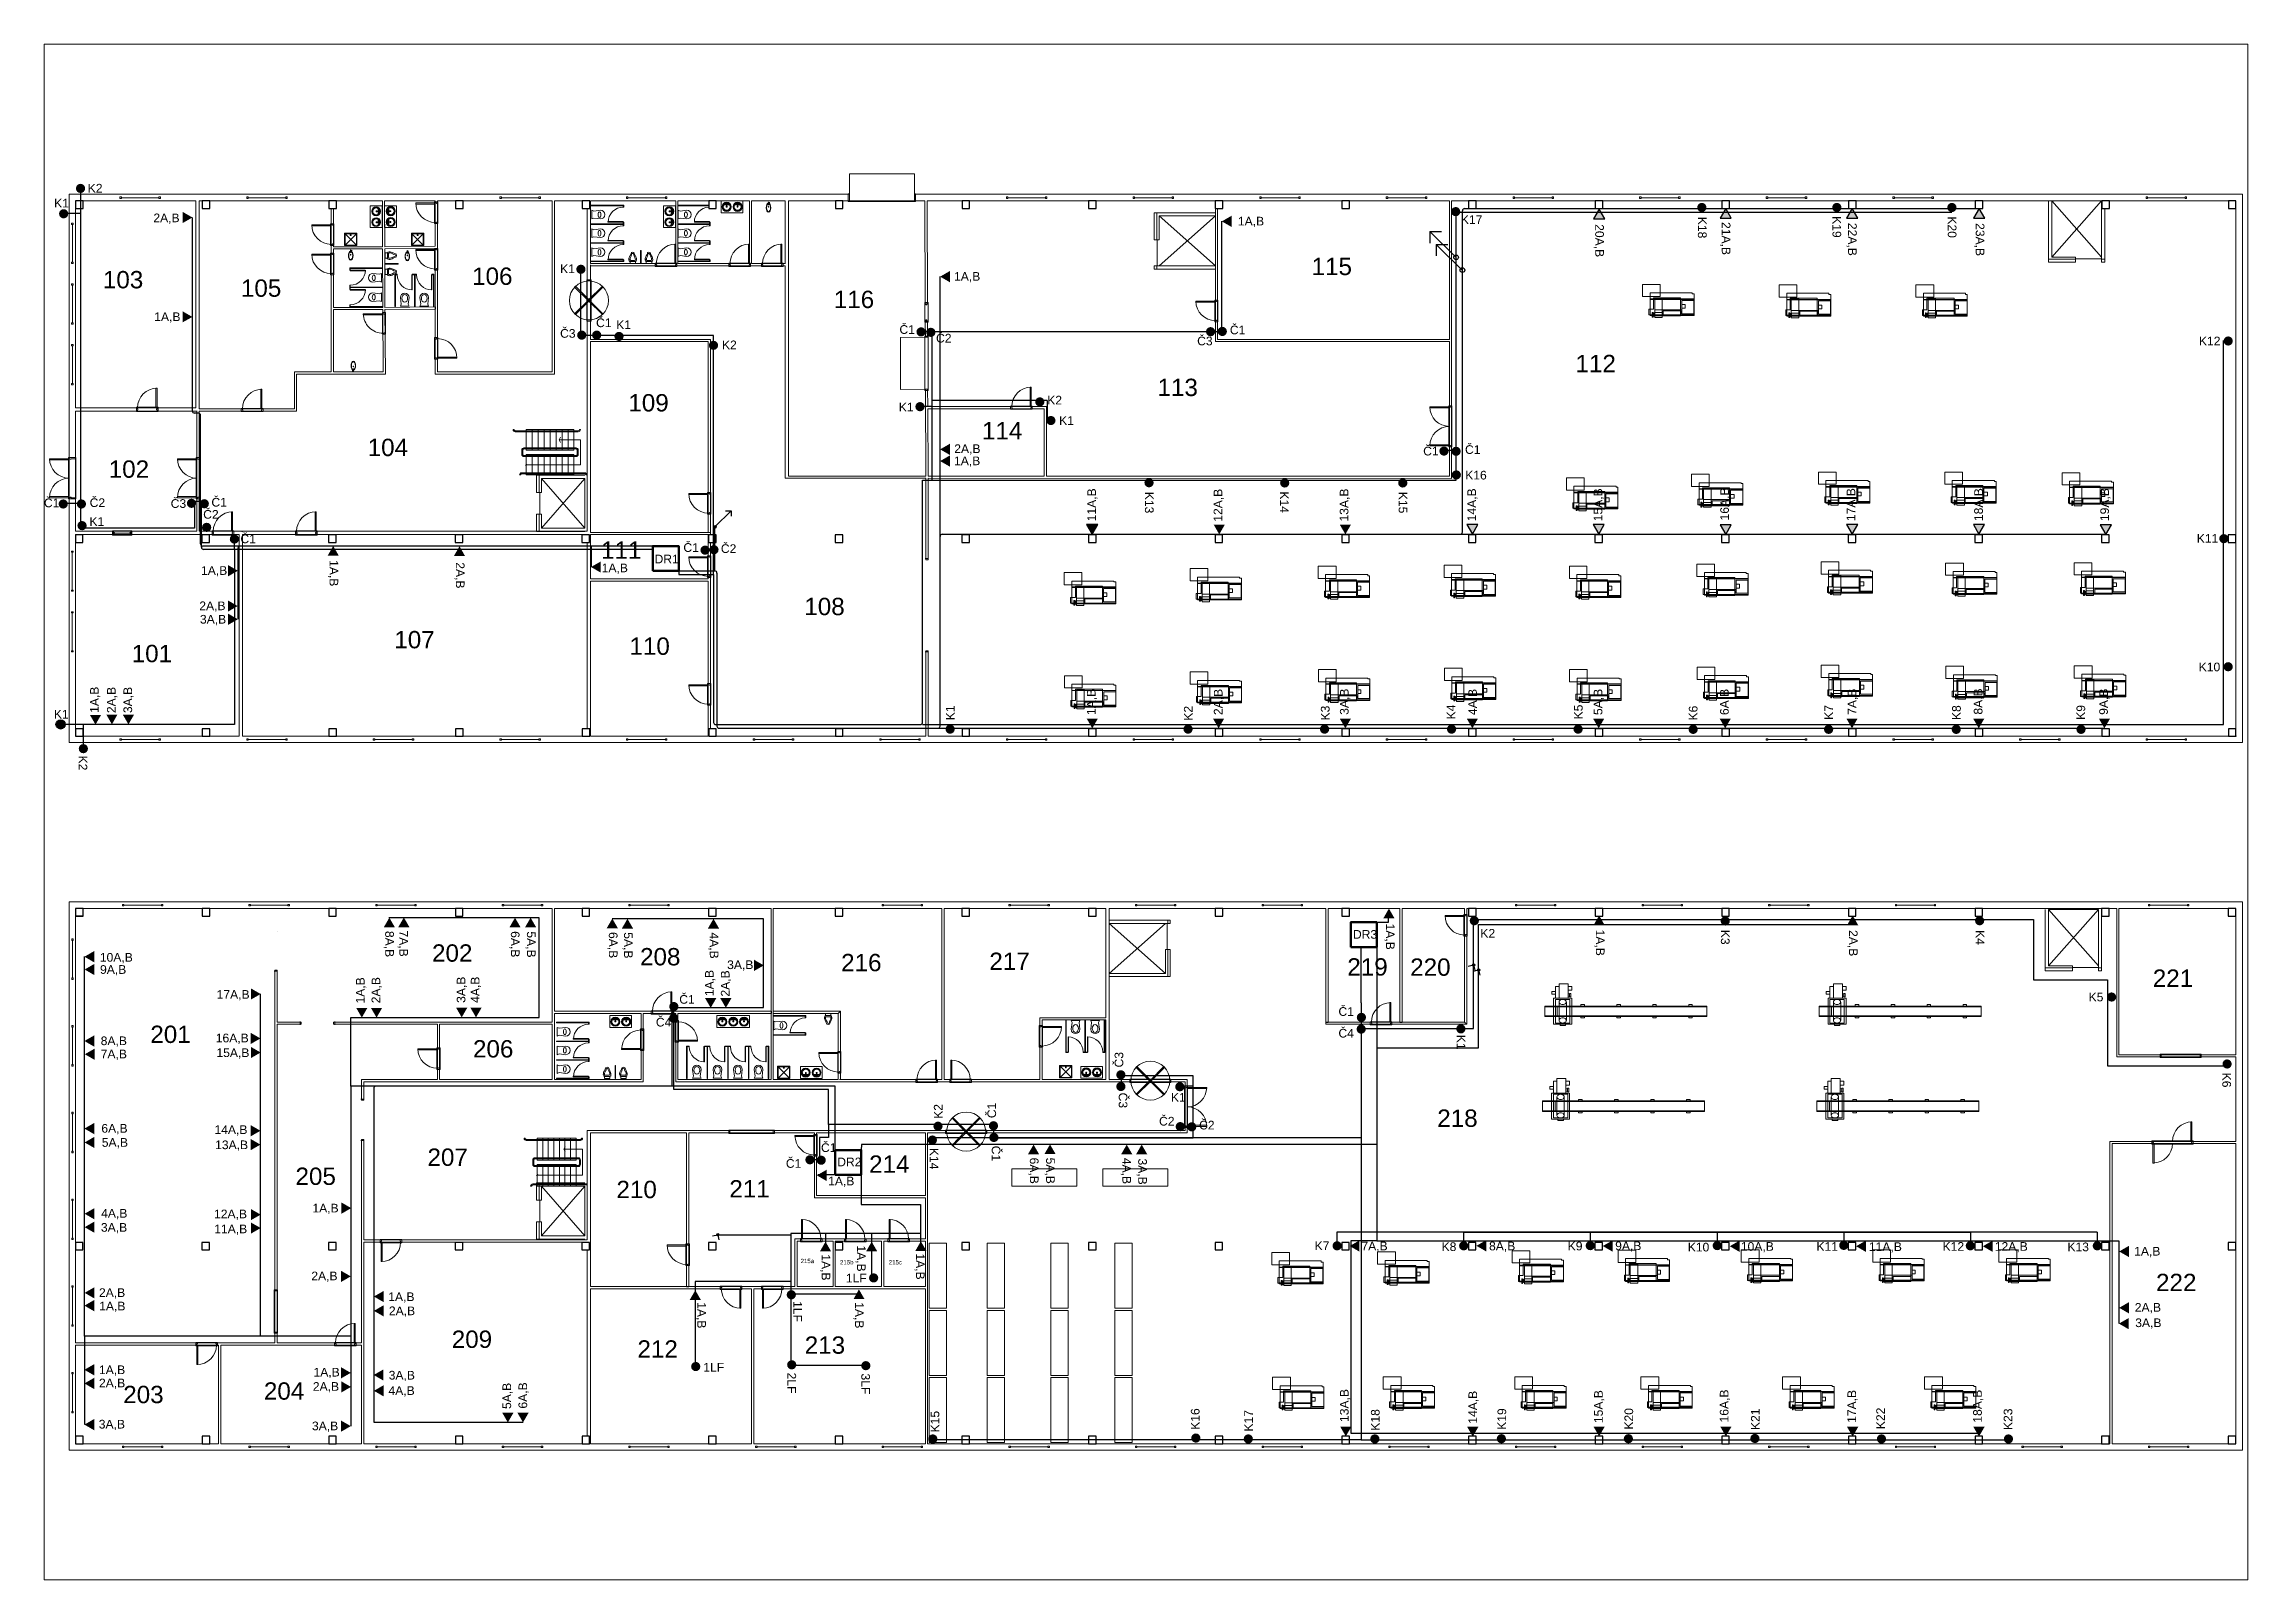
# Paper-space layout 'Layout3' of a CAD drawing. Extents: x 1.13 to 10.16, y 0.79 to 7.08.
# The model-space entities are those that its viewports show. They can reach past a viewport. Long polylines and large blocks are cut down to what shows.
import ezdxf

# ---------------------------------------------------------------- set-up
doc = ezdxf.new("R2010")
doc.units = 0
doc.header["$LTSCALE"] = 1.485
doc.header["$MEASUREMENT"] = 0
doc.layers.get('0').update_dxf_attribs({"linetype": 'CONTINUOUS'})
for name, color, linetype, lineweight in [('bezpečnost', 5, 'CONTINUOUS', 30), ('kabely', 1, 'CONTINUOUS', 30), ('výplně', 1, 'CONTINUOUS', 18)]:
    doc.layers.add(name, color=color, linetype=linetype, lineweight=lineweight)
for name, color, linetype in [('DVEřE', 7, 'CONTINUOUS'), ('NADSTANDARDNí_úPRAVY', 7, 'CONTINUOUS'), ('NEMOBILNí_VYBAVENí', 7, 'CONTINUOUS'), ('ODPOčíVADLO', 7, 'CONTINUOUS'), ('PLášť_BUDOVY', 7, 'CONTINUOUS'), ('PROSTOR', 7, 'CONTINUOUS'), ('PříPOJKA', 7, 'CONTINUOUS'), ('STROJE', 7, 'CONTINUOUS'), ('ZEď', 7, 'CONTINUOUS')]:
    doc.layers.add(name, color=color, linetype=linetype)
doc.styles.get("Standard").update_dxf_attribs({"font": 'arial.ttf', "height": 0.4})

psp = doc.layouts.new('Layout3')

msp = doc.modelspace()

# ---------------------------------------------------------------- texts
at = {"layer": 'bezpečnost', "char_height": 0.4, "attachment_point": 1}
for s, width, insert in [('K2', 1.1277, (25.28, 85)), ('K1', 1.1277, (23.73, 84.31)), ('1A,B', 1.1277, (78.36, 83.48)), ('K17', 1.1277, (88.65, 83.55)), ('K1', 1.1277, (47.08, 81.28)), ('Č3', 1.1277, (47.08, 78.3)), ('Č1', 1.1277, (48.74, 78.79)), ('K1', 1.1277, (49.67, 78.7)), ('Č1', 1.1277, (62.74, 78.48)), ('Č1', 1.1277, (77.99, 78.46)), ('K2', 1.1277, (54.55, 77.77)), ('Č2', 1.1277, (64.43, 78.08)), ('Č3', 1.1277, (76.48, 77.95)), ('K12', 1.1277, (122.71, 77.95)), ('K1', 1.1277, (62.71, 74.9)), ('K2', 1.1277, (69.56, 75.22)), ('K1', 1.1277, (70.11, 74.28)), ('Č1', 1.1277, (86.91, 72.87)), ('Č1', 1.1277, (88.84, 72.94)), ('K16', 1.1277, (88.85, 71.76)), ('Č1', 1.1277, (23.26, 70.48)), ('Č2', 1.1277, (25.37, 70.49)), ('Č3', 1.1277, (29.11, 70.45)), ('Č1', 1.1277, (30.99, 70.51)), ('K1', 1.1277, (25.36, 69.62)), ('Č2', 1.1277, (30.61, 69.95)), ('Č1', 1.1277, (32.33, 68.82)), ('Č1', 1.1277, (52.77, 68.42)), ('Č2', 1.1277, (54.5, 68.37)), ('K11', 1.1277, (122.61, 68.84)), ('K10', 1.1277, (122.7, 62.91)), ('K1', 1.1277, (23.72, 60.73)), ('K2', 1.1277, (89.55, 50.62)), ('Č1', 0.5, (52.58, 47.57)), ('Č1', 1.1277, (83, 47.01)), ('K5', 1.1277, (117.62, 47.68)), ('Č4', 0.5, (51.5, 46.52)), ('Č4', 1.1277, (83, 46.01)), ('K1', 1.1277, (75.27, 43.05)), ('Č2', 0.5, (74.72, 41.95)), ('Č2', 1.1277, (76.57, 41.77)), ('Č1', 0.5, (59.12, 40.73)), ('Č1', 1, (57.5, 40)), ('K7', 1.1277, (81.9, 36.2)), ('K8', 1.1277, (87.76, 36.16)), ('K9', 1.1277, (93.58, 36.19)), ('K10', 1.1277, (99.12, 36.14)), ('K11', 1.1277, (105.06, 36.17)), ('K12', 1.1277, (110.88, 36.17)), ('K13', 1.1277, (116.64, 36.15))]:
    msp.add_mtext_dynamic_manual_height_columns(s, width=width, gutter_width=2, heights=[0], dxfattribs=dict(at, insert=insert))
for s, width, insert, rotation in [('K18', 1.1277, (99.99, 83.48), 270), ('K19', 1.1277, (106.2, 83.51), 270), ('K20', 1.1277, (111.52, 83.5), 270), ('K13', 1.1277, (74.47, 70.79), 270), ('K14', 1.1277, (80.7, 70.81), 270), ('K15', 1.1277, (86.18, 70.79), 270), ('1A,B', 1.438, (25.39, 60.59), 90), ('2A,B', 1.438, (26.17, 60.58), 90), ('3A,B', 1.438, (26.93, 60.58), 90), ('K1', 1.1277, (64.89, 60.25), 90), ('K2', 1.1277, (75.87, 60.23), 90), ('K3', 1.1277, (82.19, 60.24), 90), ('K4', 1.1277, (88, 60.29), 90), ('K5', 1.1277, (93.87, 60.29), 90), ('K6', 1.1277, (99.17, 60.24), 90), ('K7', 1.1277, (105.43, 60.27), 90), ('K8', 1.1277, (111.32, 60.26), 90), ('K9', 1.1277, (117.06, 60.27), 90), ('K2', 1.1277, (25.26, 58.62), 270), ('K3', 1.1277, (101.05, 50.58), 270), ('K4', 1.1277, (112.81, 50.57), 270), ('Č3', 1.1277, (72.67, 44.23), 90), ('K1', 1.1277, (88.86, 45.74), 270), ('K6', 1.1277, (124.19, 43.99), 270), ('Č3', 1.1277, (73.26, 43.07), 270), ('K2', 1.1277, (64.33, 41.86), 90), ('Č1', 1.1277, (66.8, 41.89), 90), ('K14', 1.1277, (64.54, 40.52), 270), ('Č1', 1.1277, (67.4, 40.62), 270), ('K16', 1.1277, (76.19, 27.51), 90), ('K20', 1.1277, (96.2, 27.52), 90), ('K22', 1.1277, (107.82, 27.54), 90), ('K15', 1.1277, (64.18, 27.39), 90), ('K17', 1.1277, (78.65, 27.43), 90), ('K18', 1.1277, (84.5, 27.47), 90), ('K19', 1.1277, (90.34, 27.51), 90), ('K21', 1.1277, (102.04, 27.5), 90), ('K23', 1.1277, (113.7, 27.5), 90)]:
    msp.add_mtext_dynamic_manual_height_columns(s, width=width, gutter_width=2, heights=[0], dxfattribs=dict(at, insert=insert, rotation=rotation))
at = {"layer": 'DVEřE', "color": 11, "true_color": 0xf27172, "attachment_point": 1}
for s, width, insert, char_height in [('115', 2.7083, (81.76, 81.59), 0.8), ('103', 2.4382, (25.98, 80.98), 0.8), ('105', 2.0616, (32.35, 80.59), 0.8), ('106', 2.4012, (43.02, 81.14), 0.8), ('116', 2.0735, (59.71, 80.07), 0.8), ('112', 2.8775, (93.94, 77.11), 0.8), ('109', 2.1829, (50.23, 75.3), 0.8), ('113', 3.5546, (74.65, 76.01), 0.8), ('104', 3.2896, (38.2, 73.24), 0.8), ('114', 2.1158, (66.55, 74.01), 0.8), ('102', 2.1658, (26.25, 72.24), 0.8), ('111', 2.0336, (48.97, 68.5), 0.8), ('108', 2.2314, (58.35, 65.9), 0.8), ('107', 2.4982, (39.43, 64.37), 0.8), ('110', 1.9344, (50.28, 64.07), 0.8), ('101', 2.3824, (27.31, 63.73), 0.8), ('202', 2.6324, (41.17, 49.91), 0.8), ('208', 2.1272, (50.77, 49.74), 0.8), ('216', 2.6324, (60.05, 49.47), 0.8), ('217', 2.7122, (66.89, 49.53), 0.8), ('219', 1.9677, (83.41, 49.27), 0.8), ('220', 2.4871, (86.31, 49.26), 0.8), ('221', 2.1804, (120.58, 48.75), 0.8), ('201', 2.4463, (28.17, 46.16), 0.8), ('206', 2.1804, (43.06, 45.49), 0.8), ('218', 2.3931, (87.56, 42.29), 0.8), ('207', 2.1538, (40.96, 40.49), 0.8), ('214', 2.2336, (61.34, 40.17), 0.8), ('205', 2.207, (34.87, 39.61), 0.8), ('210', 2.2867, (49.68, 39), 0.8), ('211', 2.5527, (54.89, 39.03), 0.8), ('215a', 2.0208, (58.18, 35.4), 0.2), ('215b', 1.3029, (60, 35.34), 0.2), ('215c', 1.1966, (62.25, 35.34), 0.2), ('222', 2.1538, (120.73, 34.71), 0.8), ('209', 2.4463, (42.08, 32.09), 0.8), ('212', 2.3133, (50.65, 31.64), 0.8), ('213', 2.2336, (58.37, 31.82), 0.8), ('203', 2.207, (26.92, 29.54), 0.8), ('204', 2.7122, (33.41, 29.7), 0.8)]:
    msp.add_mtext_dynamic_manual_height_columns(s, width=width, gutter_width=4, heights=[0], dxfattribs=dict(at, insert=insert, char_height=char_height))
at = {"layer": 'kabely', "char_height": 0.4, "attachment_point": 1}
for s, insert in [('2A,B', (28.31, 83.63)), ('1A,B', (65.26, 80.93)), ('1A,B', (28.35, 79.07)), ('2A,B', (65.27, 72.98)), ('1A,B', (65.26, 72.42)), ('1A,B', (30.51, 67.36)), ('1A,B', (49, 67.48)), ('2A,B', (30.43, 65.73)), ('3A,B', (30.46, 65.11)), ('10A,B', (25.84, 49.51)), ('9A,B', (25.85, 48.95)), ('3A,B', (54.79, 49.17)), ('17A,B', (31.23, 47.8)), ('16A,B', (31.19, 45.79)), ('8A,B', (25.88, 45.66)), ('7A,B', (25.88, 45.05)), ('15A,B', (31.22, 45.11)), ('6A,B', (25.91, 41.62)), ('5A,B', (25.93, 40.97)), ('14A,B', (31.13, 41.56)), ('13A,B', (31.16, 40.86)), ('1A,B', (59.45, 39.19)), ('4A,B', (25.9, 37.7)), ('12A,B', (31.11, 37.67)), ('1A,B', (35.65, 37.94)), ('3A,B', (25.89, 37.05)), ('11A,B', (31.12, 36.98)), ('7A,B', (84.06, 36.19)), ('8A,B', (89.95, 36.19)), ('9A,B', (95.77, 36.2)), ('10A,B', (101.57, 36.17)), ('11A,B', (107.48, 36.16)), ('12A,B', (113.29, 36.17)), ('1A,B', (119.72, 35.95)), ('2A,B', (35.6, 34.81)), ('1LF', (60.27, 34.71)), ('2A,B', (25.8, 34.04)), ('1A,B', (39.15, 33.85)), ('1A,B', (25.81, 33.42)), ('2A,B', (39.18, 33.2)), ('2A,B', (119.75, 33.36)), ('3A,B', (119.77, 32.65)), ('1LF', (53.69, 30.6)), ('2A,B', (25.8, 29.87)), ('1A,B', (25.8, 30.48)), ('2A,B', (35.67, 29.71)), ('1A,B', (35.7, 30.37)), ('4A,B', (39.16, 29.52)), ('3A,B', (39.17, 30.23)), ('3A,B', (25.79, 27.97)), ('3A,B', (35.63, 27.89))]:
    msp.add_mtext_dynamic_manual_height_columns(s, width=1, gutter_width=2, heights=[0], dxfattribs=dict(at, insert=insert))
for s, insert, rotation in [('20A,B', (95.25, 83.14), 270), ('21A,B', (101.09, 83.24), 270), ('22A,B', (106.92, 83.2), 270), ('23A,B', (112.81, 83.19), 270), ('11A,B', (71.41, 69.43), 90), ('12A,B', (77.24, 69.41), 90), ('13A,B', (83.06, 69.42), 90), ('14A,B', (88.95, 69.43), 90), ('15A,B', (94.78, 69.43), 90), ('16A,B', (100.62, 69.47), 90), ('17A,B', (106.45, 69.44), 90), ('18A,B', (112.34, 69.44), 90), ('19A,B', (118.16, 69.44), 90), ('1A,B', (36.84, 67.64), 270), ('2A,B', (42.67, 67.54), 270), ('1A,B', (71.39, 60.49), 90), ('2A,B', (77.25, 60.49), 90), ('3A,B', (83.07, 60.5), 90), ('4A,B', (88.99, 60.49), 90), ('5A,B', (94.78, 60.49), 90), ('6A,B', (100.61, 60.49), 90), ('7A,B', (106.5, 60.5), 90), ('8A,B', (112.32, 60.51), 90), ('9A,B', (118.11, 60.5), 90), ('8A,B', (39.41, 50.53), 270), ('7A,B', (40.06, 50.55), 270), ('6A,B', (45.21, 50.52), 270), ('5A,B', (45.95, 50.51), 270), ('6A,B', (49.73, 50.48), 270), ('5A,B', (50.43, 50.47), 270), ('4A,B', (54.39, 50.46), 270), ('1A,B', (85.59, 50.87), 270), ('1A,B', (95.28, 50.59), 270), ('2A,B', (106.96, 50.57), 270), ('1A,B', (37.66, 47.18), 90), ('2A,B', (38.38, 47.19), 90), ('3A,B', (42.31, 47.21), 90), ('4A,B', (42.96, 47.21), 90), ('1A,B', (53.77, 47.52), 90), ('2A,B', (54.5, 47.5), 90), ('6A,B', (69.16, 40.07), 270), ('5A,B', (69.91, 40.07), 270), ('4A,B', (73.43, 40.06), 270), ('3A,B', (74.16, 40.03), 270), ('1A,B', (61.18, 36.02), 270), ('1A,B', (63.9, 35.65), 270), ('1A,B', (59.55, 35.61), 270), ('1A,B', (53.81, 33.4), 270), ('1LF', (58.24, 33.45), 270), ('1A,B', (61.09, 33.4), 270), ('5A,B', (44.42, 28.47), 90), ('6A,B', (45.16, 28.49), 90), ('2LF', (57.97, 30.15), 270), ('3LF', (61.38, 30.11), 270), ('13A,B', (83.07, 27.87), 90), ('14A,B', (89, 27.79), 90), ('15A,B', (94.8, 27.82), 90), ('16A,B', (100.6, 27.85), 90), ('17A,B', (106.49, 27.83), 90), ('18A,B', (112.29, 27.84), 90)]:
    msp.add_mtext_dynamic_manual_height_columns(s, width=1, gutter_width=2, heights=[0], dxfattribs=dict(at, insert=insert, rotation=rotation))
at = {"layer": 'výplně', "char_height": 0.4, "attachment_point": 1}
for s, width, insert in [('{\\C1;DR1}', 1.2102, (51.44, 67.89)), ('DR3', 1.0148, (83.67, 50.57)), ('DR2', 0.9286, (59.87, 40.07))]:
    msp.add_mtext_dynamic_manual_height_columns(s, width=width, gutter_width=2, heights=[0], dxfattribs=dict(at, insert=insert))

# ---------------------------------------------------------------- blocks, each defined once
blk = doc.blocks.new('*U52')
at = {"layer": 'NADSTANDARDNí_úPRAVY', "color": 7, "linetype": 'Continuous'}
blk.add_lwpolyline([(-0.175, -0.175), (0.175, -0.175), (0.175, 0.175), (-0.175, 0.175)], close=True, dxfattribs=at)
blk = doc.blocks.new('*U53')
at = {"color": 0, "linetype": 'ByBlock', "lineweight": -2, "transparency": 16777216}
for p in [(0, 24.35), (5.8441, 24.35), (11.6882, 24.35), (17.5323, 24.35), (23.3764, 24.35), (29.2205, 24.35), (35.0646, 24.35), (40.9087, 24.35), (46.7528, 24.35), (52.5969, 24.35), (58.441, 24.35), (64.2851, 24.35), (70.1292, 24.35), (75.9733, 24.35), (81.8174, 24.35), (87.6615, 24.35), (93.5056, 24.35), (99.3497, 24.35), (0, 0), (5.8441, 0), (11.6882, 0), (17.5323, 0), (23.3764, 0), (29.2205, 0), (35.0646, 0), (40.9087, 0), (46.7528, 0), (52.5969, 0), (58.441, 0), (64.2851, 0), (70.1292, 0), (75.9733, 0), (81.8174, 0), (87.6615, 0), (93.5056, 0), (99.3497, 0)]:
    blk.add_blockref('*U52', p, dxfattribs=at)
blk = doc.blocks.new('*U54')
at = {"layer": 'NADSTANDARDNí_úPRAVY', "color": 7, "linetype": 'Continuous'}
blk.add_lwpolyline([(-0.11, -0.18), (0.24, -0.18), (0.24, 0.17), (-0.11, 0.17)], close=True, dxfattribs=at)
blk = doc.blocks.new('*U55')
at = {"color": 0, "linetype": 'ByBlock', "lineweight": -2, "transparency": 16777216}
for p in [(0, 24.35), (5.8441, 24.35), (11.6882, 24.35), (17.5323, 24.35), (23.3764, 24.35), (29.2205, 24.35), (35.0646, 24.35), (40.9087, 24.35), (46.7528, 24.35), (52.5969, 24.35), (58.441, 24.35), (64.2851, 24.35), (70.1292, 24.35), (75.9733, 24.35), (81.8174, 24.35), (87.6615, 24.35), (93.5056, 24.35), (99.3497, 24.35), (0, 0), (5.8441, 0), (11.6882, 0), (17.5323, 0), (23.3764, 0), (29.2205, 0), (35.0646, 0), (40.9087, 0), (46.7528, 0), (52.5969, 0), (58.441, 0), (64.2851, 0), (70.1292, 0), (75.9733, 0), (81.8174, 0), (87.6615, 0), (93.5056, 0), (99.3497, 0)]:
    blk.add_blockref('*U54', p, dxfattribs=at)
blk = doc.blocks.new('*U56')
blk.add_lwpolyline([(-0.18, 0.17), (-0.18, -0.18), (0.17, -0.18), (0.17, 0.17)], close=True)
blk = doc.blocks.new('*U57')
at = {"color": 0, "linetype": 'ByBlock', "lineweight": -2, "transparency": 16777216}
for p in [(0, 0), (5.8441, 0), (11.6882, 0), (17.5323, 0), (23.3764, 0), (29.2205, 0), (35.0646, 0), (40.9087, 0), (46.7528, 0), (52.5969, 0), (58.441, 0), (64.2851, 0), (70.1292, 0), (75.9733, 0), (81.8174, 0), (87.6615, 0), (93.5056, 0), (99.3497, 0)]:
    blk.add_blockref('*U56', p, dxfattribs=at)
blk = doc.blocks.new('*U58')
at = {"layer": 'NADSTANDARDNí_úPRAVY', "color": 7, "linetype": 'Continuous'}
blk.add_lwpolyline([(-0.175, -0.175), (0.175, -0.175), (0.175, 0.175), (-0.175, 0.175)], close=True, dxfattribs=at)
blk = doc.blocks.new('*U59')
at = {"color": 0, "linetype": 'ByBlock', "lineweight": -2, "transparency": 16777216}
for p in [(0, 24.35), (5.8441, 24.35), (11.6882, 24.35), (17.5323, 24.35), (23.3764, 24.35), (29.2205, 24.35), (35.0646, 24.35), (40.9087, 24.35), (46.7528, 24.35), (52.5969, 24.35), (58.441, 24.35), (64.2851, 24.35), (70.1292, 24.35), (75.9733, 24.35), (81.8174, 24.35), (87.6615, 24.35), (93.5056, 24.35), (99.3497, 24.35), (0, 0), (5.8441, 0), (11.6882, 0), (17.5323, 0), (23.3764, 0), (29.2205, 0), (35.0646, 0), (40.9087, 0), (46.7528, 0), (52.5969, 0), (58.441, 0), (64.2851, 0), (70.1292, 0), (75.9733, 0), (81.8174, 0), (87.6615, 0), (93.5056, 0), (99.3497, 0)]:
    blk.add_blockref('*U58', p, dxfattribs=at)
blk = doc.blocks.new('*U60')
blk.add_lwpolyline([(-0.18, 0.17), (-0.18, -0.18), (0.17, -0.18), (0.17, 0.17)], close=True)
blk = doc.blocks.new('*U61')
at = {"color": 0, "linetype": 'ByBlock', "lineweight": -2, "transparency": 16777216}
for p in [(0, 0), (5.8441, 0), (11.6882, 0), (17.5323, 0), (23.3764, 0), (29.2205, 0), (35.0646, 0), (40.9087, 0), (46.7528, 0), (52.5969, 0), (58.441, 0), (64.2851, 0), (70.1292, 0), (75.9733, 0), (81.8174, 0), (87.6615, 0), (93.5056, 0), (99.3497, 0)]:
    blk.add_blockref('*U60', p, dxfattribs=at)

# ---------------------------------------------------------------- hatches: boundary and pattern name
at = {"layer": 'bezpečnost'}
h = msp.add_hatch(color=5, dxfattribs=at)
h.dxf.hatch_style = 1
edge = h.paths.add_edge_path()
edge.add_arc((24.95, 84.79), 0.213, 0, 360)
h = msp.add_hatch(color=5, dxfattribs=at)
h.dxf.hatch_style = 1
edge = h.paths.add_edge_path()
edge.add_arc((24.17, 83.62), 0.213, 0, 360)
for points in [[(77.62, 83.27), (78.07, 83.01), (78.07, 83.53)], [(25.64, 60.05), (25.9, 60.5), (25.38, 60.5)], [(26.4, 60.06), (26.65, 60.51), (26.14, 60.51)], [(27.16, 60.06), (27.42, 60.51), (26.9, 60.51)]]:
    msp.add_hatch(color=5, dxfattribs=at).paths.add_polyline_path(points)
h = msp.add_hatch(color=5, dxfattribs=at)
h.dxf.hatch_style = 1
edge = h.paths.add_edge_path()
edge.add_arc((88.41, 83.72), 0.213, 0, 360)
h = msp.add_hatch(color=5, dxfattribs=at)
h.dxf.hatch_style = 1
edge = h.paths.add_edge_path()
edge.add_arc((99.77, 83.91), 0.213, 0, 360)
h = msp.add_hatch(color=5, dxfattribs=at)
h.dxf.hatch_style = 1
edge = h.paths.add_edge_path()
edge.add_arc((106, 83.91), 0.213, 0, 360)
h = msp.add_hatch(color=5, dxfattribs=at)
h.dxf.hatch_style = 1
edge = h.paths.add_edge_path()
edge.add_arc((111.31, 83.91), 0.213, 0, 360)
h = msp.add_hatch(color=5, dxfattribs=at)
h.dxf.hatch_style = 1
edge = h.paths.add_edge_path()
edge.add_arc((48.04, 81.06), 0.213, 0, 360)
h = msp.add_hatch(color=5, dxfattribs=at)
h.dxf.hatch_style = 1
edge = h.paths.add_edge_path()
edge.add_arc((63.74, 78.17), 0.213, 0, 360)
h = msp.add_hatch(color=5, dxfattribs=at)
h.dxf.hatch_style = 1
edge = h.paths.add_edge_path()
edge.add_arc((64.19, 78.15), 0.213, 0, 360)
h = msp.add_hatch(color=5, dxfattribs=at)
h.dxf.hatch_style = 1
edge = h.paths.add_edge_path()
edge.add_arc((77.1, 78.18), 0.213, 0, 360)
h = msp.add_hatch(color=5, dxfattribs=at)
h.dxf.hatch_style = 1
edge = h.paths.add_edge_path()
edge.add_arc((77.64, 78.19), 0.213, 0, 360)
h = msp.add_hatch(color=5, dxfattribs=at)
h.dxf.hatch_style = 1
edge = h.paths.add_edge_path()
edge.add_arc((48.08, 78.02), 0.213, 0, 360)
h = msp.add_hatch(color=5, dxfattribs=at)
h.dxf.hatch_style = 1
edge = h.paths.add_edge_path()
edge.add_arc((48.77, 78.02), 0.213, 0, 360)
h = msp.add_hatch(color=5, dxfattribs=at)
h.dxf.hatch_style = 1
edge = h.paths.add_edge_path()
edge.add_arc((49.8, 77.96), 0.213, 0, 360)
h = msp.add_hatch(color=5, dxfattribs=at)
h.dxf.hatch_style = 1
edge = h.paths.add_edge_path()
edge.add_arc((54.16, 77.55), 0.213, 0, 360)
h = msp.add_hatch(color=5, dxfattribs=at)
h.dxf.hatch_style = 1
edge = h.paths.add_edge_path()
edge.add_arc((124.06, 77.75), 0.213, 0, 360)
h = msp.add_hatch(color=5, dxfattribs=at)
h.dxf.hatch_style = 1
edge = h.paths.add_edge_path()
edge.add_arc((63.69, 74.72), 0.213, 0, 360)
h = msp.add_hatch(color=5, dxfattribs=at)
h.dxf.hatch_style = 1
edge = h.paths.add_edge_path()
edge.add_arc((69.22, 74.94), 0.213, 0, 360)
h = msp.add_hatch(color=5, dxfattribs=at)
h.dxf.hatch_style = 1
edge = h.paths.add_edge_path()
edge.add_arc((69.73, 74.08), 0.213, 0, 360)
h = msp.add_hatch(color=5, dxfattribs=at)
h.dxf.hatch_style = 1
edge = h.paths.add_edge_path()
edge.add_arc((87.87, 72.67), 0.213, 0, 360)
h = msp.add_hatch(color=5, dxfattribs=at)
h.dxf.hatch_style = 1
edge = h.paths.add_edge_path()
edge.add_arc((88.43, 72.66), 0.213, 0, 360)
h = msp.add_hatch(color=5, dxfattribs=at)
h.dxf.hatch_style = 1
edge = h.paths.add_edge_path()
edge.add_arc((74.26, 71.21), 0.213, 0, 360)
h = msp.add_hatch(color=5, dxfattribs=at)
h.dxf.hatch_style = 1
edge = h.paths.add_edge_path()
edge.add_arc((80.52, 71.2), 0.213, 0, 360)
h = msp.add_hatch(color=5, dxfattribs=at)
h.dxf.hatch_style = 1
edge = h.paths.add_edge_path()
edge.add_arc((85.97, 71.2), 0.213, 0, 360)
h = msp.add_hatch(color=5, dxfattribs=at)
h.dxf.hatch_style = 1
edge = h.paths.add_edge_path()
edge.add_arc((88.44, 71.57), 0.213, 0, 360)
h = msp.add_hatch(color=5, dxfattribs=at)
h.dxf.hatch_style = 1
edge = h.paths.add_edge_path()
edge.add_arc((24.15, 70.23), 0.213, 0, 360)
h = msp.add_hatch(color=5, dxfattribs=at)
h.dxf.hatch_style = 1
edge = h.paths.add_edge_path()
edge.add_arc((24.99, 70.23), 0.213, 0, 360)
h = msp.add_hatch(color=5, dxfattribs=at)
h.dxf.hatch_style = 1
edge = h.paths.add_edge_path()
edge.add_arc((30.07, 70.26), 0.213, 0, 360)
h = msp.add_hatch(color=5, dxfattribs=at)
h.dxf.hatch_style = 1
edge = h.paths.add_edge_path()
edge.add_arc((30.66, 70.24), 0.213, 0, 360)
h = msp.add_hatch(color=5, dxfattribs=at)
h.dxf.hatch_style = 1
edge = h.paths.add_edge_path()
edge.add_arc((25.02, 69.23), 0.213, 0, 360)
h = msp.add_hatch(color=5, dxfattribs=at)
h.dxf.hatch_style = 1
edge = h.paths.add_edge_path()
edge.add_arc((30.77, 69.15), 0.213, 0, 360)
h = msp.add_hatch(color=5, dxfattribs=at)
h.dxf.hatch_style = 1
edge = h.paths.add_edge_path()
edge.add_arc((32.05, 68.61), 0.213, 0, 360)
h = msp.add_hatch(color=5, dxfattribs=at)
h.dxf.hatch_style = 1
edge = h.paths.add_edge_path()
edge.add_arc((53.77, 68.1), 0.213, 0, 360)
h = msp.add_hatch(color=5, dxfattribs=at)
h.dxf.hatch_style = 1
edge = h.paths.add_edge_path()
edge.add_arc((54.18, 68.12), 0.213, 0, 360)
h = msp.add_hatch(color=5, dxfattribs=at)
h.dxf.hatch_style = 1
edge = h.paths.add_edge_path()
edge.add_arc((123.86, 68.63), 0.213, 0, 360)
h = msp.add_hatch(color=5, dxfattribs=at)
h.dxf.hatch_style = 1
edge = h.paths.add_edge_path()
edge.add_arc((124.06, 62.72), 0.213, 0, 360)
h = msp.add_hatch(color=5, dxfattribs=at)
h.dxf.hatch_style = 1
edge = h.paths.add_edge_path()
edge.add_arc((24.03, 60.06), 0.213, 0, 360)
h = msp.add_hatch(color=5, dxfattribs=at)
h.dxf.hatch_style = 1
edge = h.paths.add_edge_path()
edge.add_arc((65.08, 59.84), 0.213, 0, 360)
h = msp.add_hatch(color=5, dxfattribs=at)
h.dxf.hatch_style = 1
edge = h.paths.add_edge_path()
edge.add_arc((76.06, 59.84), 0.213, 0, 360)
h = msp.add_hatch(color=5, dxfattribs=at)
h.dxf.hatch_style = 1
edge = h.paths.add_edge_path()
edge.add_arc((82.36, 59.84), 0.213, 0, 360)
h = msp.add_hatch(color=5, dxfattribs=at)
h.dxf.hatch_style = 1
edge = h.paths.add_edge_path()
edge.add_arc((88.22, 59.84), 0.213, 0, 360)
h = msp.add_hatch(color=5, dxfattribs=at)
h.dxf.hatch_style = 1
edge = h.paths.add_edge_path()
edge.add_arc((94.06, 59.84), 0.213, 0, 360)
h = msp.add_hatch(color=5, dxfattribs=at)
h.dxf.hatch_style = 1
edge = h.paths.add_edge_path()
edge.add_arc((99.37, 59.83), 0.213, 0, 360)
h = msp.add_hatch(color=5, dxfattribs=at)
h.dxf.hatch_style = 1
edge = h.paths.add_edge_path()
edge.add_arc((105.62, 59.83), 0.213, 0, 360)
h = msp.add_hatch(color=5, dxfattribs=at)
h.dxf.hatch_style = 1
edge = h.paths.add_edge_path()
edge.add_arc((111.51, 59.83), 0.213, 0, 360)
h = msp.add_hatch(color=5, dxfattribs=at)
h.dxf.hatch_style = 1
edge = h.paths.add_edge_path()
edge.add_arc((117.27, 59.83), 0.213, 0, 360)
h = msp.add_hatch(color=5, dxfattribs=at)
h.dxf.hatch_style = 1
edge = h.paths.add_edge_path()
edge.add_arc((25.08, 58.94), 0.213, 0, 360)
h = msp.add_hatch(color=5, dxfattribs=at)
h.dxf.hatch_style = 1
edge = h.paths.add_edge_path()
edge.add_arc((89.27, 51), 0.213, 0, 360)
h = msp.add_hatch(color=5, dxfattribs=at)
h.dxf.hatch_style = 1
edge = h.paths.add_edge_path()
edge.add_arc((100.85, 50.99), 0.213, 0, 360)
h = msp.add_hatch(color=5, dxfattribs=at)
h.dxf.hatch_style = 1
edge = h.paths.add_edge_path()
edge.add_arc((112.59, 51), 0.213, 0, 360)
h = msp.add_hatch(color=5, dxfattribs=at)
h.dxf.hatch_style = 1
edge = h.paths.add_edge_path()
edge.add_arc((52.33, 47.04), 0.213, 0, 360)
h = msp.add_hatch(color=5, dxfattribs=at)
h.dxf.hatch_style = 1
edge = h.paths.add_edge_path()
edge.add_arc((118.68, 47.48), 0.213, 0, 360)
h = msp.add_hatch(color=5, dxfattribs=at)
h.dxf.hatch_style = 1
edge = h.paths.add_edge_path()
edge.add_arc((52.32, 46.5), 0.213, 0, 360)
h = msp.add_hatch(color=5, dxfattribs=at)
h.dxf.hatch_style = 1
edge = h.paths.add_edge_path()
edge.add_arc((84.05, 46), 0.213, 0, 360)
h = msp.add_hatch(color=5, dxfattribs=at)
h.dxf.hatch_style = 1
edge = h.paths.add_edge_path()
edge.add_arc((84.06, 46.54), 0.213, 0, 360)
h = msp.add_hatch(color=5, dxfattribs=at)
h.dxf.hatch_style = 1
edge = h.paths.add_edge_path()
edge.add_arc((88.65, 46.01), 0.213, 0, 360)
h = msp.add_hatch(color=5, dxfattribs=at)
h.dxf.hatch_style = 1
edge = h.paths.add_edge_path()
edge.add_arc((72.96, 43.89), 0.213, 0, 360)
h = msp.add_hatch(color=5, dxfattribs=at)
h.dxf.hatch_style = 1
edge = h.paths.add_edge_path()
edge.add_arc((124.01, 44.39), 0.213, 0, 360)
h = msp.add_hatch(color=5, dxfattribs=at)
h.dxf.hatch_style = 1
edge = h.paths.add_edge_path()
edge.add_arc((72.96, 43.35), 0.213, 0, 360)
h = msp.add_hatch(color=5, dxfattribs=at)
h.dxf.hatch_style = 1
edge = h.paths.add_edge_path()
edge.add_arc((75.68, 43.34), 0.213, 0, 360)
h = msp.add_hatch(color=5, dxfattribs=at)
h.dxf.hatch_style = 1
edge = h.paths.add_edge_path()
edge.add_arc((64.52, 41.52), 0.213, 0, 360)
h = msp.add_hatch(color=5, dxfattribs=at)
h.dxf.hatch_style = 1
edge = h.paths.add_edge_path()
edge.add_arc((67.08, 41.54), 0.213, 0, 360)
h = msp.add_hatch(color=5, dxfattribs=at)
h.dxf.hatch_style = 1
edge = h.paths.add_edge_path()
edge.add_arc((75.7, 41.5), 0.213, 0, 360)
h = msp.add_hatch(color=5, dxfattribs=at)
h.dxf.hatch_style = 1
edge = h.paths.add_edge_path()
edge.add_arc((76.23, 41.49), 0.213, 0, 360)
h = msp.add_hatch(color=5, dxfattribs=at)
h.dxf.hatch_style = 1
edge = h.paths.add_edge_path()
edge.add_arc((64.26, 40.88), 0.213, 0, 360)
h = msp.add_hatch(color=5, dxfattribs=at)
h.dxf.hatch_style = 1
edge = h.paths.add_edge_path()
edge.add_arc((67.1, 41), 0.213, 0, 360)
h = msp.add_hatch(color=5, dxfattribs=at)
h.dxf.hatch_style = 1
edge = h.paths.add_edge_path()
edge.add_arc((58.61, 39.97), 0.213, 0, 360)
h = msp.add_hatch(color=5, dxfattribs=at)
h.dxf.hatch_style = 1
edge = h.paths.add_edge_path()
edge.add_arc((59.13, 39.95), 0.213, 0, 360)
h = msp.add_hatch(color=5, dxfattribs=at)
h.dxf.hatch_style = 1
edge = h.paths.add_edge_path()
edge.add_arc((82.94, 36), 0.213, 0, 360)
h = msp.add_hatch(color=5, dxfattribs=at)
h.dxf.hatch_style = 1
edge = h.paths.add_edge_path()
edge.add_arc((88.78, 36), 0.213, 0, 360)
h = msp.add_hatch(color=5, dxfattribs=at)
h.dxf.hatch_style = 1
edge = h.paths.add_edge_path()
edge.add_arc((94.62, 36.01), 0.213, 0, 360)
h = msp.add_hatch(color=5, dxfattribs=at)
h.dxf.hatch_style = 1
edge = h.paths.add_edge_path()
edge.add_arc((100.48, 36.01), 0.213, 0, 360)
h = msp.add_hatch(color=5, dxfattribs=at)
h.dxf.hatch_style = 1
edge = h.paths.add_edge_path()
edge.add_arc((106.32, 36.02), 0.213, 0, 360)
h = msp.add_hatch(color=5, dxfattribs=at)
h.dxf.hatch_style = 1
edge = h.paths.add_edge_path()
edge.add_arc((112.16, 36), 0.213, 0, 360)
h = msp.add_hatch(color=5, dxfattribs=at)
h.dxf.hatch_style = 1
edge = h.paths.add_edge_path()
edge.add_arc((118.02, 36), 0.213, 0, 360)
h = msp.add_hatch(color=1, dxfattribs=at)
h.dxf.hatch_style = 1
edge = h.paths.add_edge_path()
edge.add_arc((61.55, 34.52), 0.213, 0, 360)
h = msp.add_hatch(color=1, dxfattribs=at)
h.dxf.hatch_style = 1
edge = h.paths.add_edge_path()
edge.add_arc((57.75, 33.74), 0.213, 0, 360)
h = msp.add_hatch(color=1, dxfattribs=at)
h.dxf.hatch_style = 1
edge = h.paths.add_edge_path()
edge.add_arc((53.34, 30.43), 0.213, 0, 360)
h = msp.add_hatch(color=1, dxfattribs=at)
h.dxf.hatch_style = 1
edge = h.paths.add_edge_path()
edge.add_arc((57.77, 30.51), 0.213, 0, 360)
h = msp.add_hatch(color=1, dxfattribs=at)
h.dxf.hatch_style = 1
edge = h.paths.add_edge_path()
edge.add_arc((61.19, 30.47), 0.213, 0, 360)
h = msp.add_hatch(color=5, dxfattribs=at)
h.dxf.hatch_style = 1
edge = h.paths.add_edge_path()
edge.add_arc((64.28, 27.09), 0.213, 0, 360)
h = msp.add_hatch(color=5, dxfattribs=at)
h.dxf.hatch_style = 1
edge = h.paths.add_edge_path()
edge.add_arc((76.42, 27.13), 0.213, 0, 360)
h = msp.add_hatch(color=5, dxfattribs=at)
h.dxf.hatch_style = 1
edge = h.paths.add_edge_path()
edge.add_arc((78.84, 27.09), 0.213, 0, 360)
h = msp.add_hatch(color=5, dxfattribs=at)
h.dxf.hatch_style = 1
edge = h.paths.add_edge_path()
edge.add_arc((84.68, 27.09), 0.213, 0, 360)
h = msp.add_hatch(color=5, dxfattribs=at)
h.dxf.hatch_style = 1
edge = h.paths.add_edge_path()
edge.add_arc((90.52, 27.1), 0.213, 0, 360)
h = msp.add_hatch(color=5, dxfattribs=at)
h.dxf.hatch_style = 1
edge = h.paths.add_edge_path()
edge.add_arc((96.38, 27.1), 0.213, 0, 360)
h = msp.add_hatch(color=5, dxfattribs=at)
h.dxf.hatch_style = 1
edge = h.paths.add_edge_path()
edge.add_arc((102.22, 27.11), 0.213, 0, 360)
h = msp.add_hatch(color=5, dxfattribs=at)
h.dxf.hatch_style = 1
edge = h.paths.add_edge_path()
edge.add_arc((108.06, 27.09), 0.213, 0, 360)
h = msp.add_hatch(color=5, dxfattribs=at)
h.dxf.hatch_style = 1
edge = h.paths.add_edge_path()
edge.add_arc((113.92, 27.09), 0.213, 0, 360)
at = {"layer": 'kabely'}
for points in [[(30.11, 83.45), (29.66, 83.71), (29.66, 83.19)], [(64.62, 80.72), (65.07, 80.46), (65.07, 80.98)], [(30.11, 78.86), (29.66, 79.12), (29.66, 78.61)], [(64.62, 72.75), (65.07, 72.49), (65.07, 73.01)], [(64.62, 72.21), (65.07, 71.95), (65.07, 72.47)], [(71.64, 68.83), (71.9, 69.28), (71.38, 69.28)], [(77.5, 68.83), (77.76, 69.28), (77.24, 69.28)], [(83.32, 68.83), (83.58, 69.28), (83.06, 69.28)], [(36.61, 68.29), (36.35, 67.84), (36.87, 67.84)], [(42.44, 68.28), (42.18, 67.83), (42.69, 67.83)], [(32.21, 67.15), (31.76, 67.41), (31.76, 66.89)], [(48.51, 67.32), (48.96, 67.06), (48.96, 67.58)], [(32.2, 65.52), (31.75, 65.78), (31.75, 65.26)], [(32.21, 64.91), (31.76, 65.17), (31.76, 64.65)], [(71.64, 59.88), (71.9, 60.33), (71.38, 60.33)], [(77.47, 59.88), (77.73, 60.33), (77.21, 60.33)], [(83.32, 59.88), (83.58, 60.33), (83.06, 60.33)], [(89.18, 59.88), (89.44, 60.33), (88.92, 60.33)], [(95.01, 59.88), (95.27, 60.33), (94.75, 60.33)], [(100.85, 59.88), (101.11, 60.33), (100.59, 60.33)], [(106.7, 59.88), (106.96, 60.33), (106.44, 60.33)], [(112.55, 59.88), (112.81, 60.33), (112.29, 60.33)], [(118.35, 59.88), (118.61, 60.33), (118.09, 60.33)], [(39.2, 51.14), (38.94, 50.69), (39.46, 50.69)], [(39.87, 51.15), (39.61, 50.7), (40.13, 50.7)], [(45, 51.14), (44.74, 50.69), (45.26, 50.69)], [(45.72, 51.14), (45.46, 50.69), (45.98, 50.69)], [(49.49, 51.1), (49.23, 50.65), (49.75, 50.65)], [(50.19, 51.09), (49.93, 50.64), (50.45, 50.64)], [(54.16, 51.09), (53.9, 50.64), (54.42, 50.64)], [(85.33, 51.56), (85.07, 51.11), (85.59, 51.11)], [(95.03, 51.24), (94.77, 50.79), (95.29, 50.79)], [(106.73, 51.24), (106.47, 50.79), (106.99, 50.79)], [(25.13, 49.34), (25.58, 49.08), (25.58, 49.6)], [(25.14, 48.75), (25.59, 48.49), (25.59, 49.01)], [(56.48, 48.94), (56.03, 49.2), (56.03, 48.68)], [(33.26, 47.62), (32.81, 47.88), (32.81, 47.36)], [(37.93, 46.53), (38.19, 46.98), (37.67, 46.98)], [(38.61, 46.53), (38.87, 46.98), (38.35, 46.98)], [(42.54, 46.54), (42.8, 46.99), (42.28, 46.99)], [(43.2, 46.54), (43.46, 46.99), (42.94, 46.99)], [(54.03, 46.98), (54.29, 47.43), (53.77, 47.43)], [(54.73, 46.98), (54.99, 47.43), (54.47, 47.43)], [(33.25, 45.57), (32.8, 45.83), (32.8, 45.31)], [(25.13, 45.45), (25.58, 45.19), (25.58, 45.71)], [(25.15, 44.84), (25.6, 44.58), (25.6, 45.1)], [(33.26, 44.92), (32.81, 45.18), (32.81, 44.66)], [(25.13, 41.41), (25.58, 41.15), (25.58, 41.67)], [(25.14, 40.77), (25.59, 40.51), (25.59, 41.03)], [(33.25, 41.31), (32.8, 41.57), (32.8, 41.05)], [(33.25, 40.67), (32.8, 40.93), (32.8, 40.41)], [(68.93, 40.67), (68.67, 40.22), (69.19, 40.22)], [(69.69, 40.68), (69.43, 40.23), (69.95, 40.23)], [(73.23, 40.67), (72.97, 40.22), (73.49, 40.22)], [(73.92, 40.67), (73.66, 40.22), (74.18, 40.22)], [(58.93, 39.25), (59.38, 38.99), (59.38, 39.51)], [(25.14, 37.48), (25.59, 37.22), (25.59, 37.74)], [(33.26, 37.44), (32.81, 37.7), (32.81, 37.18)], [(37.44, 37.74), (36.99, 38), (36.99, 37.48)], [(25.14, 36.86), (25.59, 36.6), (25.59, 37.12)], [(33.26, 36.82), (32.81, 37.08), (32.81, 36.56)], [(59.33, 36.19), (59.07, 35.74), (59.59, 35.74)], [(61.46, 36.19), (61.2, 35.74), (61.72, 35.74)], [(63.73, 36.21), (63.47, 35.76), (63.99, 35.76)], [(83.52, 35.99), (83.97, 35.73), (83.97, 36.25)], [(89.37, 36), (89.82, 35.74), (89.82, 36.26)], [(95.2, 35.99), (95.65, 35.73), (95.65, 36.25)], [(101.06, 35.98), (101.51, 35.72), (101.51, 36.24)], [(106.89, 35.98), (107.34, 35.72), (107.34, 36.24)], [(112.74, 35.98), (113.19, 35.72), (113.19, 36.24)], [(119.03, 35.74), (119.48, 35.48), (119.48, 36)], [(37.42, 34.59), (36.97, 34.85), (36.97, 34.33)], [(25.14, 33.83), (25.59, 33.57), (25.59, 34.09)], [(38.49, 33.66), (38.94, 33.4), (38.94, 33.92)], [(53.32, 33.95), (53.06, 33.5), (53.58, 33.5)], [(60.87, 33.99), (60.62, 33.54), (61.13, 33.54)], [(25.13, 33.24), (25.58, 32.98), (25.58, 33.5)], [(38.49, 33), (38.94, 32.74), (38.94, 33.26)], [(119.02, 32.41), (119.47, 32.15), (119.47, 32.67)], [(119.03, 33.14), (119.48, 32.88), (119.48, 33.4)], [(25.13, 30.28), (25.58, 30.02), (25.58, 30.54)], [(25.13, 29.65), (25.58, 29.39), (25.58, 29.91)], [(37.42, 30.14), (36.97, 30.4), (36.97, 29.88)], [(37.43, 29.49), (36.98, 29.75), (36.98, 29.23)], [(38.48, 30.04), (38.93, 29.78), (38.93, 30.3)], [(38.49, 29.31), (38.94, 29.05), (38.94, 29.57)], [(25.13, 27.75), (25.58, 27.49), (25.58, 28.01)], [(37.42, 27.68), (36.97, 27.94), (36.97, 27.42)], [(44.67, 27.85), (44.93, 28.3), (44.41, 28.3)], [(45.37, 27.85), (45.63, 28.3), (45.11, 28.3)], [(83.34, 27.21), (83.6, 27.66), (83.08, 27.66)], [(89.2, 27.2), (89.46, 27.65), (88.94, 27.65)], [(95.03, 27.21), (95.29, 27.66), (94.77, 27.66)], [(100.88, 27.21), (101.14, 27.66), (100.62, 27.66)], [(106.73, 27.2), (106.99, 27.65), (106.47, 27.65)], [(112.56, 27.2), (112.82, 27.65), (112.3, 27.65)]]:
    msp.add_hatch(color=1, dxfattribs=at).paths.add_polyline_path(points)
h = msp.add_hatch(color=1, dxfattribs=at)
h.paths.add_polyline_path([(95.03, 83.84), (94.77, 83.39), (95.29, 83.39)])
h.paths.add_polyline_path([(100.87, 83.86), (100.61, 83.41), (101.13, 83.41)])
h.paths.add_polyline_path([(106.71, 83.86), (106.45, 83.41), (106.97, 83.41)])
h.paths.add_polyline_path([(112.57, 83.86), (112.31, 83.41), (112.83, 83.41)])
h = msp.add_hatch(color=1, dxfattribs=at)
h.paths.add_polyline_path([(89.44, 69.28), (88.92, 69.28), (89.18, 68.83)])
h.paths.add_polyline_path([(95.27, 69.28), (94.75, 69.28), (95.01, 68.83)])
h.paths.add_polyline_path([(101.12, 69.27), (100.61, 69.27), (100.86, 68.83), (100.87, 68.83)])
h.paths.add_polyline_path([(106.97, 69.28), (106.45, 69.28), (106.71, 68.83)])
h.paths.add_polyline_path([(112.82, 69.28), (112.3, 69.28), (112.56, 68.83)])
h.paths.add_polyline_path([(118.67, 69.27), (118.15, 69.27), (118.41, 68.83), (118.41, 68.83)])

# ---------------------------------------------------------------- linework, layer by layer
at = {"color": 7, "linetype": 'Continuous', "lineweight": 0}
for points in [[(24.72, 68.99), (24.72, 68.97), (24.74, 68.97)], [(24.74, 68.97), (24.77, 68.97)]]:
    msp.add_lwpolyline(points, dxfattribs=at)
at = {"lineweight": 0}
msp.add_point((24.72, 26.87), dxfattribs=at)
msp.add_point((24.72, 26.87), dxfattribs=at)
msp.add_point((24.72, 26.87), dxfattribs=at)
at = {"layer": 'bezpečnost'}
for p, q in [((24.96, 83.63), (24.96, 84.74)), ((24.96, 83.63), (24.21, 83.63)), ((24.96, 70.25), (24.96, 83.63)), ((88.43, 71.33), (88.43, 83.7)), ((88.43, 83.7), (111.3, 83.7)), ((77.62, 78.19), (77.62, 83.28)), ((88.43, 81.61), (87.22, 82.81)), ((87.22, 82.81), (87.75, 82.81)), ((87.22, 82.81), (87.22, 82.27)), ((88.43, 72.69), (88.43, 81.61)), ((48.04, 78.01), (48.04, 81.08)), ((48.73, 78.01), (48.04, 78.01)), ((54.16, 78.01), (48.73, 78.01)), ((54.16, 73.3), (54.16, 78.01)), ((64.25, 78.19), (63.77, 78.19)), ((64.25, 71.71), (64.25, 78.19)), ((64.25, 78.19), (77.1, 78.19)), ((77.1, 78.19), (77.62, 78.19)), ((123.85, 60.05), (123.85, 77.78)), ((64.25, 74.72), (63.8, 74.72)), ((69.56, 75), (64.25, 75)), ((69.56, 75), (69.56, 74)), ((54.16, 66.98), (54.16, 73.3)), ((88.43, 72.69), (87.95, 72.69)), ((88.43, 71.33), (88.43, 72.69)), ((63.81, 60.15), (63.81, 71.33)), ((63.81, 71.33), (64.25, 71.33)), ((64.25, 71.33), (64.25, 71.71)), ((88.43, 71.33), (88.43, 71.33)), ((88.43, 71.33), (88.43, 71.33)), ((24.96, 70.25), (24.23, 70.25)), ((24.96, 69.12), (24.96, 70.25)), ((30.53, 70.35), (30.21, 70.35)), ((30.21, 70.35), (30.21, 69.12)), ((30.53, 69.08), (30.53, 70.35)), ((30.21, 69.12), (24.96, 69.12)), ((30.53, 68.44), (30.53, 69.08)), ((30.53, 68.23), (30.53, 69.08)), ((30.53, 69.08), (30.78, 69.08)), ((32.05, 68.13), (32.05, 68.5)), ((49.5, 68.13), (30.63, 68.13)), ((51.36, 68.13), (32.05, 68.13)), ((32.05, 68.13), (32.05, 63.1)), ((52.56, 67.14), (52.56, 66.98)), ((52.56, 66.98), (54.16, 66.98)), ((54.16, 66.98), (54.16, 60.15)), ((32.05, 63.1), (32.05, 60.06)), ((25.07, 60.06), (24.27, 60.06)), ((32.05, 60.06), (25.07, 60.06)), ((25.07, 60.06), (25.07, 59.07)), ((54.26, 60.05), (63.71, 60.05)), ((63.81, 60.05), (123.85, 60.05)), ((89.24, 46.03), (89.24, 51.06)), ((89.24, 51.06), (111.71, 51.06)), ((111.71, 51.06), (115.08, 51.06)), ((115.08, 51.06), (115.08, 48.28)), ((84.05, 47.21), (84.05, 49.78)), ((88.99, 48.91), (89.24, 48.96)), ((89.24, 48.96), (89.29, 48.72)), ((115.08, 48.28), (118.49, 48.28)), ((118.49, 48.28), (118.49, 44.31)), ((52.33, 43.21), (52.33, 47.09)), ((84.05, 47.21), (84.05, 46.03)), ((84.05, 46.03), (89.24, 46.03)), ((84.05, 46.03), (84.05, 36.63)), ((84.05, 46.03), (84.05, 40.98)), ((76.29, 43.85), (72.97, 43.85)), ((72.97, 43.85), (72.97, 43.3)), ((76.29, 41.51), (76.29, 43.85)), ((118.49, 44.31), (123.85, 44.31)), ((59.47, 43.21), (52.33, 43.21)), ((59.47, 41.6), (59.47, 43.21)), ((76.29, 43.36), (75.61, 43.36)), ((59.47, 41), (59.05, 41)), ((59.05, 41), (59.05, 39.97)), ((67.09, 41.6), (59.47, 41.6)), ((59.47, 41.6), (59.47, 41)), ((67.09, 40.98), (64.34, 40.98)), ((67.09, 40.98), (67.09, 41.6)), ((84.05, 40.98), (67.09, 40.98)), ((67.09, 40.98), (76.29, 40.98)), ((76.29, 41.51), (75.59, 41.51)), ((76.29, 40.98), (76.29, 41.51)), ((59.05, 39.97), (58.59, 39.97)), ((83.32, 36.63), (82.92, 36.63)), ((82.92, 36.63), (82.92, 36)), ((118.01, 36.63), (83.32, 36.63)), ((84.05, 36.63), (84.05, 27.05)), ((88.78, 36.02), (88.78, 36.63)), ((88.78, 36.63), (94.62, 36.63)), ((94.62, 36.63), (94.62, 36.09)), ((94.62, 36.63), (100.47, 36.63)), ((100.47, 36.63), (100.47, 35.99)), ((100.47, 36.63), (106.32, 36.63)), ((106.32, 36.63), (106.32, 36.07)), ((106.32, 36.63), (112.17, 36.63)), ((112.17, 36.63), (112.17, 35.99)), ((118.01, 36.63), (118.01, 36.08)), ((84.05, 27.05), (64.38, 27.05)), ((84.05, 27.05), (113.86, 27.05))]:
    msp.add_line(p, q, dxfattribs=at)
at = {"layer": 'bezpečnost', "color": 5}
msp.add_line((63.81, 71.33), (88.43, 71.33), dxfattribs=at)
at = {"layer": 'bezpečnost'}
for centre, radius in [((88.43, 81.61), 0.107), ((24.03, 60.06), 0.213), ((89.24, 48.96), 0.0533)]:
    msp.add_circle(centre, radius, dxfattribs=at)
for centre, start, end in [((30.63, 68.23), 180, 270), ((54.26, 60.15), 180, 270), ((63.71, 60.15), 270, 0)]:
    msp.add_arc(centre, 0.1, start, end, dxfattribs=at)
at = {"layer": 'DVEřE', "lineweight": 0}
for p, q in [((77.32, 77.81), (77.32, 77.72)), ((77.32, 77.72), (77.42, 77.72)), ((33.92, 51.57), (34.02, 51.57))]:
    msp.add_line(p, q, dxfattribs=at)
at = {"layer": 'DVEřE', "color": 1, "lineweight": 30}
msp.add_line((64.72, 68.83), (118.41, 68.83), dxfattribs=at)
at = {"layer": 'DVEřE', "color": 1, "lineweight": 60}
for points in [[(51.36, 67.14), (52.56, 67.14), (52.56, 68.29), (51.36, 68.29)], [(83.57, 49.78), (84.77, 49.78), (84.77, 50.93), (83.57, 50.93)], [(59.78, 39.28), (60.98, 39.28), (60.98, 40.42), (59.78, 40.42)]]:
    msp.add_lwpolyline(points, close=True, dxfattribs=at)
at = {"layer": 'kabely'}
for p, q in [((30.11, 74.52), (30.11, 83.45)), ((88.72, 81.01), (87.51, 82.21)), ((87.51, 82.21), (87.51, 81.68)), ((87.51, 82.21), (88.05, 82.21)), ((30.39, 74.42), (30.21, 74.42)), ((30.49, 68.39), (30.49, 74.32)), ((54.22, 69.17), (54.97, 69.91)), ((54.22, 67.14), (54.22, 69.17)), ((54.71, 69.91), (54.97, 69.91)), ((54.97, 69.91), (54.97, 69.66)), ((32.31, 68.29), (30.59, 68.29)), ((32.21, 68.19), (32.21, 64.91)), ((51.36, 68.29), (32.31, 68.29)), ((51.36, 68.29), (48.51, 68.29)), ((48.51, 68.29), (48.51, 67.32)), ((46.12, 51.14), (39.18, 51.14)), ((46.12, 46.54), (46.12, 51.14)), ((56.46, 51.09), (49.48, 51.09)), ((56.46, 46.99), (56.46, 51.09)), ((84.77, 50.93), (85.31, 50.93)), ((85.31, 50.93), (85.31, 51.19)), ((89.47, 45.14), (89.47, 50.83)), ((89.47, 50.83), (106.72, 50.83)), ((25.13, 31.83), (25.13, 49.35)), ((84.77, 49.78), (84.77, 45.14)), ((89.22, 48.68), (89.47, 48.73)), ((89.47, 48.73), (89.52, 48.49)), ((33.25, 31.83), (33.25, 47.62)), ((52.25, 43.37), (52.25, 46.99)), ((52.25, 46.99), (56.46, 46.99)), ((37.42, 46.01), (37.42, 46.54)), ((37.42, 46.54), (46.12, 46.54)), ((37.42, 43.37), (37.42, 46.01)), ((84.77, 45.14), (84.77, 36.23)), ((84.77, 45.14), (84.77, 40.67)), ((84.77, 45.14), (89.47, 45.14)), ((52.25, 43.37), (37.42, 43.37)), ((37.42, 43.37), (37.42, 31.83)), ((38.48, 43.27), (38.48, 27.86)), ((52.25, 43.37), (38.58, 43.37)), ((59.78, 43.37), (52.25, 43.37)), ((59.78, 40.42), (59.78, 43.37)), ((60.99, 40.67), (60.98, 40.42)), ((70.96, 40.67), (60.99, 40.67)), ((84.77, 40.67), (70.96, 40.67)), ((59.78, 39.28), (58.97, 39.28)), ((60.98, 39.28), (60.98, 37.9)), ((60.98, 37.9), (63.72, 37.9)), ((63.72, 37.9), (63.72, 36.57)), ((54.11, 36.46), (54.36, 36.51)), ((54.36, 36.51), (54.41, 36.27)), ((54.36, 36.51), (57.73, 36.51)), ((59.33, 36.57), (57.73, 36.57)), ((57.73, 36.57), (57.73, 34.36)), ((61.45, 36.57), (59.33, 36.57)), ((59.33, 36.57), (59.33, 35.96)), ((63.72, 36.57), (61.45, 36.57)), ((61.45, 36.57), (61.45, 34.5)), ((63.72, 36.57), (63.72, 36.04)), ((84.77, 36.23), (83.57, 36.23)), ((83.57, 36.23), (83.57, 27.36)), ((84.77, 36.23), (118.37, 36.23)), ((118.37, 36.23), (119.02, 36.23)), ((119.02, 36.23), (119.02, 32.42)), ((57.73, 34.36), (53.32, 34.36)), ((53.32, 34.36), (53.32, 33.75)), ((53.32, 34.36), (53.32, 30.47)), ((57.73, 34.36), (57.73, 33.79)), ((57.73, 33.79), (60.86, 33.79)), ((57.73, 33.79), (57.73, 30.5)), ((25.69, 31.83), (25.13, 31.83)), ((25.13, 31.83), (25.13, 29.64)), ((37.42, 31.83), (25.69, 31.83)), ((37.42, 31.83), (33.25, 31.83)), ((37.42, 31.83), (37.42, 30.99)), ((37.42, 30.99), (37.42, 29.48)), ((25.13, 29.64), (25.13, 27.75)), ((57.73, 30.5), (61.13, 30.5)), ((37.42, 29.48), (37.42, 27.68)), ((38.48, 27.86), (45.37, 27.86)), ((83.57, 27.36), (112.38, 27.36)), ((112.38, 27.36), (112.54, 27.36))]:
    msp.add_line(p, q, dxfattribs=at)
at = {"layer": 'kabely', "color": 1, "lineweight": 30}
for p, q in [((88.72, 68.93), (88.72, 83.76)), ((88.82, 83.86), (112.57, 83.86)), ((64.62, 68.73), (64.62, 80.72)), ((64.62, 59.98), (64.62, 68.73)), ((52.56, 67.14), (54.22, 67.14)), ((54.32, 67.04), (54.32, 59.98)), ((54.42, 59.88), (118.35, 59.88)), ((54.42, 59.88), (64.52, 59.88))]:
    msp.add_line(p, q, dxfattribs=at)
at = {"layer": 'kabely'}
for points in [[(95.03, 83.84), (94.77, 83.39), (95.29, 83.39)], [(100.87, 83.86), (100.61, 83.41), (101.13, 83.41)], [(106.71, 83.86), (106.45, 83.41), (106.97, 83.41)], [(112.57, 83.86), (112.31, 83.41), (112.83, 83.41)], [(71.64, 68.83), (71.9, 69.28), (71.38, 69.28)], [(89.18, 68.83), (89.44, 69.28), (88.92, 69.28)], [(95.01, 68.83), (95.27, 69.28), (94.75, 69.28)], [(100.87, 68.82), (101.12, 69.27), (100.61, 69.27)], [(106.71, 68.83), (106.97, 69.28), (106.45, 69.28)], [(112.56, 68.83), (112.82, 69.28), (112.3, 69.28)], [(118.41, 68.82), (118.67, 69.27), (118.15, 69.27)]]:
    msp.add_lwpolyline(points, close=True, dxfattribs=at)
for centre, radius in [((88.72, 81.02), 0.107), ((54.22, 69.17), 0.0642), ((89.47, 48.73), 0.0533), ((54.36, 36.51), 0.0533)]:
    msp.add_circle(centre, radius, dxfattribs=at)
at = {"layer": 'kabely', "color": 1, "lineweight": 30}
for centre, start, end in [((88.82, 83.76), 90, 180), ((54.22, 67.04), 0, 90), ((54.42, 59.98), 180, 270), ((64.52, 59.98), 270, 0)]:
    msp.add_arc(centre, 0.1, start, end, dxfattribs=at)
at = {"layer": 'kabely'}
for centre, start, end in [((30.21, 74.52), 180, 270), ((30.39, 74.32), 0, 90), ((30.59, 68.39), 180, 270), ((32.31, 68.19), 90, 180), ((38.58, 43.27), 90, 180)]:
    msp.add_arc(centre, 0.1, start, end, dxfattribs=at)
at = {"layer": 'kabely', "lineweight": 30}
for centre, start, end in [((64.72, 68.73), 90, 180), ((88.62, 68.93), 270, 0)]:
    msp.add_arc(centre, 0.1, start, end, dxfattribs=at)
at = {"layer": 'NADSTANDARDNí_úPRAVY', "color": 7, "linetype": 'Continuous', "lineweight": 0}
msp.add_lwpolyline([(24.72, 51.22), (25.07, 51.22), (25.07, 51.57), (24.72, 51.57)], close=True, dxfattribs=at)
at = {"layer": 'NEMOBILNí_VYBAVENí', "color": 9, "linetype": 'Continuous', "lineweight": 0}
for points in [[(48.52, 84.02), (48.52, 83.99), (49.99, 83.99), (49.99, 84.02)], [(49.99, 84.02), (49.99, 83.93), (50.02, 83.93), (50.02, 84.02)], [(48.52, 83.15), (48.52, 83.13), (49.99, 83.13), (49.99, 83.15)], [(49.99, 83.26), (49.99, 83.23), (49.29, 83.23), (49.29, 83.26)], [(49.99, 82.39), (49.99, 82.37), (49.29, 82.37), (49.29, 82.39)], [(49.99, 83.23), (49.99, 83.15), (50.02, 83.15), (50.02, 83.23)], [(49.99, 83.15), (49.99, 83.07), (50.02, 83.07), (50.02, 83.15)], [(52.51, 83.15), (52.51, 83.13), (53.98, 83.13), (53.98, 83.15)], [(53.98, 83.26), (53.98, 83.23), (53.28, 83.23), (53.28, 83.26)], [(53.98, 82.39), (53.98, 82.37), (53.28, 82.37), (53.28, 82.39)], [(53.98, 83.23), (53.98, 83.15), (54.01, 83.15), (54.01, 83.23)], [(53.98, 83.15), (53.98, 83.07), (54.01, 83.07), (54.01, 83.15)], [(48.52, 82.28), (48.52, 82.26), (49.99, 82.26), (49.99, 82.28)], [(48.52, 81.42), (49.99, 81.42), (49.99, 81.44), (48.52, 81.44)], [(49.99, 81.53), (49.99, 81.5), (49.29, 81.5), (49.29, 81.53)], [(49.99, 82.37), (49.99, 82.28), (50.02, 82.28), (50.02, 82.37)], [(49.99, 82.28), (49.99, 82.2), (50.02, 82.2), (50.02, 82.28)], [(49.99, 81.5), (49.99, 81.42), (50.02, 81.42), (50.02, 81.5)], [(52.51, 82.28), (52.51, 82.26), (53.98, 82.26), (53.98, 82.28)], [(52.51, 81.42), (53.98, 81.42), (53.98, 81.44), (52.51, 81.44)], [(53.98, 81.53), (53.98, 81.5), (53.28, 81.5), (53.28, 81.53)], [(53.98, 82.37), (53.98, 82.28), (54.01, 82.28), (54.01, 82.37)], [(53.98, 82.28), (53.98, 82.2), (54.01, 82.2), (54.01, 82.28)], [(53.98, 81.5), (53.98, 81.42), (54.01, 81.42), (54.01, 81.5)], [(37.39, 81.02), (37.39, 81.12), (37.37, 81.12), (37.37, 81.02)], [(38.87, 81.12), (37.39, 81.12), (37.39, 81.09), (38.87, 81.09)], [(37.39, 80.99), (37.39, 81.02), (38.09, 81.02), (38.09, 80.99)], [(39.46, 80.81), (39.56, 80.81), (39.56, 80.84), (39.46, 80.84)], [(39.46, 79.34), (39.49, 79.34), (39.49, 80.81), (39.46, 80.81)], [(40.24, 80.81), (40.26, 80.81), (40.26, 80.11), (40.24, 80.11)], [(40.26, 80.81), (40.36, 80.81), (40.36, 80.84), (40.26, 80.84)], [(40.36, 80.81), (40.46, 80.81), (40.46, 80.84), (40.36, 80.84)], [(40.36, 79.34), (40.39, 79.34), (40.39, 80.81), (40.36, 80.81)], [(41.14, 80.81), (41.16, 80.81), (41.16, 80.11), (41.14, 80.11)], [(41.16, 80.81), (41.26, 80.81), (41.26, 80.84), (41.16, 80.84)], [(41.26, 79.34), (41.26, 80.81), (41.24, 80.81), (41.24, 79.34)], [(37.39, 80.22), (37.39, 80.32), (37.37, 80.32), (37.37, 80.22)], [(37.39, 80.12), (37.39, 80.22), (37.37, 80.22), (37.37, 80.12)], [(37.39, 79.32), (37.39, 79.42), (37.37, 79.42), (37.37, 79.32)], [(38.87, 80.22), (38.87, 80.24), (37.39, 80.24), (37.39, 80.22)], [(37.39, 80.09), (37.39, 80.12), (38.09, 80.12), (38.09, 80.09)], [(38.87, 79.32), (38.87, 79.34), (37.39, 79.34), (37.39, 79.32)], [(46.92, 46.32), (46.92, 46.29), (48.39, 46.29), (48.39, 46.32)], [(48.39, 46.32), (48.39, 46.23), (48.42, 46.23), (48.42, 46.32)], [(56.92, 46.62), (56.92, 46.59), (58.39, 46.59), (58.39, 46.62)], [(58.39, 45.84), (58.39, 45.82), (57.69, 45.82), (57.69, 45.84)], [(58.39, 46.62), (58.39, 46.52), (58.42, 46.52), (58.42, 46.62)], [(58.39, 45.82), (58.39, 45.72), (58.42, 45.72), (58.42, 45.82)], [(70.42, 46.42), (70.42, 44.94), (70.44, 44.94), (70.44, 46.42)], [(71.32, 46.42), (71.29, 46.42), (71.29, 44.94), (71.32, 44.94)], [(72.22, 46.42), (72.19, 46.42), (72.19, 44.94), (72.22, 44.94)], [(46.92, 45.45), (46.92, 45.43), (48.39, 45.43), (48.39, 45.45)], [(48.39, 45.56), (48.39, 45.53), (47.69, 45.53), (47.69, 45.56)], [(48.39, 45.53), (48.39, 45.45), (48.42, 45.45), (48.42, 45.53)], [(48.39, 45.45), (48.39, 45.37), (48.42, 45.37), (48.42, 45.45)], [(52.92, 45.19), (53.04, 45.19), (53.04, 45.22), (52.92, 45.22)], [(52.92, 43.72), (52.94, 43.72), (52.94, 45.19), (52.92, 45.19)], [(53.72, 45.19), (53.74, 45.19), (53.74, 44.49), (53.72, 44.49)], [(53.74, 45.19), (53.87, 45.19), (53.87, 45.22), (53.74, 45.22)], [(53.87, 45.19), (53.99, 45.19), (53.99, 45.22), (53.87, 45.22)], [(53.87, 43.72), (53.89, 43.72), (53.89, 45.19), (53.87, 45.19)], [(54.67, 45.19), (54.69, 45.19), (54.69, 44.49), (54.67, 44.49)], [(54.69, 45.19), (54.82, 45.19), (54.82, 45.22), (54.69, 45.22)], [(54.82, 45.19), (54.94, 45.19), (54.94, 45.22), (54.82, 45.22)], [(54.82, 43.72), (54.84, 43.72), (54.84, 45.19), (54.82, 45.19)], [(55.62, 45.19), (55.64, 45.19), (55.64, 44.49), (55.62, 44.49)], [(55.64, 45.19), (55.77, 45.19), (55.77, 45.22), (55.64, 45.22)], [(55.77, 45.19), (55.89, 45.19), (55.89, 45.22), (55.77, 45.22)], [(55.77, 43.72), (55.79, 43.72), (55.79, 45.19), (55.77, 45.19)], [(56.57, 45.19), (56.59, 45.19), (56.59, 44.49), (56.57, 44.49)], [(56.59, 45.19), (56.72, 45.19), (56.72, 45.22), (56.59, 45.22)], [(56.72, 43.72), (56.72, 45.19), (56.69, 45.19), (56.69, 43.72)], [(56.92, 45.72), (58.39, 45.72), (58.39, 45.74), (56.92, 45.74)], [(70.52, 44.94), (70.42, 44.94), (70.42, 44.92), (70.52, 44.92)], [(70.54, 44.94), (70.52, 44.94), (70.52, 45.64), (70.54, 45.64)], [(71.32, 44.94), (71.22, 44.94), (71.22, 44.92), (71.32, 44.92)], [(71.42, 44.94), (71.32, 44.94), (71.32, 44.92), (71.42, 44.92)], [(71.44, 44.94), (71.42, 44.94), (71.42, 45.64), (71.44, 45.64)], [(72.22, 44.94), (72.12, 44.94), (72.12, 44.92), (72.22, 44.92)], [(46.92, 44.58), (46.92, 44.56), (48.39, 44.56), (48.39, 44.58)], [(46.92, 43.72), (48.39, 43.72), (48.39, 43.74), (46.92, 43.74)], [(48.39, 44.69), (48.39, 44.67), (47.69, 44.67), (47.69, 44.69)], [(48.39, 43.83), (48.39, 43.8), (47.69, 43.8), (47.69, 43.83)], [(48.39, 44.67), (48.39, 44.58), (48.42, 44.58), (48.42, 44.67)], [(48.39, 44.58), (48.39, 44.5), (48.42, 44.5), (48.42, 44.58)], [(48.39, 43.8), (48.39, 43.72), (48.42, 43.72), (48.42, 43.8)]]:
    msp.add_lwpolyline(points, close=True, dxfattribs=at)
msp.add_lwpolyline([(53.94, 84.02), (52.51, 84.02), (52.51, 83.99), (53.94, 83.99)], dxfattribs=at)
for centre, major_axis, start_param in [((50.01, 83.23), (-0.713, 0), 4.730223), ((53.99, 83.23), (-0.713, 0), 4.788959), ((50.01, 82.37), (-0.713, 0), 4.730223), ((53.99, 82.37), (-0.713, 0), 4.730223), ((50.01, 81.5), (-0.713, 0), 4.730223), ((53.99, 81.5), (-0.713, 0), 4.730223), ((37.38, 81.02), (0.713, 0), 4.730223), ((40.26, 80.82), (0, -0.713), 4.730223), ((41.16, 80.82), (0, -0.713), 4.730223), ((37.38, 80.12), (0.713, 0), 4.730223), ((48.41, 45.53), (-0.713, 0), 4.730223), ((58.41, 45.82), (-0.713, 0), 4.730223), ((48.41, 44.67), (-0.713, 0), 4.730223), ((53.74, 45.2), (0, -0.713), 4.730223), ((54.69, 45.2), (0, -0.713), 4.730223), ((55.64, 45.2), (0, -0.713), 4.730223), ((56.59, 45.2), (0, -0.713), 4.730223), ((70.52, 44.93), (0, 0.713), 4.730223), ((71.42, 44.93), (0, 0.713), 4.730223), ((48.41, 43.8), (-0.713, 0), 4.730223)]:
    msp.add_ellipse(centre, major_axis=major_axis, ratio=0.982456, start_param=start_param, end_param=6.28305, dxfattribs=at)
at = {"layer": 'ODPOčíVADLO', "color": 9, "linetype": 'Continuous', "lineweight": 0}
for p, q in [((37.16, 82.66), (37.16, 82.21)), ((37.17, 82.18), (37.67, 82.68)), ((37.67, 82.18), (37.17, 82.68)), ((37.64, 82.69), (37.19, 82.69)), ((37.4, 82.62), (37.43, 82.62)), ((37.43, 82.66), (37.41, 82.66)), ((37.68, 82.21), (37.68, 82.66)), ((40.25, 82.66), (40.25, 82.21)), ((40.26, 82.18), (40.75, 82.68)), ((40.75, 82.18), (40.26, 82.68)), ((40.73, 82.69), (40.28, 82.69)), ((40.49, 82.62), (40.52, 82.62)), ((40.51, 82.66), (40.5, 82.66)), ((40.76, 82.21), (40.76, 82.66)), ((37.19, 82.17), (37.64, 82.17)), ((40.28, 82.17), (40.73, 82.17)), ((57.15, 44.23), (57.15, 43.78)), ((57.16, 43.75), (57.65, 44.25)), ((57.65, 43.75), (57.16, 44.25)), ((57.63, 44.26), (57.18, 44.26)), ((57.18, 43.74), (57.63, 43.74)), ((57.39, 44.19), (57.42, 44.19)), ((57.41, 44.23), (57.4, 44.23)), ((57.66, 43.78), (57.66, 44.23)), ((70.16, 44.26), (70.16, 43.81)), ((70.17, 43.78), (70.67, 44.28)), ((70.67, 43.78), (70.17, 44.28)), ((70.64, 44.29), (70.19, 44.29)), ((70.19, 43.77), (70.64, 43.77)), ((70.4, 44.22), (70.43, 44.22)), ((70.43, 44.26), (70.41, 44.26)), ((70.68, 43.81), (70.68, 44.26))]:
    msp.add_line(p, q, dxfattribs=at)
for points in [[(37.7, 82.15), (37.13, 82.15), (37.13, 82.72), (37.7, 82.72), (37.7, 82.15)], [(37.43, 82.66), (37.41, 82.66), (37.41, 82.72), (37.43, 82.72), (37.43, 82.66)], [(40.79, 82.15), (40.22, 82.15), (40.22, 82.72), (40.79, 82.72), (40.79, 82.15)], [(40.51, 82.66), (40.5, 82.66), (40.5, 82.72), (40.51, 82.72), (40.51, 82.66)], [(57.69, 43.72), (57.12, 43.72), (57.12, 44.29), (57.69, 44.29), (57.69, 43.72)], [(57.41, 44.23), (57.4, 44.23), (57.4, 44.29), (57.41, 44.29), (57.41, 44.23)], [(70.7, 43.75), (70.13, 43.75), (70.13, 44.32), (70.7, 44.32), (70.7, 43.75)], [(70.43, 44.26), (70.41, 44.26), (70.41, 44.32), (70.43, 44.32), (70.43, 44.26)]]:
    msp.add_lwpolyline(points, dxfattribs=at)
for centre in [(37.42, 82.43), (40.5, 82.43), (57.4, 44), (70.42, 44.03)]:
    msp.add_circle(centre, 0.0168, dxfattribs=at)
for points in [[(37.19, 82.69), (37.18, 82.69), (37.16, 82.67), (37.16, 82.66)], [(37.41, 82.66), (37.41, 82.66), (37.41, 82.66), (37.4, 82.65)], [(37.4, 82.65), (37.4, 82.65), (37.4, 82.63), (37.4, 82.63)], [(37.4, 82.63), (37.4, 82.62), (37.4, 82.62), (37.4, 82.62)], [(37.43, 82.65), (37.43, 82.66), (37.43, 82.66), (37.43, 82.66)], [(37.44, 82.63), (37.44, 82.63), (37.44, 82.64), (37.43, 82.65)], [(37.43, 82.62), (37.44, 82.62), (37.44, 82.62), (37.44, 82.63)], [(37.68, 82.66), (37.68, 82.67), (37.66, 82.69), (37.64, 82.69)], [(40.28, 82.69), (40.26, 82.69), (40.25, 82.67), (40.25, 82.66)], [(40.49, 82.65), (40.49, 82.65), (40.48, 82.63), (40.48, 82.63)], [(40.48, 82.63), (40.48, 82.62), (40.48, 82.62), (40.49, 82.62)], [(40.5, 82.66), (40.5, 82.66), (40.49, 82.66), (40.49, 82.65)], [(40.52, 82.65), (40.52, 82.66), (40.51, 82.66), (40.51, 82.66)], [(40.53, 82.63), (40.53, 82.63), (40.52, 82.64), (40.52, 82.65)], [(40.52, 82.62), (40.52, 82.62), (40.53, 82.62), (40.53, 82.63)], [(40.76, 82.66), (40.76, 82.67), (40.75, 82.69), (40.73, 82.69)], [(37.16, 82.21), (37.16, 82.19), (37.18, 82.17), (37.19, 82.17)], [(37.64, 82.17), (37.66, 82.17), (37.68, 82.19), (37.68, 82.21)], [(40.25, 82.21), (40.25, 82.19), (40.26, 82.17), (40.28, 82.17)], [(40.73, 82.17), (40.75, 82.17), (40.76, 82.19), (40.76, 82.21)], [(57.18, 44.26), (57.16, 44.26), (57.15, 44.24), (57.15, 44.23)], [(57.15, 43.78), (57.15, 43.76), (57.16, 43.74), (57.18, 43.74)], [(57.39, 44.22), (57.39, 44.21), (57.38, 44.2), (57.38, 44.2)], [(57.38, 44.2), (57.38, 44.19), (57.38, 44.19), (57.39, 44.19)], [(57.4, 44.23), (57.4, 44.23), (57.39, 44.22), (57.39, 44.22)], [(57.42, 44.22), (57.42, 44.22), (57.41, 44.23), (57.41, 44.23)], [(57.43, 44.2), (57.43, 44.2), (57.42, 44.21), (57.42, 44.22)], [(57.42, 44.19), (57.42, 44.19), (57.43, 44.19), (57.43, 44.2)], [(57.66, 44.23), (57.66, 44.24), (57.65, 44.26), (57.63, 44.26)], [(57.63, 43.74), (57.65, 43.74), (57.66, 43.76), (57.66, 43.78)], [(70.19, 44.29), (70.18, 44.29), (70.16, 44.27), (70.16, 44.26)], [(70.16, 43.81), (70.16, 43.79), (70.18, 43.77), (70.19, 43.77)], [(70.41, 44.26), (70.41, 44.26), (70.41, 44.26), (70.4, 44.25)], [(70.4, 44.25), (70.4, 44.25), (70.4, 44.23), (70.4, 44.23)], [(70.4, 44.23), (70.4, 44.22), (70.4, 44.22), (70.4, 44.22)], [(70.43, 44.25), (70.43, 44.26), (70.43, 44.26), (70.43, 44.26)], [(70.44, 44.23), (70.44, 44.23), (70.44, 44.24), (70.43, 44.25)], [(70.43, 44.22), (70.44, 44.22), (70.44, 44.22), (70.44, 44.23)], [(70.68, 44.26), (70.68, 44.27), (70.66, 44.29), (70.64, 44.29)], [(70.64, 43.77), (70.66, 43.77), (70.68, 43.79), (70.68, 43.81)]]:
    msp.add_open_spline(points, degree=3, dxfattribs=at)
at = {"layer": 'PLášť_BUDOVY', "color": 7, "linetype": 'Continuous', "lineweight": 0}
for p, q in [((24.42, 84.52), (60.43, 84.52)), ((24.42, 84.52), (24.42, 59.22)), ((60.38, 84.22), (60.38, 84.52)), ((63.43, 84.52), (124.72, 84.52)), ((63.48, 84.22), (63.48, 84.52)), ((24.72, 84.22), (30.27, 84.22)), ((24.72, 84.22), (24.72, 74.67)), ((26.84, 84.36), (28.57, 84.36)), ((30.27, 74.67), (30.27, 84.22)), ((30.42, 84.22), (36.52, 84.22)), ((30.42, 74.62), (30.42, 84.22)), ((32.68, 84.36), (34.42, 84.36)), ((36.52, 84.22), (36.52, 84.22)), ((36.52, 76.32), (36.52, 83.87)), ((36.62, 84.22), (38.88, 84.22)), ((36.62, 84.22), (36.62, 84.22)), ((36.62, 82.1), (36.62, 83.87)), ((38.88, 84.22), (38.89, 82.1)), ((38.98, 84.22), (38.99, 82.1)), ((38.98, 84.22), (41.32, 84.22)), ((41.32, 82.12), (41.32, 84.22)), ((41.42, 84.17), (41.32, 84.17)), ((41.32, 84.17), (41.32, 84.12)), ((41.42, 84.17), (41.32, 84.17)), ((41.32, 84.12), (41.37, 84.12)), ((41.37, 84.12), (41.37, 84.1)), ((41.37, 84.1), (41.42, 84.1)), ((41.42, 76.32), (41.42, 84.22)), ((41.42, 84.22), (46.72, 84.22)), ((41.42, 84.12), (41.42, 84.17)), ((41.42, 84.1), (41.42, 84.12)), ((44.37, 84.36), (46.1, 84.36)), ((46.82, 84.22), (48.33, 84.22)), ((48.33, 84.22), (48.33, 84.22)), ((48.33, 83.87), (48.33, 68.97)), ((48.48, 84.22), (48.48, 81.32)), ((48.48, 84.22), (52.42, 84.22)), ((50.21, 84.36), (51.95, 84.36)), ((52.42, 84.22), (52.42, 81.32)), ((52.52, 84.22), (52.52, 81.32)), ((52.52, 84.22), (55.82, 84.22)), ((55.92, 84.22), (57.47, 84.22)), ((57.47, 81.32), (57.47, 84.22)), ((57.62, 84.22), (63.92, 84.22)), ((64.02, 84.22), (77.32, 84.22)), ((67.75, 84.36), (69.48, 84.36)), ((73.59, 84.36), (75.32, 84.36)), ((74.62, 83.67), (77.32, 83.67)), ((77.32, 81.22), (74.72, 83.52)), ((77.32, 83.52), (74.72, 81.22)), ((77.32, 77.82), (77.32, 84.22)), ((77.42, 84.22), (88.12, 84.22)), ((77.42, 84.22), (77.42, 84.22)), ((77.42, 77.82), (77.42, 83.87)), ((79.44, 84.36), (81.17, 84.36)), ((85.28, 84.36), (87.01, 84.36)), ((88.12, 77.82), (88.12, 84.22)), ((88.22, 71.41), (88.22, 84.22)), ((88.22, 84.22), (124.42, 84.22)), ((91.12, 84.36), (92.86, 84.36)), ((96.97, 84.36), (98.7, 84.36)), ((102.81, 84.36), (104.54, 84.36)), ((108.66, 84.36), (110.39, 84.36)), ((115.77, 81.52), (115.77, 84.22)), ((118.22, 84.22), (115.92, 81.62)), ((115.92, 84.22), (118.22, 81.62)), ((118.37, 84.22), (118.37, 84.22)), ((118.37, 81.52), (118.37, 83.87)), ((120.34, 84.36), (122.08, 84.36)), ((24.58, 83.13), (24.58, 81.39)), ((36.62, 83.16), (36.52, 83.16)), ((36.52, 83.16), (36.52, 83.11)), ((36.62, 83.16), (36.52, 83.16)), ((36.52, 83.11), (36.57, 83.11)), ((36.57, 83.11), (36.57, 83.09)), ((36.57, 83.09), (36.62, 83.09)), ((36.62, 83.11), (36.62, 83.16)), ((36.62, 83.09), (36.62, 83.11)), ((41.32, 83.17), (41.32, 83.22)), ((41.32, 83.22), (41.37, 83.22)), ((41.42, 83.17), (41.32, 83.17)), ((41.42, 83.17), (41.32, 83.17)), ((41.37, 83.22), (41.37, 83.24)), ((41.37, 83.24), (41.42, 83.24)), ((41.42, 83.24), (41.42, 83.22)), ((41.42, 83.22), (41.42, 83.17)), ((36.52, 82.16), (36.52, 82.21)), ((36.52, 82.21), (36.57, 82.21)), ((36.62, 82.16), (36.52, 82.16)), ((36.62, 82.16), (36.52, 82.16)), ((36.62, 81.81), (36.52, 81.81)), ((36.52, 81.81), (36.52, 81.76)), ((36.62, 81.81), (36.52, 81.81)), ((36.52, 81.76), (36.57, 81.76)), ((36.57, 82.21), (36.57, 82.23)), ((36.57, 82.23), (36.62, 82.23)), ((36.57, 81.76), (36.57, 81.74)), ((36.57, 81.74), (36.62, 81.74)), ((36.62, 82.23), (36.62, 82.21)), ((36.62, 82.21), (36.62, 82.16)), ((36.62, 79.3), (36.62, 82)), ((36.62, 81.76), (36.62, 81.81)), ((36.62, 81.74), (36.62, 81.76)), ((38.89, 82), (38.9, 79.3)), ((38.99, 82.1), (41.32, 82.12)), ((38.99, 82), (41.32, 82.02)), ((38.99, 82), (39, 79.3)), ((41.32, 76.22), (41.32, 82.02)), ((41.42, 82.02), (41.32, 82.02)), ((41.32, 82.02), (41.32, 81.97)), ((41.42, 82.02), (41.32, 82.02)), ((41.32, 81.97), (41.37, 81.97)), ((41.37, 81.97), (41.37, 81.95)), ((41.37, 81.95), (41.42, 81.95)), ((41.42, 81.97), (41.42, 82.02)), ((41.42, 81.95), (41.42, 81.97)), ((36.52, 80.81), (36.52, 80.86)), ((36.52, 80.86), (36.57, 80.86)), ((36.62, 80.81), (36.52, 80.81)), ((36.62, 80.81), (36.52, 80.81)), ((36.57, 80.86), (36.57, 80.88)), ((36.57, 80.88), (36.62, 80.88)), ((36.62, 80.88), (36.62, 80.86)), ((36.62, 80.86), (36.62, 80.81)), ((41.32, 81.02), (41.32, 81.07)), ((41.32, 81.07), (41.37, 81.07)), ((41.42, 81.02), (41.32, 81.02)), ((41.42, 81.02), (41.32, 81.02)), ((41.37, 81.07), (41.37, 81.09)), ((41.37, 81.09), (41.42, 81.09)), ((41.42, 81.09), (41.42, 81.07)), ((41.42, 81.07), (41.42, 81.02)), ((48.48, 80.57), (48.33, 80.57)), ((48.48, 81.32), (52.47, 81.32)), ((48.48, 81.22), (57.47, 81.22)), ((48.48, 81.22), (48.48, 77.82)), ((51.47, 81.22), (51.47, 81.32)), ((51.47, 81.32), (51.52, 81.32)), ((51.47, 81.22), (51.47, 81.32)), ((51.52, 81.22), (51.47, 81.22)), ((51.52, 81.32), (51.52, 81.27)), ((51.52, 81.27), (51.54, 81.27)), ((51.54, 81.22), (51.52, 81.22)), ((51.54, 81.27), (51.54, 81.22)), ((52.42, 81.27), (52.4, 81.27)), ((52.4, 81.27), (52.4, 81.22)), ((52.4, 81.22), (52.42, 81.22)), ((52.47, 81.32), (52.42, 81.32)), ((52.42, 81.31), (52.42, 81.27)), ((52.42, 81.22), (52.47, 81.22)), ((52.47, 81.22), (52.47, 81.32)), ((52.47, 81.22), (52.47, 81.32)), ((52.52, 81.32), (55.82, 81.32)), ((54.87, 81.22), (54.87, 81.32)), ((54.87, 81.32), (54.92, 81.32)), ((54.87, 81.22), (54.87, 81.32)), ((54.92, 81.22), (54.87, 81.22)), ((54.92, 81.32), (54.92, 81.27)), ((54.92, 81.27), (54.94, 81.27)), ((54.94, 81.22), (54.92, 81.22)), ((54.94, 81.27), (54.94, 81.22)), ((55.82, 81.27), (55.8, 81.27)), ((55.8, 81.27), (55.8, 81.22)), ((55.8, 81.22), (55.82, 81.22)), ((55.82, 81.32), (55.82, 81.27)), ((55.82, 81.22), (55.87, 81.22)), ((55.87, 81.22), (55.87, 81.32)), ((55.87, 81.22), (55.87, 81.32)), ((55.92, 81.32), (57.47, 81.32)), ((56.37, 81.22), (56.37, 81.32)), ((56.37, 81.32), (56.42, 81.32)), ((56.37, 81.22), (56.37, 81.32)), ((56.42, 81.22), (56.37, 81.22)), ((56.42, 81.32), (56.42, 81.27)), ((56.42, 81.27), (56.44, 81.27)), ((56.44, 81.22), (56.42, 81.22)), ((56.44, 81.27), (56.44, 81.22)), ((57.32, 81.27), (57.3, 81.27)), ((57.3, 81.27), (57.3, 81.22)), ((57.3, 81.22), (57.32, 81.22)), ((57.37, 81.32), (57.32, 81.32)), ((57.32, 81.32), (57.32, 81.27)), ((57.32, 81.22), (57.37, 81.22)), ((57.37, 81.22), (57.37, 81.32)), ((57.37, 81.22), (57.37, 81.32)), ((74.62, 81.07), (77.32, 81.07)), ((24.58, 80.33), (24.58, 78.59)), ((63.93, 79.52), (64.03, 79.52)), ((63.93, 79.47), (63.93, 79.52)), ((63.93, 79.52), (64.03, 79.52)), ((63.96, 79.47), (63.93, 79.47)), ((64.03, 79.47), (64.01, 79.47)), ((64.03, 79.52), (64.03, 79.47)), ((77.42, 79.64), (77.32, 79.64)), ((77.32, 79.64), (77.32, 79.59)), ((77.42, 79.64), (77.32, 79.64)), ((77.32, 79.59), (77.37, 79.59)), ((77.37, 79.59), (77.37, 79.57)), ((77.37, 79.57), (77.42, 79.57)), ((77.42, 79.59), (77.42, 79.64)), ((77.42, 79.57), (77.42, 79.59)), ((36.62, 79.3), (38.9, 79.3)), ((36.62, 76.32), (36.62, 79.2)), ((36.62, 79.2), (38.9, 79.2)), ((38.9, 79.2), (38.92, 76.32)), ((39, 79.06), (38.9, 79.06)), ((38.9, 79.06), (38.9, 79.01)), ((39, 79.06), (38.9, 79.06)), ((38.9, 79.01), (38.95, 79.01)), ((38.95, 79.01), (38.95, 78.99)), ((38.95, 78.99), (39, 78.99)), ((39, 79.3), (41.32, 79.32)), ((39, 79.2), (41.32, 79.22)), ((39, 79.2), (39.02, 76.22)), ((39, 79.01), (39, 79.06)), ((39, 78.99), (39, 79.01)), ((48.48, 78.67), (48.33, 78.67)), ((63.96, 78.67), (63.93, 78.67)), ((63.93, 78.67), (63.94, 78.62)), ((63.94, 78.62), (64.04, 78.62)), ((63.94, 78.62), (64.04, 78.62)), ((64.03, 78.67), (64.01, 78.67)), ((64.04, 78.62), (64.03, 78.67)), ((77.32, 78.64), (77.32, 78.69)), ((77.32, 78.69), (77.37, 78.69)), ((77.42, 78.64), (77.32, 78.64)), ((77.42, 78.64), (77.32, 78.64)), ((77.37, 78.69), (77.37, 78.71)), ((77.37, 78.71), (77.42, 78.71)), ((77.42, 78.71), (77.42, 78.69)), ((77.42, 78.69), (77.42, 78.64)), ((24.58, 77.53), (24.58, 75.79)), ((38.91, 78.06), (38.91, 78.11)), ((38.91, 78.11), (38.96, 78.11)), ((39.01, 78.06), (38.91, 78.06)), ((39.01, 78.06), (38.91, 78.06)), ((38.96, 78.11), (38.96, 78.13)), ((38.96, 78.13), (39.01, 78.13)), ((39.01, 78.13), (39.01, 78.11)), ((39.01, 78.11), (39.01, 78.06)), ((41.32, 77.91), (41.42, 77.91)), ((41.32, 77.86), (41.32, 77.91)), ((41.32, 77.91), (41.42, 77.91)), ((41.32, 77.84), (41.32, 77.86)), ((41.37, 77.84), (41.32, 77.84)), ((41.42, 77.86), (41.37, 77.86)), ((41.37, 77.86), (41.37, 77.84)), ((41.42, 77.91), (41.42, 77.86)), ((48.48, 77.82), (54.02, 77.82)), ((48.48, 77.72), (53.92, 77.72)), ((48.48, 77.72), (48.48, 68.92)), ((53.92, 77.72), (53.92, 68.92)), ((54.02, 77.82), (54.02, 68.82)), ((64.04, 77.97), (63.94, 77.97)), ((88.12, 71.51), (88.12, 77.72)), ((34.82, 74.62), (34.82, 76.32)), ((34.82, 76.32), (36.52, 76.32)), ((36.62, 76.32), (38.92, 76.32)), ((41.37, 76.98), (41.32, 76.98)), ((41.32, 76.98), (41.32, 76.96)), ((41.32, 76.96), (41.32, 76.91)), ((41.32, 76.91), (41.42, 76.91)), ((41.32, 76.91), (41.42, 76.91)), ((41.37, 76.96), (41.37, 76.98)), ((41.42, 76.96), (41.37, 76.96)), ((41.42, 76.91), (41.42, 76.96)), ((41.42, 76.32), (46.72, 76.32)), ((34.92, 74.52), (34.92, 76.22)), ((34.92, 76.22), (39.02, 76.22)), ((41.32, 76.22), (46.82, 76.22)), ((64.04, 75.47), (63.94, 75.47)), ((24.72, 74.67), (30.27, 74.67)), ((24.72, 74.52), (30.32, 74.52)), ((24.72, 74.52), (24.72, 68.97)), ((27.53, 74.52), (27.53, 74.67)), ((27.53, 74.67), (27.58, 74.67)), ((27.53, 74.52), (27.53, 74.67)), ((27.58, 74.52), (27.53, 74.52)), ((27.58, 74.67), (27.58, 74.62)), ((27.58, 74.62), (27.6, 74.62)), ((27.58, 74.57), (27.58, 74.52)), ((27.6, 74.57), (27.58, 74.57)), ((27.6, 74.62), (27.6, 74.57)), ((28.48, 74.62), (28.46, 74.62)), ((28.46, 74.62), (28.46, 74.57)), ((28.46, 74.57), (28.48, 74.57)), ((28.53, 74.67), (28.48, 74.67)), ((28.48, 74.67), (28.48, 74.62)), ((28.48, 74.57), (28.48, 74.52)), ((28.48, 74.52), (28.53, 74.52)), ((28.53, 74.52), (28.53, 74.67)), ((28.53, 74.52), (28.53, 74.67)), ((30.32, 74.52), (30.32, 68.97)), ((30.42, 74.52), (30.42, 68.97)), ((32.37, 74.52), (32.37, 74.62)), ((32.37, 74.62), (32.42, 74.62)), ((32.37, 74.52), (32.37, 74.62)), ((32.42, 74.52), (32.37, 74.52)), ((32.42, 74.62), (32.42, 74.57)), ((32.42, 74.57), (32.44, 74.57)), ((32.44, 74.52), (32.42, 74.52)), ((32.44, 74.57), (32.44, 74.52)), ((33.32, 74.57), (33.3, 74.57)), ((33.3, 74.57), (33.3, 74.52)), ((33.3, 74.52), (33.32, 74.52)), ((33.37, 74.62), (33.32, 74.62)), ((33.32, 74.62), (33.32, 74.57)), ((33.32, 74.52), (33.37, 74.52)), ((33.37, 74.52), (33.37, 74.62)), ((33.37, 74.52), (33.37, 74.62)), ((64.05, 74.72), (69.52, 74.72)), ((64.05, 74.62), (69.42, 74.62)), ((67.87, 74.62), (67.87, 74.72)), ((67.87, 74.72), (67.92, 74.72)), ((67.87, 74.62), (67.87, 74.72)), ((67.92, 74.62), (67.87, 74.62)), ((67.92, 74.72), (67.92, 74.67)), ((67.92, 74.67), (67.94, 74.67)), ((67.94, 74.62), (67.92, 74.62)), ((67.94, 74.67), (67.94, 74.62)), ((68.82, 74.67), (68.8, 74.67)), ((68.8, 74.67), (68.8, 74.62)), ((68.8, 74.62), (68.82, 74.62)), ((68.87, 74.72), (68.82, 74.72)), ((68.82, 74.72), (68.82, 74.67)), ((68.82, 74.62), (68.87, 74.62)), ((68.87, 74.62), (68.87, 74.72)), ((68.87, 74.62), (68.87, 74.72)), ((69.42, 74.62), (69.42, 71.52)), ((69.52, 74.72), (69.52, 71.52)), ((88.22, 74.76), (88.12, 74.76)), ((88.12, 74.76), (88.12, 74.71)), ((88.22, 74.76), (88.12, 74.76)), ((88.12, 74.71), (88.17, 74.71)), ((88.17, 74.71), (88.17, 74.69)), ((88.17, 74.69), (88.22, 74.69)), ((88.22, 74.71), (88.22, 74.76)), ((88.22, 74.69), (88.22, 74.71)), ((24.72, 72.37), (24.42, 72.37)), ((24.42, 72.37), (24.42, 72.32)), ((24.72, 72.37), (24.42, 72.37)), ((24.42, 72.32), (24.47, 72.32)), ((24.47, 72.32), (24.47, 72.3)), ((24.47, 72.3), (24.52, 72.3)), ((24.52, 72.32), (24.72, 72.32)), ((24.52, 72.3), (24.52, 72.32)), ((24.72, 72.32), (24.72, 72.37)), ((30.42, 72.37), (30.32, 72.37)), ((30.32, 72.37), (30.32, 72.32)), ((30.42, 72.37), (30.32, 72.37)), ((30.32, 72.32), (30.37, 72.32)), ((30.37, 72.32), (30.37, 72.3)), ((30.37, 72.3), (30.42, 72.3)), ((30.42, 72.32), (30.42, 72.37)), ((30.42, 72.3), (30.42, 72.32)), ((88.12, 72.86), (88.12, 72.91)), ((88.12, 72.91), (88.17, 72.91)), ((88.22, 72.86), (88.12, 72.86)), ((88.22, 72.86), (88.12, 72.86)), ((88.17, 72.91), (88.17, 72.93)), ((88.17, 72.93), (88.22, 72.93)), ((88.22, 72.93), (88.22, 72.91)), ((88.22, 72.91), (88.22, 72.86)), ((45.55, 72.07), (45.48, 72.01)), ((46.12, 71.56), (48.22, 71.56)), ((48.22, 69.11), (46.22, 71.41)), ((48.22, 71.41), (46.22, 69.11)), ((64.06, 71.52), (69.42, 71.52)), ((64.06, 71.42), (88.22, 71.41)), ((69.52, 71.52), (88.12, 71.51)), ((24.42, 70.47), (24.42, 70.52)), ((24.42, 70.52), (24.47, 70.52)), ((24.72, 70.47), (24.42, 70.47)), ((24.72, 70.47), (24.42, 70.47)), ((24.47, 70.52), (24.47, 70.54)), ((24.47, 70.54), (24.52, 70.54)), ((24.52, 70.54), (24.52, 70.52)), ((24.52, 70.52), (24.72, 70.52)), ((24.72, 70.52), (24.72, 70.47)), ((30.32, 70.47), (30.32, 70.52)), ((30.32, 70.52), (30.37, 70.52)), ((30.42, 70.47), (30.32, 70.47)), ((30.42, 70.47), (30.32, 70.47)), ((30.37, 70.52), (30.37, 70.54)), ((30.37, 70.54), (30.42, 70.54)), ((30.42, 70.54), (30.42, 70.52)), ((30.42, 70.52), (30.42, 70.47)), ((54.02, 70.76), (53.92, 70.76)), ((53.92, 70.76), (53.92, 70.71)), ((54.02, 70.76), (53.92, 70.76)), ((53.92, 70.71), (53.97, 70.71)), ((53.97, 70.71), (53.97, 70.69)), ((53.97, 70.69), (54.02, 70.69)), ((54.02, 70.71), (54.02, 70.76)), ((54.02, 70.69), (54.02, 70.71)), ((53.92, 69.76), (53.92, 69.81)), ((53.92, 69.81), (53.97, 69.81)), ((54.02, 69.76), (53.92, 69.76)), ((54.02, 69.76), (53.92, 69.76)), ((53.97, 69.81), (53.97, 69.83)), ((53.97, 69.83), (54.02, 69.83)), ((54.02, 69.83), (54.02, 69.81)), ((54.02, 69.81), (54.02, 69.76)), ((24.72, 68.97), (30.32, 68.97)), ((24.72, 68.82), (32.27, 68.82)), ((24.72, 68.82), (24.72, 59.52)), ((26.42, 68.97), (26.42, 68.82)), ((26.47, 68.97), (26.42, 68.97)), ((26.42, 68.97), (26.42, 68.82)), ((26.42, 68.82), (26.47, 68.82)), ((26.47, 68.92), (26.47, 68.97)), ((26.47, 68.82), (26.47, 68.87)), ((27.22, 68.89), (26.52, 68.89)), ((27.27, 68.92), (27.27, 68.97)), ((27.27, 68.97), (27.32, 68.97)), ((27.27, 68.82), (27.27, 68.87)), ((27.32, 68.82), (27.27, 68.82)), ((27.32, 68.97), (27.32, 68.82)), ((27.32, 68.97), (27.32, 68.82)), ((30.42, 68.97), (32.42, 68.97)), ((31.02, 68.82), (31.02, 68.97)), ((31.02, 68.97), (31.07, 68.97)), ((31.02, 68.82), (31.02, 68.97)), ((31.07, 68.82), (31.02, 68.82)), ((31.07, 68.97), (31.07, 68.92)), ((31.07, 68.92), (31.09, 68.92)), ((31.07, 68.87), (31.07, 68.82)), ((31.09, 68.87), (31.07, 68.87)), ((31.09, 68.92), (31.09, 68.87)), ((31.97, 68.92), (31.95, 68.92)), ((31.95, 68.92), (31.95, 68.87)), ((31.95, 68.87), (31.97, 68.87)), ((32.02, 68.97), (31.97, 68.97)), ((31.97, 68.97), (31.97, 68.92)), ((31.97, 68.87), (31.97, 68.82)), ((31.97, 68.82), (32.02, 68.82)), ((32.02, 68.82), (32.02, 68.97)), ((32.02, 68.82), (32.02, 68.97)), ((32.27, 59.52), (32.27, 68.82)), ((32.42, 68.97), (48.33, 68.97)), ((32.42, 59.52), (32.42, 68.82)), ((32.42, 68.82), (48.33, 68.82)), ((34.87, 68.82), (34.87, 68.97)), ((34.87, 68.97), (34.92, 68.97)), ((34.87, 68.82), (34.87, 68.97)), ((34.92, 68.82), (34.87, 68.82)), ((34.92, 68.97), (34.92, 68.92)), ((34.92, 68.92), (34.94, 68.92)), ((34.92, 68.87), (34.92, 68.82)), ((34.94, 68.87), (34.92, 68.87)), ((34.94, 68.92), (34.94, 68.87)), ((35.82, 68.92), (35.8, 68.92)), ((35.8, 68.92), (35.8, 68.87)), ((35.8, 68.87), (35.82, 68.87)), ((35.87, 68.97), (35.82, 68.97)), ((35.82, 68.97), (35.82, 68.92)), ((35.82, 68.87), (35.82, 68.82)), ((35.82, 68.82), (35.87, 68.82)), ((35.87, 68.82), (35.87, 68.97)), ((35.87, 68.82), (35.87, 68.97)), ((46.12, 68.96), (48.22, 68.96)), ((48.33, 68.47), (48.33, 59.87)), ((48.48, 68.92), (53.92, 68.92)), ((48.48, 68.82), (53.92, 68.82)), ((48.48, 68.82), (48.48, 66.77)), ((48.49, 68.92), (53.93, 68.92)), ((48.49, 68.92), (54.02, 68.92)), ((48.49, 68.92), (54.02, 68.92)), ((48.49, 68.82), (53.92, 68.82)), ((48.49, 68.82), (53.92, 68.82)), ((48.49, 68.82), (53.92, 68.82)), ((53.94, 68.82), (54.02, 68.82)), ((24.57, 68), (24.57, 66.26)), ((54.02, 67.84), (53.92, 67.84)), ((53.92, 67.84), (53.92, 67.79)), ((54.02, 67.84), (53.92, 67.84)), ((53.92, 67.79), (53.97, 67.79)), ((53.97, 67.79), (53.97, 67.77)), ((53.97, 67.77), (54.02, 67.77)), ((54.02, 67.79), (54.02, 67.84)), ((54.02, 67.77), (54.02, 67.79)), ((64.06, 67.71), (63.96, 67.71)), ((48.48, 66.77), (53.92, 66.77)), ((48.48, 66.67), (53.92, 66.67)), ((48.48, 66.67), (48.48, 59.52)), ((53.92, 66.84), (53.92, 66.89)), ((53.92, 66.89), (53.97, 66.89)), ((54.02, 66.84), (53.92, 66.84)), ((54.02, 66.84), (53.92, 66.84)), ((53.97, 66.89), (53.97, 66.91)), ((53.97, 66.91), (54.02, 66.91)), ((54.02, 66.91), (54.02, 66.89)), ((54.02, 66.89), (54.02, 66.84)), ((24.57, 65.2), (24.57, 63.46)), ((64.06, 63.4), (63.96, 63.4)), ((54.02, 61.94), (53.92, 61.94)), ((53.92, 61.94), (53.92, 61.89)), ((54.02, 61.94), (53.92, 61.94)), ((53.92, 61.89), (53.97, 61.89)), ((53.97, 61.89), (53.97, 61.87)), ((53.97, 61.87), (54.02, 61.87)), ((54.02, 61.89), (54.02, 61.94)), ((54.02, 61.87), (54.02, 61.89)), ((53.92, 60.94), (53.92, 60.99)), ((53.92, 60.99), (53.97, 60.99)), ((54.02, 60.94), (53.92, 60.94)), ((54.02, 60.94), (53.92, 60.94)), ((53.97, 60.99), (53.97, 61.01)), ((53.97, 61.01), (54.02, 61.01)), ((54.02, 61.01), (54.02, 60.99)), ((54.02, 60.99), (54.02, 60.94)), ((24.42, 59.22), (124.42, 59.22)), ((24.72, 59.52), (32.27, 59.52)), ((26.84, 59.36), (28.57, 59.36)), ((32.42, 59.52), (48.45, 59.52)), ((32.68, 59.36), (34.42, 59.36)), ((38.53, 59.36), (40.26, 59.36)), ((44.37, 59.36), (46.1, 59.36)), ((48.48, 59.52), (53.92, 59.52)), ((50.21, 59.36), (51.95, 59.36)), ((54.02, 59.52), (63.96, 59.52)), ((56.06, 59.36), (57.79, 59.36)), ((61.9, 59.36), (63.64, 59.36)), ((64.06, 59.52), (124.42, 59.52)), ((67.75, 59.36), (69.48, 59.36)), ((73.59, 59.36), (75.32, 59.36)), ((79.44, 59.36), (81.17, 59.36)), ((85.28, 59.36), (87.01, 59.36)), ((91.12, 59.36), (92.86, 59.36)), ((96.97, 59.36), (98.7, 59.36)), ((102.81, 59.36), (104.54, 59.36)), ((108.66, 59.36), (110.39, 59.36)), ((114.5, 59.36), (116.23, 59.36)), ((120.34, 59.36), (122.08, 59.36)), ((26.95, 51.72), (28.68, 51.72)), ((32.79, 51.72), (34.52, 51.72)), ((34.02, 51.57), (46.72, 51.57)), ((38.64, 51.72), (40.37, 51.72)), ((44.48, 51.72), (46.21, 51.72)), ((46.82, 51.57), (56.82, 51.57)), ((50.32, 51.72), (52.06, 51.72)), ((56.82, 43.67), (56.82, 51.57)), ((56.92, 43.67), (56.92, 51.57)), ((56.92, 51.57), (64.7, 51.57)), ((62.01, 51.72), (63.75, 51.72)), ((64.7, 43.67), (64.7, 51.57)), ((64.8, 43.67), (64.8, 51.57)), ((64.8, 51.57), (72.27, 51.57)), ((67.86, 51.72), (69.59, 51.72)), ((72.42, 51.57), (82.42, 51.57)), ((75.12, 51.02), (72.42, 51.02)), ((72.42, 50.87), (75.02, 48.57)), ((72.42, 48.57), (75.02, 50.87)), ((73.7, 51.72), (75.43, 51.72)), ((79.54, 51.72), (81.28, 51.72)), ((82.52, 51.57), (82.52, 46.32)), ((82.52, 51.57), (85.84, 51.57)), ((85.94, 46.32), (85.94, 51.57)), ((85.94, 51.57), (88.82, 51.57)), ((88.82, 46.32), (88.82, 51.57)), ((88.92, 51.29), (88.82, 51.29)), ((88.82, 51.29), (88.82, 51.24)), ((88.92, 51.29), (88.82, 51.29)), ((88.82, 51.24), (88.87, 51.24)), ((88.87, 51.24), (88.87, 51.22)), ((88.87, 51.22), (88.92, 51.22)), ((88.92, 46.22), (88.92, 51.57)), ((88.92, 51.57), (118.92, 51.57)), ((88.92, 51.24), (88.92, 51.29)), ((88.92, 51.22), (88.92, 51.24)), ((91.23, 51.72), (92.97, 51.72)), ((97.08, 51.72), (98.81, 51.72)), ((102.92, 51.72), (104.65, 51.72)), ((108.76, 51.72), (110.5, 51.72)), ((115.62, 48.82), (115.62, 51.52)), ((118.07, 51.52), (115.77, 48.92)), ((115.77, 51.52), (118.07, 48.92)), ((118.22, 48.82), (118.22, 51.52)), ((119.02, 51.57), (124.42, 51.57)), ((120.45, 51.72), (122.19, 51.72)), ((24.58, 50.09), (24.58, 48.36)), ((88.82, 50.29), (88.82, 50.34)), ((88.82, 50.34), (88.87, 50.34)), ((88.92, 50.29), (88.82, 50.29)), ((88.92, 50.29), (88.82, 50.29)), ((88.87, 50.34), (88.87, 50.36)), ((88.87, 50.36), (88.92, 50.36)), ((88.92, 50.36), (88.92, 50.34)), ((88.92, 50.34), (88.92, 50.29)), ((33.92, 48.72), (33.92, 31.52)), ((34.02, 48.67), (33.92, 48.67)), ((34.02, 48.72), (34.02, 46.32)), ((75.12, 48.42), (72.42, 48.42)), ((46.82, 46.82), (56.82, 46.82)), ((51.29, 46.72), (51.29, 46.82)), ((51.29, 46.82), (51.34, 46.82)), ((51.29, 46.72), (51.29, 46.82)), ((51.34, 46.82), (51.34, 46.77)), ((52.29, 46.82), (52.24, 46.82)), ((52.24, 46.82), (52.24, 46.77)), ((52.29, 46.72), (52.29, 46.82)), ((52.29, 46.72), (52.29, 46.82)), ((56.92, 46.82), (60.02, 46.82)), ((60.02, 46.82), (60.02, 43.67)), ((24.58, 46.09), (24.58, 44.36)), ((34.02, 46.32), (35.13, 46.32)), ((34.02, 46.22), (35.13, 46.22)), ((34.02, 46.22), (34.02, 31.52)), ((35.08, 46.22), (35.08, 46.32)), ((36.63, 46.32), (46.72, 46.32)), ((36.63, 46.22), (41.42, 46.22)), ((36.68, 46.22), (36.68, 46.32)), ((41.42, 46.22), (41.42, 43.67)), ((41.52, 46.22), (41.52, 43.67)), ((41.52, 46.22), (46.72, 46.22)), ((46.82, 46.72), (50.82, 46.72)), ((50.82, 43.67), (50.82, 46.72)), ((50.92, 46.01), (50.82, 46.01)), ((50.82, 46.01), (50.82, 45.96)), ((50.92, 46.01), (50.82, 46.01)), ((50.82, 45.96), (50.87, 45.96)), ((50.87, 45.96), (50.87, 45.94)), ((50.87, 45.94), (50.92, 45.94)), ((50.92, 43.57), (50.92, 46.72)), ((50.92, 46.72), (52.42, 46.72)), ((50.92, 45.96), (50.92, 46.01)), ((50.92, 45.94), (50.92, 45.96)), ((51.34, 46.72), (51.29, 46.72)), ((51.34, 46.77), (51.36, 46.77)), ((51.36, 46.72), (51.34, 46.72)), ((51.36, 46.77), (51.36, 46.72)), ((52.24, 46.77), (52.22, 46.77)), ((52.22, 46.77), (52.22, 46.72)), ((52.22, 46.72), (52.24, 46.72)), ((52.24, 46.72), (52.29, 46.72)), ((52.42, 46.39), (52.52, 46.39)), ((52.42, 46.34), (52.42, 46.39)), ((52.42, 46.39), (52.52, 46.39)), ((52.42, 46.32), (52.42, 46.34)), ((52.47, 46.32), (52.42, 46.32)), ((52.52, 46.34), (52.47, 46.34)), ((52.47, 46.34), (52.47, 46.32)), ((52.52, 46.72), (56.82, 46.72)), ((52.52, 46.39), (52.52, 46.34)), ((56.92, 46.72), (59.92, 46.72)), ((59.92, 46.72), (59.92, 43.67)), ((69.22, 46.52), (72.27, 46.52)), ((69.22, 43.67), (69.22, 46.52)), ((69.22, 46.17), (69.32, 46.17)), ((69.22, 46.12), (69.22, 46.17)), ((69.22, 46.17), (69.32, 46.17)), ((69.22, 46.1), (69.22, 46.12)), ((69.27, 46.1), (69.22, 46.1)), ((69.32, 46.12), (69.27, 46.12)), ((69.27, 46.12), (69.27, 46.1)), ((69.32, 46.42), (72.27, 46.42)), ((69.32, 43.67), (69.32, 46.42)), ((69.32, 46.17), (69.32, 46.12)), ((84.47, 46.22), (84.47, 46.32)), ((84.47, 46.32), (84.52, 46.32)), ((84.47, 46.22), (84.47, 46.32)), ((84.52, 46.22), (84.47, 46.22)), ((84.52, 46.32), (84.52, 46.27)), ((84.52, 46.27), (84.54, 46.27)), ((84.54, 46.22), (84.52, 46.22)), ((84.54, 46.27), (84.54, 46.22)), ((85.42, 46.27), (85.4, 46.27)), ((85.4, 46.27), (85.4, 46.22)), ((85.4, 46.22), (85.42, 46.22)), ((85.47, 46.32), (85.42, 46.32)), ((85.42, 46.32), (85.42, 46.27)), ((85.42, 46.22), (85.47, 46.22)), ((85.47, 46.22), (85.47, 46.32)), ((85.47, 46.22), (85.47, 46.32)), ((41.52, 45.14), (41.42, 45.14)), ((41.42, 45.14), (41.42, 45.09)), ((41.52, 45.14), (41.42, 45.14)), ((41.42, 45.09), (41.47, 45.09)), ((41.47, 45.09), (41.47, 45.07)), ((41.47, 45.07), (41.52, 45.07)), ((41.52, 45.09), (41.52, 45.14)), ((41.52, 45.07), (41.52, 45.09)), ((50.82, 45.01), (50.82, 45.06)), ((50.82, 45.06), (50.87, 45.06)), ((50.92, 45.01), (50.82, 45.01)), ((50.92, 45.01), (50.82, 45.01)), ((50.87, 45.06), (50.87, 45.08)), ((50.87, 45.08), (50.92, 45.08)), ((50.92, 45.08), (50.92, 45.06)), ((50.92, 45.06), (50.92, 45.01)), ((52.47, 45.46), (52.42, 45.46)), ((52.42, 45.46), (52.42, 45.44)), ((52.42, 45.44), (52.42, 45.39)), ((52.42, 45.39), (52.52, 45.39)), ((52.42, 45.39), (52.52, 45.39)), ((52.47, 45.44), (52.47, 45.46)), ((52.52, 45.44), (52.47, 45.44)), ((52.52, 45.39), (52.52, 45.44)), ((60.02, 44.97), (59.92, 44.97)), ((59.92, 44.97), (59.92, 44.92)), ((60.02, 44.97), (59.92, 44.97)), ((59.92, 44.92), (59.97, 44.92)), ((59.97, 44.92), (59.97, 44.9)), ((59.97, 44.9), (60.02, 44.9)), ((60.02, 44.92), (60.02, 44.97)), ((60.02, 44.9), (60.02, 44.92)), ((69.27, 45.24), (69.22, 45.24)), ((69.22, 45.24), (69.22, 45.22)), ((69.22, 45.22), (69.22, 45.17)), ((69.22, 45.17), (69.32, 45.17)), ((69.22, 45.17), (69.32, 45.17)), ((69.27, 45.22), (69.27, 45.24)), ((69.32, 45.22), (69.27, 45.22)), ((69.32, 45.17), (69.32, 45.22)), ((119.02, 44.82), (124.42, 44.82)), ((120.92, 44.72), (120.92, 44.82)), ((122.82, 44.72), (122.82, 44.82)), ((41.42, 44.14), (41.42, 44.19)), ((41.42, 44.19), (41.47, 44.19)), ((41.52, 44.14), (41.42, 44.14)), ((41.52, 44.14), (41.42, 44.14)), ((41.47, 44.19), (41.47, 44.21)), ((41.47, 44.21), (41.52, 44.21)), ((41.52, 44.21), (41.52, 44.19)), ((41.52, 44.19), (41.52, 44.14)), ((59.92, 43.97), (59.92, 44.02)), ((59.92, 44.02), (59.97, 44.02)), ((60.02, 43.97), (59.92, 43.97)), ((60.02, 43.97), (59.92, 43.97)), ((59.97, 44.02), (59.97, 44.04)), ((59.97, 44.04), (60.02, 44.04)), ((60.02, 44.04), (60.02, 44.02)), ((60.02, 44.02), (60.02, 43.97)), ((118.92, 44.72), (124.42, 44.72)), ((37.92, 43.67), (41.42, 43.67)), ((37.92, 43.67), (37.92, 42.72)), ((38.02, 42.77), (37.92, 42.77)), ((38.02, 43.57), (50.92, 43.57)), ((38.02, 43.57), (38.02, 42.72)), ((41.52, 43.67), (46.72, 43.67)), ((46.82, 43.67), (50.82, 43.67)), ((52.42, 43.57), (72.42, 43.57)), ((52.52, 43.67), (56.82, 43.67)), ((56.92, 43.67), (59.92, 43.67)), ((60.02, 43.67), (64.7, 43.67)), ((63.5, 43.57), (63.5, 43.67)), ((63.5, 43.67), (63.55, 43.67)), ((63.5, 43.57), (63.5, 43.67)), ((63.55, 43.57), (63.5, 43.57)), ((63.55, 43.67), (63.55, 43.62)), ((63.55, 43.62), (63.57, 43.62)), ((63.57, 43.57), (63.55, 43.57)), ((63.57, 43.62), (63.57, 43.57)), ((64.45, 43.62), (64.43, 43.62)), ((64.43, 43.62), (64.43, 43.57)), ((64.43, 43.57), (64.45, 43.57)), ((64.5, 43.67), (64.45, 43.67)), ((64.45, 43.67), (64.45, 43.62)), ((64.45, 43.57), (64.5, 43.57)), ((64.5, 43.57), (64.5, 43.67)), ((64.5, 43.57), (64.5, 43.67)), ((64.8, 43.67), (69.22, 43.67)), ((65.06, 43.57), (65.06, 43.67)), ((65.06, 43.67), (65.11, 43.67)), ((65.06, 43.57), (65.06, 43.67)), ((65.11, 43.57), (65.06, 43.57)), ((65.11, 43.67), (65.11, 43.62)), ((65.11, 43.62), (65.13, 43.62)), ((65.13, 43.57), (65.11, 43.57)), ((65.13, 43.62), (65.13, 43.57)), ((66.01, 43.62), (65.99, 43.62)), ((65.99, 43.62), (65.99, 43.57)), ((65.99, 43.57), (66.01, 43.57)), ((66.06, 43.67), (66.01, 43.67)), ((66.01, 43.67), (66.01, 43.62)), ((66.01, 43.57), (66.06, 43.57)), ((66.06, 43.57), (66.06, 43.67)), ((66.06, 43.57), (66.06, 43.67)), ((69.32, 43.67), (72.27, 43.67)), ((72.42, 43.67), (76.02, 43.67)), ((72.42, 43.57), (75.92, 43.57)), ((73.37, 43.57), (73.37, 43.67)), ((75.27, 43.57), (75.27, 43.67)), ((75.92, 43.57), (75.92, 41.32)), ((75.92, 43.36), (76.02, 43.36)), ((75.92, 43.31), (75.92, 43.36)), ((75.92, 43.36), (76.02, 43.36)), ((75.92, 43.29), (75.92, 43.31)), ((75.97, 43.29), (75.92, 43.29)), ((76.02, 43.31), (75.97, 43.31)), ((75.97, 43.31), (75.97, 43.29)), ((76.02, 43.67), (76.02, 41.22)), ((76.02, 43.36), (76.02, 43.31)), ((24.58, 42.09), (24.58, 40.36)), ((37.92, 40.91), (37.92, 36.17)), ((38.02, 40.86), (37.92, 40.86)), ((38.02, 40.91), (38.02, 36.27)), ((48.33, 41.32), (48.33, 36.27)), ((48.33, 41.32), (75.92, 41.32)), ((48.48, 41.22), (48.48, 34.12)), ((48.48, 41.22), (52.92, 41.22)), ((52.92, 41.22), (52.92, 34.12)), ((53.02, 41.22), (53.02, 34.12)), ((53.02, 41.22), (58.82, 41.22)), ((54.87, 41.22), (54.87, 41.32)), ((56.97, 41.22), (56.97, 41.32)), ((58.82, 38.22), (58.82, 41.22)), ((58.92, 41.14), (58.82, 41.14)), ((58.82, 41.14), (58.82, 41.09)), ((58.92, 41.14), (58.82, 41.14)), ((58.82, 41.09), (58.87, 41.09)), ((58.87, 41.09), (58.87, 41.07)), ((58.87, 41.07), (58.92, 41.07)), ((58.92, 38.32), (58.92, 41.22)), ((58.92, 41.22), (63.94, 41.22)), ((58.92, 41.09), (58.92, 41.14)), ((58.92, 41.07), (58.92, 41.09)), ((63.94, 41.22), (63.94, 38.32)), ((64.04, 41.22), (64.04, 26.87)), ((64.04, 41.22), (76.02, 41.22)), ((64.87, 41.22), (64.87, 41.32)), ((66.77, 41.22), (66.77, 41.32)), ((75.97, 41.53), (75.92, 41.53)), ((75.92, 41.53), (75.92, 41.51)), ((75.92, 41.51), (75.92, 41.46)), ((75.92, 41.46), (76.02, 41.46)), ((75.92, 41.46), (76.02, 41.46)), ((75.97, 41.51), (75.97, 41.53)), ((76.02, 41.51), (75.97, 41.51)), ((76.02, 41.46), (76.02, 41.51)), ((118.6, 40.82), (124.42, 40.82)), ((118.6, 26.87), (118.6, 40.82)), ((118.7, 40.72), (124.42, 40.72)), ((118.7, 26.87), (118.7, 40.72)), ((120.54, 40.72), (120.54, 40.82)), ((120.54, 40.82), (120.59, 40.82)), ((120.54, 40.72), (120.54, 40.82)), ((120.59, 40.72), (120.54, 40.72)), ((120.59, 40.82), (120.61, 40.82)), ((120.59, 40.77), (120.59, 40.72)), ((120.61, 40.77), (120.59, 40.77)), ((120.61, 40.82), (120.61, 40.77)), ((122.39, 40.77), (122.37, 40.77)), ((122.37, 40.77), (122.37, 40.72)), ((122.37, 40.72), (122.39, 40.72)), ((122.44, 40.82), (122.39, 40.82)), ((122.39, 40.82), (122.39, 40.77)), ((122.39, 40.72), (122.44, 40.72)), ((122.44, 40.72), (122.44, 40.82)), ((122.44, 40.72), (122.44, 40.82)), ((58.82, 40.14), (58.82, 40.19)), ((58.82, 40.19), (58.87, 40.19)), ((58.92, 40.14), (58.82, 40.14)), ((58.92, 40.14), (58.82, 40.14)), ((58.87, 40.19), (58.87, 40.21)), ((58.87, 40.21), (58.92, 40.21)), ((58.92, 40.21), (58.92, 40.19)), ((58.92, 40.19), (58.92, 40.14)), ((46.05, 39.3), (45.99, 39.23)), ((46.12, 38.91), (48.22, 38.91)), ((48.22, 36.46), (46.22, 38.76)), ((48.22, 38.76), (46.22, 36.46)), ((24.58, 38.09), (24.58, 36.36)), ((58.82, 38.22), (63.94, 38.22)), ((58.92, 38.32), (63.94, 38.32)), ((63.94, 38.22), (63.94, 36.32)), ((37.92, 36.27), (37.92, 31.52)), ((38.02, 36.17), (38.02, 26.87)), ((38.77, 36.27), (38.77, 36.17)), ((38.82, 36.27), (38.77, 36.27)), ((38.77, 36.27), (38.77, 36.17)), ((38.77, 36.17), (38.82, 36.17)), ((38.84, 36.27), (38.82, 36.27)), ((38.82, 36.17), (38.82, 36.22)), ((38.82, 36.22), (38.84, 36.22)), ((38.84, 36.22), (38.84, 36.27)), ((39.7, 36.22), (39.7, 36.27)), ((39.7, 36.27), (39.72, 36.27)), ((39.72, 36.22), (39.7, 36.22)), ((39.72, 36.27), (39.77, 36.27)), ((39.72, 36.17), (39.72, 36.22)), ((39.77, 36.17), (39.72, 36.17)), ((39.77, 36.27), (39.77, 36.17)), ((39.77, 36.27), (39.77, 36.17)), ((46.12, 36.31), (48.22, 36.31)), ((48.33, 35.82), (48.33, 27.22)), ((53.02, 36.09), (52.92, 36.09)), ((52.92, 36.09), (52.92, 36.04)), ((53.02, 36.09), (52.92, 36.09)), ((52.92, 36.04), (52.97, 36.04)), ((52.97, 36.04), (52.97, 36.02)), ((52.97, 36.02), (53.02, 36.02)), ((53.02, 36.04), (53.02, 36.09)), ((53.02, 36.02), (53.02, 36.04)), ((57.92, 36.32), (63.94, 36.32)), ((57.92, 34.12), (57.92, 36.32)), ((58.02, 36.22), (59.68, 36.22)), ((58.02, 34.12), (58.02, 36.22)), ((58.17, 36.22), (58.17, 36.32)), ((58.17, 36.32), (58.22, 36.32)), ((58.17, 36.22), (58.17, 36.32)), ((58.22, 36.22), (58.17, 36.22)), ((58.22, 36.32), (58.22, 36.27)), ((58.22, 36.27), (58.24, 36.27)), ((58.24, 36.22), (58.22, 36.22)), ((58.24, 36.27), (58.24, 36.22)), ((59.12, 36.27), (59.1, 36.27)), ((59.1, 36.27), (59.1, 36.22)), ((59.1, 36.22), (59.12, 36.22)), ((59.17, 36.32), (59.12, 36.32)), ((59.12, 36.32), (59.12, 36.27)), ((59.12, 36.22), (59.17, 36.22)), ((59.17, 36.22), (59.17, 36.32)), ((59.17, 36.22), (59.17, 36.32)), ((59.68, 36.22), (59.68, 34.12)), ((59.78, 36.22), (59.78, 34.12)), ((59.78, 36.22), (61.92, 36.22)), ((60.2, 36.21), (60.2, 36.31)), ((60.2, 36.31), (60.25, 36.31)), ((60.2, 36.21), (60.2, 36.31)), ((60.25, 36.21), (60.2, 36.21)), ((60.25, 36.31), (60.25, 36.26)), ((60.25, 36.26), (60.27, 36.26)), ((60.27, 36.21), (60.25, 36.21)), ((60.27, 36.26), (60.27, 36.21)), ((61.15, 36.26), (61.13, 36.26)), ((61.13, 36.26), (61.13, 36.21)), ((61.13, 36.21), (61.15, 36.21)), ((61.2, 36.31), (61.15, 36.31)), ((61.15, 36.31), (61.15, 36.26)), ((61.15, 36.21), (61.2, 36.21)), ((61.2, 36.21), (61.2, 36.31)), ((61.2, 36.21), (61.2, 36.31)), ((61.92, 36.22), (61.92, 34.12)), ((62.02, 36.22), (62.02, 34.12)), ((62.02, 36.22), (63.94, 36.22)), ((62.21, 36.22), (62.21, 36.32)), ((62.21, 36.32), (62.26, 36.32)), ((62.21, 36.22), (62.21, 36.32)), ((62.26, 36.22), (62.21, 36.22)), ((62.26, 36.32), (62.26, 36.27)), ((62.26, 36.27), (62.28, 36.27)), ((62.28, 36.22), (62.26, 36.22)), ((62.28, 36.27), (62.28, 36.22)), ((63.16, 36.27), (63.14, 36.27)), ((63.14, 36.27), (63.14, 36.22)), ((63.14, 36.22), (63.16, 36.22)), ((63.21, 36.32), (63.16, 36.32)), ((63.16, 36.32), (63.16, 36.27)), ((63.16, 36.22), (63.21, 36.22)), ((63.21, 36.22), (63.21, 36.32)), ((63.21, 36.22), (63.21, 36.32)), ((63.94, 36.22), (63.94, 34.12)), ((52.92, 35.09), (52.92, 35.14)), ((52.92, 35.14), (52.97, 35.14)), ((53.02, 35.09), (52.92, 35.09)), ((53.02, 35.09), (52.92, 35.09)), ((52.97, 35.14), (52.97, 35.16)), ((52.97, 35.16), (53.02, 35.16)), ((53.02, 35.16), (53.02, 35.14)), ((53.02, 35.14), (53.02, 35.09)), ((24.58, 34.09), (24.58, 32.36)), ((34.02, 33.97), (33.92, 33.97)), ((48.48, 34.12), (57.92, 34.12)), ((48.48, 34.02), (55.92, 34.02)), ((48.48, 34.02), (48.48, 26.87)), ((54.47, 34.12), (54.47, 34.02)), ((54.52, 34.12), (54.47, 34.12)), ((54.47, 34.12), (54.47, 34.02)), ((54.47, 34.02), (54.52, 34.02)), ((54.54, 34.12), (54.52, 34.12)), ((54.52, 34.02), (54.52, 34.07)), ((54.52, 34.07), (54.54, 34.07)), ((54.54, 34.07), (54.54, 34.12)), ((55.4, 34.07), (55.4, 34.12)), ((55.4, 34.12), (55.42, 34.12)), ((55.42, 34.07), (55.4, 34.07)), ((55.42, 34.12), (55.47, 34.12)), ((55.42, 34.02), (55.42, 34.07)), ((55.47, 34.02), (55.42, 34.02)), ((55.47, 34.12), (55.47, 34.02)), ((55.47, 34.12), (55.47, 34.02)), ((55.92, 34.02), (55.92, 26.87)), ((56.02, 34.02), (56.02, 26.87)), ((56.02, 34.02), (63.94, 34.02)), ((56.37, 34.12), (56.37, 34.02)), ((56.42, 34.12), (56.37, 34.12)), ((56.37, 34.12), (56.37, 34.02)), ((56.37, 34.02), (56.42, 34.02)), ((56.44, 34.12), (56.42, 34.12)), ((56.42, 34.02), (56.42, 34.07)), ((56.42, 34.07), (56.44, 34.07)), ((56.44, 34.07), (56.44, 34.12)), ((57.3, 34.07), (57.3, 34.12)), ((57.3, 34.12), (57.32, 34.12)), ((57.32, 34.07), (57.3, 34.07)), ((57.32, 34.12), (57.37, 34.12)), ((57.32, 34.02), (57.32, 34.07)), ((57.37, 34.02), (57.32, 34.02)), ((57.37, 34.12), (57.37, 34.02)), ((57.37, 34.12), (57.37, 34.02)), ((58.02, 34.12), (59.68, 34.12)), ((59.78, 34.12), (61.92, 34.12)), ((62.02, 34.12), (63.94, 34.12)), ((63.94, 34.02), (63.94, 26.87)), ((34.02, 31.97), (33.92, 31.97)), ((24.72, 31.52), (33.92, 31.52)), ((24.72, 31.42), (31.32, 31.42)), ((24.72, 31.42), (24.72, 26.87)), ((30.27, 31.52), (30.27, 31.42)), ((30.32, 31.52), (30.27, 31.52)), ((30.27, 31.52), (30.27, 31.42)), ((30.27, 31.42), (30.32, 31.42)), ((30.34, 31.52), (30.32, 31.52)), ((30.32, 31.42), (30.32, 31.47)), ((30.32, 31.47), (30.34, 31.47)), ((30.34, 31.47), (30.34, 31.52)), ((31.2, 31.47), (31.2, 31.52)), ((31.2, 31.52), (31.22, 31.52)), ((31.22, 31.47), (31.2, 31.47)), ((31.22, 31.52), (31.27, 31.52)), ((31.22, 31.42), (31.22, 31.47)), ((31.27, 31.42), (31.22, 31.42)), ((31.27, 31.52), (31.27, 31.42)), ((31.27, 31.52), (31.27, 31.42)), ((31.32, 26.87), (31.32, 31.42)), ((31.42, 26.87), (31.42, 31.42)), ((31.42, 31.42), (37.92, 31.42)), ((34.02, 31.52), (37.92, 31.52)), ((36.67, 31.42), (36.67, 31.52)), ((36.67, 31.52), (36.72, 31.52)), ((36.67, 31.42), (36.67, 31.52)), ((36.72, 31.42), (36.67, 31.42)), ((36.72, 31.52), (36.72, 31.47)), ((36.72, 31.47), (36.74, 31.47)), ((36.74, 31.42), (36.72, 31.42)), ((36.74, 31.47), (36.74, 31.42)), ((37.62, 31.47), (37.6, 31.47)), ((37.6, 31.47), (37.6, 31.42)), ((37.6, 31.42), (37.62, 31.42)), ((37.67, 31.52), (37.62, 31.52)), ((37.62, 31.52), (37.62, 31.47)), ((37.62, 31.42), (37.67, 31.42)), ((37.67, 31.42), (37.67, 31.52)), ((37.67, 31.42), (37.67, 31.52)), ((37.92, 31.42), (37.92, 26.87)), ((24.58, 30.09), (24.58, 28.36)), ((24.42, 26.57), (124.42, 26.57)), ((24.72, 26.87), (31.32, 26.87)), ((26.95, 26.72), (28.68, 26.72)), ((31.42, 26.87), (37.92, 26.87)), ((32.79, 26.72), (34.52, 26.72)), ((38.02, 26.87), (48.45, 26.87)), ((38.64, 26.72), (40.37, 26.72)), ((44.48, 26.72), (46.21, 26.72)), ((48.48, 26.87), (55.92, 26.87)), ((50.32, 26.72), (52.06, 26.72)), ((56.02, 26.87), (63.94, 26.87)), ((56.17, 26.72), (57.9, 26.72)), ((62.01, 26.72), (63.75, 26.72)), ((64.04, 26.87), (118.6, 26.87)), ((67.86, 26.72), (69.59, 26.72)), ((73.7, 26.72), (75.43, 26.72)), ((79.54, 26.72), (81.28, 26.72)), ((85.39, 26.72), (87.12, 26.72)), ((91.23, 26.72), (92.97, 26.72)), ((97.08, 26.72), (98.81, 26.72)), ((102.92, 26.72), (104.65, 26.72)), ((108.76, 26.72), (110.5, 26.72)), ((114.61, 26.72), (116.34, 26.72)), ((118.7, 26.87), (124.42, 26.87)), ((120.45, 26.72), (122.19, 26.72))]:
    msp.add_line(p, q, dxfattribs=at)
at = {"layer": 'PLášť_BUDOVY', "linetype": 'Continuous', "lineweight": 0}
for p, q in [((72.27, 46.52), (72.27, 51.57)), ((72.42, 43.67), (72.42, 51.57)), ((72.27, 43.67), (72.27, 46.42))]:
    msp.add_line(p, q, dxfattribs=at)
at = {"layer": 'PLášť_BUDOVY', "color": 9, "linetype": 'Continuous', "lineweight": 0}
for p, q in [((118.92, 51.57), (118.92, 44.72)), ((119.02, 51.57), (119.02, 44.82))]:
    msp.add_line(p, q, dxfattribs=at)
at = {"layer": 'PLášť_BUDOVY', "color": 7, "linetype": 'Continuous', "lineweight": 0}
for points in [[(63.43, 84.47), (63.43, 85.47), (60.43, 85.47), (60.43, 84.47)], [(24.42, 84.52), (60.43, 84.52)], [(24.42, 59.22), (24.42, 84.52)], [(60.43, 84.54), (60.38, 84.54), (60.38, 84.19), (63.48, 84.19), (63.48, 84.54), (63.43, 84.54)], [(63.43, 84.52), (124.72, 84.52)], [(124.72, 84.52), (124.72, 59.22), (124.57, 59.22), (124.42, 59.22)], [(124.72, 84.52), (124.72, 59.22), (124.57, 59.22)], [(24.72, 84.22), (24.72, 84.22), (24.72, 74.67)], [(30.27, 84.22), (24.72, 84.22)], [(30.27, 84.22), (30.27, 84.22)], [(30.27, 74.67), (30.27, 74.67), (30.27, 84.22)], [(30.42, 84.22), (30.42, 74.62)], [(36.52, 84.22), (30.42, 84.22)], [(36.52, 84.22), (36.52, 84.22)], [(36.52, 84.22), (36.52, 84.22)], [(36.52, 76.32), (36.52, 83.87)], [(36.62, 84.22), (36.62, 84.22)], [(38.88, 84.22), (36.62, 84.22)], [(36.62, 83.87), (36.62, 82.1)], [(38.88, 84.22), (38.88, 84.22)], [(38.89, 82.1), (38.88, 84.22)], [(38.98, 84.22), (38.99, 82.1)], [(41.32, 84.22), (38.98, 84.22)], [(41.32, 84.22), (41.32, 84.22)], [(41.32, 82.12), (41.32, 84.22)], [(41.42, 84.22), (41.42, 76.32)], [(46.72, 84.22), (41.42, 84.22)], [(46.72, 76.32), (46.72, 84.22)], [(48.33, 84.22), (46.82, 84.22)], [(48.33, 84.22), (48.33, 84.22)], [(48.33, 84.22), (48.33, 84.22)], [(48.33, 68.97), (48.33, 83.87)], [(48.48, 84.22), (48.48, 81.32)], [(52.42, 84.22), (48.48, 84.22)], [(52.42, 84.22), (52.42, 84.22)], [(52.47, 81.32), (52.42, 81.32), (52.42, 84.22)], [(52.52, 84.22), (52.52, 81.32)], [(55.82, 84.22), (52.52, 84.22)], [(55.82, 84.22), (55.82, 84.22)], [(55.82, 81.32), (55.82, 81.32), (55.82, 84.22)], [(55.82, 81.32), (55.82, 81.32), (55.82, 84.22)], [(55.92, 84.22), (55.92, 81.32)], [(55.92, 81.32), (55.92, 84.22)], [(57.47, 84.22), (55.92, 84.22)], [(57.47, 81.32), (57.47, 84.22)], [(63.92, 84.22), (57.62, 84.22)], [(63.92, 84.22), (63.92, 84.22), (63.93, 79.47)], [(63.93, 79.47), (63.92, 84.22)], [(64.02, 84.22), (64.03, 79.47)], [(64.02, 84.22), (64.03, 79.47)], [(77.32, 84.22), (64.02, 84.22)], [(77.32, 84.22), (77.32, 84.22)], [(77.32, 77.82), (77.32, 84.22)], [(77.42, 84.22), (77.42, 84.22)], [(88.12, 84.22), (77.42, 84.22)], [(77.42, 83.87), (77.42, 77.82)], [(88.12, 84.22), (88.12, 84.22)], [(88.12, 77.82), (88.12, 84.22)], [(88.22, 84.22), (88.22, 71.41)], [(124.42, 84.22), (88.22, 84.22)], [(124.42, 84.22), (124.42, 59.52)], [(124.42, 59.52), (124.42, 84.22)], [(36.62, 82.1), (38.89, 82.1)], [(36.62, 82.1), (38.89, 82.1)], [(38.89, 82), (38.89, 82), (36.62, 82)], [(36.62, 82), (38.89, 82)], [(36.62, 82), (36.62, 79.3)], [(38.9, 79.3), (38.89, 82)], [(38.99, 82.1), (41.32, 82.12)], [(41.32, 82.02), (41.32, 82.02), (38.99, 82)], [(38.99, 82), (39, 79.3)], [(41.32, 82.02), (41.32, 82.02)], [(41.32, 76.22), (41.32, 82.02)], [(48.48, 81.32), (48.48, 81.32), (52.47, 81.32)], [(57.47, 81.22), (57.47, 81.22), (48.48, 81.22), (48.48, 81.27)], [(48.48, 81.22), (48.48, 81.22), (48.48, 81.27)], [(48.48, 81.22), (48.48, 77.82)], [(52.47, 81.32), (52.42, 81.32), (52.42, 81.31), (52.42, 81.31)], [(52.52, 81.32), (52.52, 81.32)], [(52.52, 81.32), (55.82, 81.32)], [(55.87, 81.32), (55.87, 81.32)], [(55.92, 81.32), (57.47, 81.32)], [(57.48, 81.32), (57.47, 81.32)], [(36.62, 79.3), (38.9, 79.3)], [(36.62, 79.2), (36.62, 76.32)], [(38.9, 79.2), (36.62, 79.2)], [(38.92, 76.32), (38.9, 79.2)], [(39, 79.3), (41.32, 79.32), (41.32, 79.22), (39, 79.2)], [(39, 79.2), (39.02, 76.22)], [(63.94, 77.92), (63.93, 78.67)], [(63.93, 78.67), (63.94, 77.92)], [(64.03, 78.67), (64.04, 77.92)], [(64.03, 78.67), (64.04, 77.92)], [(48.48, 77.82), (54.02, 77.82)], [(48.48, 77.72), (48.48, 68.92)], [(53.92, 77.72), (48.48, 77.72)], [(53.92, 68.92), (53.92, 68.92), (53.92, 77.72)], [(54.02, 77.82), (54.02, 68.82)], [(63.99, 77.92), (62.79, 77.91), (62.79, 75.51), (63.99, 75.52)], [(77.32, 77.82), (77.32, 77.81)], [(77.42, 77.82), (88.12, 77.82)], [(77.42, 77.82), (88.12, 77.82)], [(88.12, 77.72), (77.42, 77.72)], [(77.42, 77.72), (88.12, 77.72)], [(88.12, 71.51), (88.12, 77.72)], [(34.82, 74.62), (34.82, 76.32)], [(34.82, 76.32), (34.82, 76.32), (36.52, 76.32)], [(36.62, 76.32), (38.92, 76.32)], [(41.42, 76.32), (46.72, 76.32)], [(39.02, 76.22), (34.92, 76.22)], [(34.92, 76.22), (34.92, 74.52)], [(46.82, 76.22), (41.32, 76.22)], [(63.96, 71.52), (63.96, 71.52), (63.94, 75.52)], [(63.94, 75.52), (63.96, 71.52)], [(64.04, 75.52), (64.05, 74.72)], [(64.04, 75.52), (64.05, 74.72)], [(24.72, 74.67), (24.72, 74.67), (30.27, 74.67)], [(24.72, 74.67), (24.72, 74.67)], [(24.72, 74.52), (24.72, 68.97)], [(30.32, 74.52), (24.72, 74.52)], [(30.32, 74.53), (30.32, 74.52)], [(30.32, 68.97), (30.32, 74.52)], [(30.42, 74.62), (34.82, 74.62)], [(30.42, 74.62), (34.82, 74.62)], [(30.42, 74.52), (30.42, 74.52)], [(34.92, 74.52), (30.42, 74.52)], [(30.42, 74.52), (30.42, 74.52), (34.92, 74.52)], [(30.42, 74.52), (30.42, 74.52), (30.42, 68.97)], [(30.42, 74.52), (30.42, 74.52)], [(30.42, 74.52), (30.42, 74.52)], [(64.05, 74.72), (64.05, 74.72), (69.52, 74.72)], [(69.42, 74.62), (64.05, 74.62)], [(64.05, 74.62), (64.06, 71.52)], [(64.05, 74.62), (64.06, 71.52)], [(69.42, 71.52), (69.42, 74.62)], [(69.52, 74.72), (69.52, 74.72), (69.52, 71.52), (69.52, 71.52)], [(47.1, 73.32), (47.03, 73.19), (47.1, 73.07)], [(45.51, 72.04), (48.02, 72.04), (48.02, 73.19), (47.03, 73.19)], [(63.96, 71.42), (63.96, 71.42), (63.96, 67.66)], [(63.96, 67.66), (63.96, 71.42)], [(64.06, 71.52), (69.42, 71.52)], [(64.06, 71.42), (64.06, 67.66)], [(64.06, 71.42), (64.06, 67.66)], [(88.22, 71.41), (64.06, 71.42)], [(69.52, 71.52), (69.52, 71.52), (69.52, 71.52)], [(69.52, 71.52), (88.12, 71.51)], [(24.72, 68.97), (30.32, 68.97)], [(32.27, 68.82), (24.72, 68.82)], [(24.72, 68.82), (24.72, 68.82)], [(24.72, 68.82), (24.72, 59.52), (24.72, 59.52)], [(30.42, 68.97), (30.42, 68.97)], [(30.42, 68.97), (32.42, 68.97)], [(32.27, 59.52), (32.27, 68.82)], [(32.4, 68.95), (32.42, 68.97)], [(32.42, 68.97), (48.33, 68.97)], [(48.33, 68.82), (48.33, 68.82), (32.42, 68.82)], [(32.42, 68.82), (32.42, 59.52)], [(48.33, 68.82), (48.33, 68.82), (48.35, 68.82)], [(48.33, 68.82), (48.33, 68.82)], [(48.33, 59.87), (48.33, 68.47)], [(48.48, 68.92), (53.92, 68.92)], [(48.48, 68.82), (48.48, 66.77)], [(53.92, 68.82), (48.48, 68.82)], [(48.49, 68.92), (53.93, 68.92)], [(48.49, 68.92), (54.02, 68.92)], [(48.49, 68.92), (54.02, 68.92)], [(53.92, 68.82), (53.92, 66.77)], [(53.92, 66.77), (53.92, 68.82)], [(53.97, 68.82), (53.94, 68.82)], [(54.02, 68.82), (54.02, 68.82), (53.94, 68.82)], [(53.94, 68.82), (53.97, 68.82), (54.02, 68.82)], [(53.97, 68.82), (54.02, 68.82)], [(54.02, 68.47), (54.02, 59.87)], [(54.02, 68.47), (54.02, 59.87)], [(64.08, 67.71), (63.93, 67.71)], [(48.48, 66.67), (48.48, 59.52)], [(48.7, 66.77), (53.92, 66.77)], [(53.92, 59.52), (53.92, 66.67)], [(53.92, 66.67), (53.92, 59.52)], [(63.93, 63.4), (64.08, 63.4)], [(63.96, 59.52), (63.96, 63.45)], [(63.96, 63.45), (63.96, 59.52)], [(64.06, 63.45), (64.06, 59.52)], [(64.06, 63.45), (64.06, 59.52)], [(124.42, 59.22), (124.42, 59.22), (24.42, 59.22)], [(24.72, 59.52), (24.72, 59.52), (32.27, 59.52)], [(32.42, 59.52), (32.42, 59.52)], [(32.42, 59.52), (48.45, 59.52)], [(48.45, 59.52), (48.33, 59.52)], [(48.45, 59.52), (48.33, 59.52), (48.33, 59.52)], [(48.48, 59.52), (48.48, 59.52)], [(48.48, 59.52), (53.92, 59.52)], [(54.02, 59.52), (54.02, 59.52)], [(54.02, 59.52), (63.96, 59.52)], [(64.06, 59.52), (64.06, 59.52)], [(64.06, 59.52), (124.42, 59.52)], [(124.45, 59.52), (124.42, 59.52)], [(124.42, 59.22), (124.57, 59.22)], [(124.42, 59.22), (124.42, 59.22), (124.45, 59.22)], [(33.92, 51.57), (24.72, 51.57)], [(46.72, 51.57), (34.02, 51.57)], [(46.72, 46.32), (46.72, 51.57)], [(46.72, 46.32), (46.72, 51.57)], [(46.82, 51.57), (46.82, 46.82)], [(46.82, 46.82), (46.82, 51.57)], [(56.82, 51.57), (46.82, 51.57)], [(56.82, 43.67), (56.82, 51.57)], [(64.7, 51.57), (56.92, 51.57)], [(56.92, 51.57), (56.92, 43.67)], [(64.7, 43.67), (64.7, 51.57)], [(72.27, 51.57), (64.8, 51.57)], [(64.8, 51.57), (64.8, 43.67)], [(72.27, 46.52), (72.27, 51.57)], [(82.42, 51.57), (72.42, 51.57)], [(72.42, 51.57), (72.42, 43.67)], [(82.52, 51.57), (82.52, 46.32), (82.42, 46.32), (82.42, 51.57)], [(85.84, 51.57), (82.52, 51.57)], [(85.94, 51.57), (85.94, 46.32), (85.84, 46.32), (85.84, 51.57)], [(88.82, 51.57), (85.94, 51.57)], [(88.92, 51.57), (88.92, 46.22), (88.82, 46.32), (88.82, 51.57)], [(118.92, 51.57), (88.92, 51.57)], [(124.42, 51.57), (119.02, 51.57)], [(119.02, 51.57), (119.02, 44.82)], [(124.72, 51.87), (124.72, 26.57), (124.57, 26.57), (124.42, 26.57)], [(124.42, 51.57), (124.42, 44.82)], [(124.42, 44.82), (124.42, 51.57)], [(124.72, 51.87), (124.72, 26.57), (124.57, 26.57)], [(33.89, 48.67), (34.04, 48.67)], [(46.82, 46.82), (56.82, 46.82), (56.82, 46.72), (52.52, 46.72)], [(59.92, 43.67), (59.92, 43.67), (59.92, 46.72), (60.02, 46.82), (60.02, 43.67), (59.97, 43.67)], [(34.02, 46.32), (35.13, 46.32)], [(35.13, 46.22), (34.02, 46.22)], [(35.08, 46.35), (35.08, 46.2)], [(36.63, 46.32), (46.72, 46.32)], [(41.42, 46.22), (36.63, 46.22)], [(36.68, 46.2), (36.68, 46.35)], [(41.42, 43.67), (41.42, 46.22)], [(41.52, 46.22), (41.52, 43.67)], [(46.72, 46.22), (41.52, 46.22)], [(46.72, 43.67), (46.72, 46.22)], [(46.72, 43.67), (46.72, 46.22)], [(50.82, 46.72), (46.82, 46.72)], [(46.82, 43.67), (46.82, 46.72)], [(46.82, 46.72), (46.82, 43.67)], [(50.82, 43.67), (50.82, 43.67), (50.82, 46.72)], [(50.82, 46.72), (50.82, 46.72)], [(50.92, 46.72), (50.92, 43.57)], [(52.42, 46.72), (50.92, 46.72)], [(52.42, 46.72), (52.42, 43.57)], [(52.42, 43.57), (52.42, 46.72)], [(52.52, 46.72), (52.52, 43.67)], [(52.52, 46.72), (52.52, 43.67)], [(69.22, 46.52), (72.27, 46.52)], [(69.22, 43.67), (69.22, 46.52)], [(72.27, 46.42), (69.32, 46.42)], [(69.32, 46.42), (69.32, 46.42), (69.32, 43.67)], [(82.42, 46.27), (82.42, 46.32), (88.82, 46.32)], [(82.42, 46.27), (82.42, 46.22), (88.92, 46.22)], [(119.02, 44.82), (124.42, 44.82)], [(124.42, 44.72), (118.92, 44.72)], [(124.42, 40.82), (124.42, 44.72)], [(124.42, 44.72), (124.42, 40.82)], [(38.04, 42.77), (37.89, 42.77)], [(37.92, 43.67), (41.42, 43.67)], [(37.92, 42.72), (37.92, 43.67)], [(38.02, 43.57), (38.02, 43.57), (38.02, 42.72)], [(50.92, 43.57), (50.92, 43.57), (38.02, 43.57)], [(41.52, 43.67), (46.72, 43.67)], [(46.77, 43.57), (46.72, 43.57)], [(46.82, 43.57), (46.77, 43.57), (46.72, 43.57)], [(46.77, 43.57), (46.82, 43.57)], [(46.82, 43.67), (50.82, 43.67)], [(72.42, 43.57), (52.42, 43.57)], [(52.52, 43.67), (56.82, 43.67)], [(56.92, 43.67), (59.92, 43.67)], [(60.02, 43.67), (60.02, 43.67), (59.97, 43.67)], [(60.02, 43.67), (64.7, 43.67)], [(64.8, 43.67), (69.22, 43.67)], [(69.32, 43.67), (72.27, 43.67)], [(72.42, 43.67), (76.02, 43.67)], [(75.92, 43.57), (72.42, 43.57)], [(75.92, 41.32), (75.92, 43.57)], [(76.02, 43.67), (76.02, 41.22)], [(37.89, 40.86), (38.04, 40.86)], [(37.92, 36.17), (37.92, 40.91)], [(38.02, 40.91), (38.02, 36.27)], [(48.33, 36.27), (48.33, 41.32)], [(48.33, 41.32), (48.33, 41.32), (75.92, 41.32)], [(52.92, 41.22), (48.48, 41.22)], [(48.48, 41.22), (48.48, 41.22), (48.48, 34.12)], [(53.02, 41.22), (53.02, 34.12), (52.92, 34.12), (52.92, 41.22)], [(58.82, 41.22), (53.02, 41.22)], [(58.82, 38.22), (58.82, 41.22)], [(63.94, 41.22), (58.92, 41.22)], [(58.92, 41.22), (58.92, 38.32)], [(63.94, 38.32), (63.94, 41.22)], [(64.04, 41.22), (64.04, 26.87)], [(76.02, 41.22), (64.04, 41.22)], [(118.6, 40.82), (118.6, 40.82), (124.42, 40.82)], [(118.6, 26.87), (118.6, 40.82)], [(118.7, 40.72), (118.7, 26.87)], [(124.42, 40.72), (118.7, 40.72)], [(124.42, 26.87), (124.42, 40.72)], [(124.42, 40.72), (124.42, 26.87)], [(46.02, 39.26), (48.12, 39.26), (48.12, 40.46), (47.26, 40.46)], [(47.32, 40.59), (47.26, 40.46), (47.32, 40.34)], [(63.94, 38.22), (58.82, 38.22)], [(58.92, 38.32), (63.94, 38.32)], [(63.94, 36.32), (63.94, 38.22)], [(37.92, 31.52), (37.92, 36.27)], [(37.92, 36.17), (37.92, 36.16)], [(38.02, 36.27), (48.33, 36.27)], [(38.02, 36.27), (48.33, 36.27)], [(38.02, 36.17), (48.33, 36.17)], [(38.02, 36.17), (38.02, 36.17), (38.02, 26.87)], [(38.02, 36.16), (38.02, 36.16), (38.02, 36.17)], [(38.02, 36.17), (38.02, 36.17)], [(48.33, 36.17), (48.33, 36.17)], [(48.33, 27.22), (48.33, 35.82)], [(57.92, 34.12), (57.92, 36.32)], [(57.92, 36.32), (63.94, 36.32)], [(59.68, 36.22), (58.02, 36.22)], [(58.02, 36.22), (58.02, 34.12)], [(59.68, 34.12), (59.68, 36.22)], [(61.92, 36.22), (59.78, 36.22)], [(59.78, 36.22), (59.78, 34.12)], [(61.92, 34.12), (61.92, 36.22)], [(62.02, 36.22), (62.02, 34.12)], [(63.94, 36.22), (62.02, 36.22)], [(63.94, 34.12), (63.94, 36.22)], [(48.48, 34.12), (57.92, 34.12)], [(48.48, 34.02), (48.48, 26.87)], [(55.92, 34.02), (48.48, 34.02)], [(55.92, 26.87), (55.92, 34.02)], [(56.02, 34.02), (56.02, 26.87)], [(63.94, 34.02), (56.02, 34.02)], [(58.02, 34.12), (59.68, 34.12)], [(59.68, 34.12), (59.68, 34.12)], [(59.78, 34.12), (59.78, 34.12)], [(59.78, 34.12), (61.92, 34.12)], [(62.02, 34.12), (63.94, 34.12)], [(63.94, 26.87), (63.94, 34.02)], [(37.92, 26.87), (37.92, 31.42)], [(38.02, 26.87), (38.02, 26.87)], [(48.45, 26.87), (48.33, 26.87)], [(48.45, 26.87), (48.33, 26.87)], [(118.7, 26.87), (118.7, 26.87)], [(124.42, 26.57), (124.57, 26.57)]]:
    msp.add_lwpolyline(points, dxfattribs=at)
for points in [[(60.38, 84.22), (60.38, 84.52), (60.43, 84.52), (60.43, 84.22)], [(63.48, 84.22), (63.48, 84.52), (63.43, 84.52), (63.43, 84.22)], [(26.77, 84.4), (26.84, 84.4), (26.84, 84.33), (26.77, 84.33)], [(28.64, 84.4), (28.57, 84.4), (28.57, 84.33), (28.64, 84.33)], [(32.62, 84.4), (32.68, 84.4), (32.68, 84.33), (32.62, 84.33)], [(34.48, 84.4), (34.42, 84.4), (34.42, 84.33), (34.48, 84.33)], [(40.42, 84.07), (41.32, 84.07), (41.32, 84.12), (40.42, 84.12)], [(41.44, 83.17), (41.44, 84.17), (41.29, 84.17), (41.29, 83.17)], [(44.3, 84.4), (44.37, 84.4), (44.37, 84.33), (44.3, 84.33)], [(46.17, 84.4), (46.1, 84.4), (46.1, 84.33), (46.17, 84.33)], [(50.15, 84.4), (50.21, 84.4), (50.21, 84.33), (50.15, 84.33)], [(52.01, 84.4), (51.95, 84.4), (51.95, 84.33), (52.01, 84.33)], [(67.68, 84.4), (67.75, 84.4), (67.75, 84.33), (67.68, 84.33)], [(69.55, 84.4), (69.48, 84.4), (69.48, 84.33), (69.55, 84.33)], [(73.52, 84.4), (73.59, 84.4), (73.59, 84.33), (73.52, 84.33)], [(74.62, 83.67), (74.49, 83.67), (74.49, 82.42), (74.62, 82.42)], [(74.72, 83.52), (74.72, 82.42), (74.64, 82.42), (74.64, 81.22), (77.32, 81.22), (77.32, 82.42), (77.32, 83.52)], [(75.39, 84.4), (75.32, 84.4), (75.32, 84.33), (75.39, 84.33)], [(79.37, 84.4), (79.44, 84.4), (79.44, 84.33), (79.37, 84.33)], [(81.24, 84.4), (81.17, 84.4), (81.17, 84.33), (81.24, 84.33)], [(85.21, 84.4), (85.28, 84.4), (85.28, 84.33), (85.21, 84.33)], [(87.08, 84.4), (87.01, 84.4), (87.01, 84.33), (87.08, 84.33)], [(91.06, 84.4), (91.12, 84.4), (91.12, 84.33), (91.06, 84.33)], [(92.92, 84.4), (92.86, 84.4), (92.86, 84.33), (92.92, 84.33)], [(96.9, 84.4), (96.97, 84.4), (96.97, 84.33), (96.9, 84.33)], [(98.77, 84.4), (98.7, 84.4), (98.7, 84.33), (98.77, 84.33)], [(102.74, 84.4), (102.81, 84.4), (102.81, 84.33), (102.74, 84.33)], [(104.61, 84.4), (104.54, 84.4), (104.54, 84.33), (104.61, 84.33)], [(108.59, 84.4), (108.66, 84.4), (108.66, 84.33), (108.59, 84.33)], [(110.46, 84.4), (110.39, 84.4), (110.39, 84.33), (110.46, 84.33)], [(115.92, 81.62), (117.02, 81.62), (117.02, 81.54), (118.22, 81.54), (118.22, 84.22), (117.02, 84.22), (115.92, 84.22)], [(120.28, 84.4), (120.34, 84.4), (120.34, 84.33), (120.28, 84.33)], [(122.14, 84.4), (122.08, 84.4), (122.08, 84.33), (122.14, 84.33)], [(24.61, 83.19), (24.61, 83.13), (24.54, 83.13), (24.54, 83.19)], [(35.62, 83.06), (36.52, 83.06), (36.52, 83.11), (35.62, 83.11)], [(36.64, 82.16), (36.64, 83.16), (36.49, 83.16), (36.49, 82.16)], [(24.61, 81.33), (24.61, 81.39), (24.54, 81.39), (24.54, 81.33)], [(35.62, 81.71), (36.52, 81.71), (36.52, 81.76), (35.62, 81.76)], [(36.64, 80.81), (36.64, 81.81), (36.49, 81.81), (36.49, 80.81)], [(40.42, 81.92), (41.32, 81.92), (41.32, 81.97), (40.42, 81.97)], [(41.44, 81.02), (41.44, 82.02), (41.29, 82.02), (41.29, 81.02)], [(41.32, 82.12), (41.32, 82.12)], [(52.37, 82.22), (52.37, 81.32), (52.42, 81.32), (52.42, 82.22)], [(55.77, 82.22), (55.77, 81.32), (55.82, 81.32), (55.82, 82.22)], [(57.27, 82.22), (57.27, 81.32), (57.32, 81.32), (57.32, 82.22)], [(115.77, 81.52), (115.77, 81.39), (117.02, 81.39), (117.02, 81.52)], [(118.37, 81.52), (118.37, 81.39), (118.22, 81.39), (118.22, 81.52)], [(24.61, 80.39), (24.61, 80.33), (24.54, 80.33), (24.54, 80.39)], [(48.51, 78.67), (48.51, 80.57), (48.31, 80.57), (48.31, 78.67)], [(48.48, 80.57), (48.33, 80.57), (48.33, 80.52), (48.48, 80.52)], [(51.47, 81.19), (52.47, 81.19), (52.47, 81.34), (51.47, 81.34)], [(54.87, 81.19), (55.87, 81.19), (55.87, 81.34), (54.87, 81.34)], [(56.37, 81.19), (57.37, 81.19), (57.37, 81.34), (56.37, 81.34)], [(74.62, 81.07), (74.49, 81.07), (74.49, 81.22), (74.62, 81.22)], [(48.41, 79.62), (48.41, 79.66), (47.79, 80.28), (47.75, 80.24), (48.37, 79.62)], [(48.41, 79.62), (48.37, 79.62), (47.75, 79), (47.79, 78.97), (48.41, 79.59)], [(48.41, 79.62), (48.44, 79.62), (49.06, 80.24), (49.03, 80.28), (48.41, 79.66)], [(48.41, 79.62), (48.41, 79.59), (49.03, 78.97), (49.06, 79), (48.44, 79.62)], [(63.91, 79.52), (63.91, 78.62), (64.06, 78.62), (64.06, 79.52)], [(64.01, 79.47), (64.01, 79.42), (63.96, 79.42), (63.96, 79.47)], [(76.42, 79.54), (77.32, 79.54), (77.32, 79.59), (76.42, 79.59)], [(77.44, 78.64), (77.44, 79.64), (77.29, 79.64), (77.29, 78.64)], [(24.61, 78.53), (24.61, 78.59), (24.54, 78.59), (24.54, 78.53)], [(38, 78.96), (38.9, 78.96), (38.9, 79.01), (38, 79.01)], [(39.03, 78.06), (39.03, 79.06), (38.88, 79.06), (38.88, 78.06)], [(38.9, 79.3), (38.9, 79.3)], [(39, 79.3), (39, 79.3)], [(41.32, 79.32), (41.32, 79.22), (41.33, 79.22), (41.33, 79.32)], [(48.48, 78.67), (48.33, 78.67), (48.33, 78.72), (48.48, 78.72)], [(64.01, 78.67), (64.01, 78.72), (63.96, 78.72), (63.96, 78.67)], [(24.61, 77.59), (24.61, 77.53), (24.54, 77.53), (24.54, 77.59)], [(41.29, 77.91), (41.29, 76.91), (41.44, 76.91), (41.44, 77.91)], [(64.07, 75.47), (64.06, 77.97), (63.91, 77.97), (63.92, 75.47)], [(64.04, 77.97), (63.94, 77.97), (63.94, 77.92), (64.04, 77.92)], [(88.12, 77.82), (88.12, 77.82)], [(42.32, 77.01), (41.42, 77.01), (41.42, 76.96), (42.32, 76.96)], [(24.61, 75.73), (24.61, 75.79), (24.54, 75.79), (24.54, 75.73)], [(28.43, 75.57), (28.43, 74.67), (28.48, 74.67), (28.48, 75.57)], [(33.27, 75.52), (33.27, 74.62), (33.32, 74.62), (33.32, 75.52)], [(64.04, 75.47), (63.94, 75.47), (63.94, 75.52), (64.04, 75.52)], [(68.77, 75.62), (68.77, 74.72), (68.82, 74.72), (68.82, 75.62)], [(27.53, 74.49), (28.53, 74.49), (28.53, 74.69), (27.53, 74.69)], [(32.37, 74.49), (33.37, 74.49), (33.37, 74.64), (32.37, 74.64)], [(64.05, 74.72), (64.05, 74.72)], [(67.87, 74.6), (68.87, 74.6), (68.87, 74.75), (67.87, 74.75)], [(87.22, 74.66), (88.12, 74.66), (88.12, 74.71), (87.22, 74.71)], [(88.24, 72.86), (88.24, 74.76), (88.09, 74.76), (88.09, 72.86)], [(45.79, 72.72), (45.51, 72.72), (45.51, 73.66), (45.79, 73.66)], [(46.07, 72.72), (45.79, 72.72), (45.79, 73.66), (46.07, 73.66)], [(46.34, 72.72), (46.07, 72.72), (46.07, 73.66), (46.34, 73.66)], [(46.62, 72.72), (46.34, 72.72), (46.34, 73.66), (46.62, 73.66)], [(46.9, 72.72), (46.62, 72.72), (46.62, 73.66), (46.9, 73.66)], [(47.17, 72.72), (46.9, 72.72), (46.9, 73.66), (47.17, 73.66)], [(47.45, 72.72), (47.17, 72.72), (47.17, 73.66), (47.45, 73.66)], [(47.72, 72.72), (47.45, 72.72), (47.45, 73.66), (47.72, 73.66)], [(23.52, 72.27), (24.42, 72.27), (24.42, 72.32), (23.52, 72.32)], [(24.74, 70.47), (24.74, 72.37), (24.39, 72.37), (24.39, 70.47)], [(29.42, 72.27), (30.32, 72.27), (30.32, 72.32), (29.42, 72.32)], [(30.44, 70.47), (30.44, 72.37), (30.29, 72.37), (30.29, 70.47)], [(45.51, 72.52), (45.79, 72.52), (45.79, 71.57), (45.51, 71.57)], [(45.79, 72.52), (46.07, 72.52), (46.07, 71.57), (45.79, 71.57)], [(46.07, 72.52), (46.34, 72.52), (46.34, 71.57), (46.07, 71.57)], [(46.34, 72.52), (46.62, 72.52), (46.62, 71.57), (46.34, 71.57)], [(46.62, 72.52), (46.9, 72.52), (46.9, 71.57), (46.62, 71.57)], [(46.9, 72.52), (47.17, 72.52), (47.17, 71.57), (46.9, 71.57)], [(47.17, 72.52), (47.45, 72.52), (47.45, 71.57), (47.17, 71.57)], [(47.45, 72.52), (47.72, 72.52), (47.72, 71.57), (47.45, 71.57)], [(87.22, 72.91), (88.12, 72.91), (88.12, 72.96), (87.22, 72.96)], [(46.12, 71.56), (45.99, 71.56), (45.99, 70.76), (46.12, 70.76)], [(46.22, 71.41), (46.22, 70.76), (46.14, 70.76), (46.14, 69.76), (46.22, 69.76), (46.22, 69.11), (48.22, 69.11), (48.22, 69.76), (48.22, 70.76), (48.22, 71.41)], [(63.96, 71.52), (63.96, 71.52)], [(23.52, 70.52), (24.42, 70.52), (24.42, 70.57), (23.52, 70.57)], [(29.42, 70.52), (30.32, 70.52), (30.32, 70.57), (29.42, 70.57)], [(53.02, 70.66), (53.92, 70.66), (53.92, 70.71), (53.02, 70.71)], [(54.04, 69.76), (54.04, 70.76), (53.89, 70.76), (53.89, 69.76)], [(31.92, 69.87), (31.92, 68.97), (31.97, 68.97), (31.97, 69.87)], [(35.77, 69.87), (35.77, 68.97), (35.82, 68.97), (35.82, 69.87)], [(46.12, 68.96), (45.99, 68.96), (45.99, 69.76), (46.12, 69.76)], [(27.32, 68.99), (26.42, 68.99), (26.42, 68.79), (27.32, 68.79)], [(26.47, 68.87), (26.52, 68.87), (26.52, 68.92), (26.47, 68.92)], [(27.27, 68.87), (27.22, 68.87), (27.22, 68.92), (27.27, 68.92)], [(31.02, 68.79), (32.02, 68.79), (32.02, 68.99), (31.02, 68.99)], [(32.42, 68.82), (32.42, 68.82)], [(34.87, 68.79), (35.87, 68.79), (35.87, 68.99), (34.87, 68.99)], [(24.61, 68.06), (24.61, 68), (24.54, 68), (24.54, 68.06)], [(53.02, 67.74), (53.92, 67.74), (53.92, 67.79), (53.02, 67.79)], [(54.04, 66.84), (54.04, 67.84), (53.89, 67.84), (53.89, 66.84)], [(64.06, 67.71), (63.96, 67.71), (63.96, 67.66), (64.06, 67.66)], [(24.61, 66.2), (24.61, 66.26), (24.54, 66.26), (24.54, 66.2)], [(24.61, 65.26), (24.61, 65.2), (24.54, 65.2), (24.54, 65.26)], [(24.61, 63.4), (24.61, 63.46), (24.54, 63.46), (24.54, 63.4)], [(64.06, 63.4), (63.96, 63.4), (63.96, 63.45), (64.06, 63.45)], [(53.02, 61.84), (53.92, 61.84), (53.92, 61.89), (53.02, 61.89)], [(54.04, 60.94), (54.04, 61.94), (53.89, 61.94), (53.89, 60.94)], [(26.77, 59.4), (26.84, 59.4), (26.84, 59.33), (26.77, 59.33)], [(28.64, 59.4), (28.57, 59.4), (28.57, 59.33), (28.64, 59.33)], [(32.62, 59.4), (32.68, 59.4), (32.68, 59.33), (32.62, 59.33)], [(34.48, 59.4), (34.42, 59.4), (34.42, 59.33), (34.48, 59.33)], [(38.46, 59.4), (38.53, 59.4), (38.53, 59.33), (38.46, 59.33)], [(40.33, 59.4), (40.26, 59.4), (40.26, 59.33), (40.33, 59.33)], [(44.3, 59.4), (44.37, 59.4), (44.37, 59.33), (44.3, 59.33)], [(46.17, 59.4), (46.1, 59.4), (46.1, 59.33), (46.17, 59.33)], [(50.15, 59.4), (50.21, 59.4), (50.21, 59.33), (50.15, 59.33)], [(52.01, 59.4), (51.95, 59.4), (51.95, 59.33), (52.01, 59.33)], [(55.99, 59.4), (56.06, 59.4), (56.06, 59.33), (55.99, 59.33)], [(57.86, 59.4), (57.79, 59.4), (57.79, 59.33), (57.86, 59.33)], [(61.84, 59.4), (61.9, 59.4), (61.9, 59.33), (61.84, 59.33)], [(63.7, 59.4), (63.64, 59.4), (63.64, 59.33), (63.7, 59.33)], [(67.68, 59.4), (67.75, 59.4), (67.75, 59.33), (67.68, 59.33)], [(69.55, 59.4), (69.48, 59.4), (69.48, 59.33), (69.55, 59.33)], [(73.52, 59.4), (73.59, 59.4), (73.59, 59.33), (73.52, 59.33)], [(75.39, 59.4), (75.32, 59.4), (75.32, 59.33), (75.39, 59.33)], [(79.37, 59.4), (79.44, 59.4), (79.44, 59.33), (79.37, 59.33)], [(81.24, 59.4), (81.17, 59.4), (81.17, 59.33), (81.24, 59.33)], [(85.21, 59.4), (85.28, 59.4), (85.28, 59.33), (85.21, 59.33)], [(87.08, 59.4), (87.01, 59.4), (87.01, 59.33), (87.08, 59.33)], [(91.06, 59.4), (91.12, 59.4), (91.12, 59.33), (91.06, 59.33)], [(92.92, 59.4), (92.86, 59.4), (92.86, 59.33), (92.92, 59.33)], [(96.9, 59.4), (96.97, 59.4), (96.97, 59.33), (96.9, 59.33)], [(98.77, 59.4), (98.7, 59.4), (98.7, 59.33), (98.77, 59.33)], [(102.74, 59.4), (102.81, 59.4), (102.81, 59.33), (102.74, 59.33)], [(104.61, 59.4), (104.54, 59.4), (104.54, 59.33), (104.61, 59.33)], [(108.59, 59.4), (108.66, 59.4), (108.66, 59.33), (108.59, 59.33)], [(110.46, 59.4), (110.39, 59.4), (110.39, 59.33), (110.46, 59.33)], [(114.43, 59.4), (114.5, 59.4), (114.5, 59.33), (114.43, 59.33)], [(116.3, 59.4), (116.23, 59.4), (116.23, 59.33), (116.3, 59.33)], [(120.28, 59.4), (120.34, 59.4), (120.34, 59.33), (120.28, 59.33)], [(122.14, 59.4), (122.08, 59.4), (122.08, 59.33), (122.14, 59.33)], [(26.88, 51.75), (26.95, 51.75), (26.95, 51.69), (26.88, 51.69)], [(28.75, 51.75), (28.68, 51.75), (28.68, 51.69), (28.75, 51.69)], [(32.72, 51.75), (32.79, 51.75), (32.79, 51.69), (32.72, 51.69)], [(34.59, 51.75), (34.52, 51.75), (34.52, 51.69), (34.59, 51.69)], [(38.57, 51.75), (38.64, 51.75), (38.64, 51.69), (38.57, 51.69)], [(40.44, 51.75), (40.37, 51.75), (40.37, 51.69), (40.44, 51.69)], [(44.41, 51.75), (44.48, 51.75), (44.48, 51.69), (44.41, 51.69)], [(46.28, 51.75), (46.21, 51.75), (46.21, 51.69), (46.28, 51.69)], [(50.26, 51.75), (50.32, 51.75), (50.32, 51.69), (50.26, 51.69)], [(52.12, 51.75), (52.06, 51.75), (52.06, 51.69), (52.12, 51.69)], [(56.82, 51.57), (56.82, 51.57)], [(61.95, 51.75), (62.01, 51.75), (62.01, 51.69), (61.95, 51.69)], [(63.81, 51.75), (63.75, 51.75), (63.75, 51.69), (63.81, 51.69)], [(67.79, 51.75), (67.86, 51.75), (67.86, 51.69), (67.79, 51.69)], [(69.66, 51.75), (69.59, 51.75), (69.59, 51.69), (69.66, 51.69)], [(75.02, 48.57), (75.02, 49.67), (75.1, 49.67), (75.1, 50.87), (72.42, 50.87), (72.42, 49.67), (72.42, 48.57)], [(73.63, 51.75), (73.7, 51.75), (73.7, 51.69), (73.63, 51.69)], [(75.12, 51.02), (75.24, 51.02), (75.24, 50.87), (75.12, 50.87)], [(75.5, 51.75), (75.43, 51.75), (75.43, 51.69), (75.5, 51.69)], [(79.48, 51.75), (79.54, 51.75), (79.54, 51.69), (79.48, 51.69)], [(81.34, 51.75), (81.28, 51.75), (81.28, 51.69), (81.34, 51.69)], [(82.42, 51.57), (82.42, 51.57)], [(87.92, 51.19), (88.82, 51.19), (88.82, 51.24), (87.92, 51.24)], [(88.94, 50.29), (88.94, 51.29), (88.79, 51.29), (88.79, 50.29)], [(91.17, 51.75), (91.23, 51.75), (91.23, 51.69), (91.17, 51.69)], [(93.03, 51.75), (92.97, 51.75), (92.97, 51.69), (93.03, 51.69)], [(97.01, 51.75), (97.08, 51.75), (97.08, 51.69), (97.01, 51.69)], [(98.88, 51.75), (98.81, 51.75), (98.81, 51.69), (98.88, 51.69)], [(102.85, 51.75), (102.92, 51.75), (102.92, 51.69), (102.85, 51.69)], [(104.72, 51.75), (104.65, 51.75), (104.65, 51.69), (104.72, 51.69)], [(108.7, 51.75), (108.76, 51.75), (108.76, 51.69), (108.7, 51.69)], [(110.56, 51.75), (110.5, 51.75), (110.5, 51.69), (110.56, 51.69)], [(115.77, 48.92), (116.87, 48.92), (116.87, 48.84), (118.07, 48.84), (118.07, 51.52), (116.87, 51.52), (115.77, 51.52)], [(120.39, 51.75), (120.45, 51.75), (120.45, 51.69), (120.39, 51.69)], [(122.25, 51.75), (122.19, 51.75), (122.19, 51.69), (122.25, 51.69)], [(24.61, 50.16), (24.61, 50.09), (24.55, 50.09), (24.55, 50.16)], [(34.02, 50.52), (34.02, 50.52)], [(75.12, 48.42), (75.24, 48.42), (75.24, 49.67), (75.12, 49.67)], [(24.61, 48.29), (24.61, 48.36), (24.55, 48.36), (24.55, 48.29)], [(34.02, 48.67), (33.92, 48.67), (33.92, 48.72), (34.02, 48.72)], [(115.62, 48.82), (115.62, 48.69), (116.87, 48.69), (116.87, 48.82)], [(118.22, 48.82), (118.22, 48.69), (118.07, 48.69), (118.07, 48.82)], [(51.29, 46.69), (52.29, 46.69), (52.29, 46.84), (51.29, 46.84)], [(52.19, 47.72), (52.19, 46.82), (52.24, 46.82), (52.24, 47.72)], [(56.82, 46.82), (56.82, 46.72), (56.83, 46.72), (56.83, 46.82)], [(56.92, 46.72), (56.92, 46.82), (56.91, 46.82), (56.91, 46.72)], [(56.92, 46.82), (60.02, 46.82), (59.92, 46.72), (56.92, 46.72)], [(85.37, 47.22), (85.37, 46.32), (85.42, 46.32), (85.42, 47.22)], [(24.61, 46.16), (24.61, 46.09), (24.55, 46.09), (24.55, 46.16)], [(35.08, 46.22), (35.08, 46.32), (35.13, 46.32), (35.13, 46.22)], [(36.68, 46.22), (36.68, 46.32), (36.63, 46.32), (36.63, 46.22)], [(50.94, 46.01), (50.94, 45.01), (50.79, 45.01), (50.79, 46.01)], [(52.39, 46.39), (52.39, 45.39), (52.54, 45.39), (52.54, 46.39)], [(69.19, 45.17), (69.19, 46.17), (69.34, 46.17), (69.34, 45.17)], [(70.22, 46.07), (69.32, 46.07), (69.32, 46.12), (70.22, 46.12)], [(82.42, 46.32), (88.82, 46.32), (88.92, 46.22), (82.42, 46.22), (82.42, 46.27)], [(82.52, 46.32), (82.42, 46.32), (82.42, 46.31), (82.52, 46.31)], [(84.47, 46.19), (85.47, 46.19), (85.47, 46.34), (84.47, 46.34)], [(85.94, 46.32), (85.84, 46.32), (85.84, 46.31), (85.94, 46.31)], [(40.52, 45.04), (41.42, 45.04), (41.42, 45.09), (40.52, 45.09)], [(41.54, 44.14), (41.54, 45.14), (41.39, 45.14), (41.39, 44.14)], [(49.92, 45.11), (50.82, 45.11), (50.82, 45.06), (49.92, 45.06)], [(53.42, 45.49), (52.52, 45.49), (52.52, 45.44), (53.42, 45.44)], [(59.02, 44.87), (59.92, 44.87), (59.92, 44.92), (59.02, 44.92)], [(60.04, 43.97), (60.04, 44.97), (59.89, 44.97), (59.89, 43.97)], [(120.92, 44.69), (122.82, 44.69), (122.82, 44.84), (120.92, 44.84)], [(120.92, 44.72), (120.92, 44.82), (120.97, 44.82), (120.97, 44.72)], [(122.82, 44.72), (122.82, 44.82), (122.77, 44.82), (122.77, 44.72)], [(24.61, 44.29), (24.61, 44.36), (24.55, 44.36), (24.55, 44.29)], [(64.4, 44.57), (64.4, 43.67), (64.45, 43.67), (64.45, 44.57)], [(65.16, 44.57), (65.16, 43.67), (65.11, 43.67), (65.11, 44.57)], [(74.32, 43.62), (74.32, 43.65), (73.7, 44.27), (73.67, 44.23), (74.28, 43.62)], [(74.32, 43.62), (74.35, 43.62), (74.97, 44.23), (74.94, 44.27), (74.32, 43.65)], [(38.02, 42.77), (37.92, 42.77), (37.92, 42.72), (38.02, 42.72)], [(63.5, 43.54), (64.5, 43.54), (64.5, 43.69), (63.5, 43.69)], [(66.06, 43.54), (65.06, 43.54), (65.06, 43.69), (66.06, 43.69)], [(73.37, 43.54), (75.27, 43.54), (75.27, 43.69), (73.37, 43.69)], [(73.37, 43.57), (73.37, 43.67), (73.42, 43.67), (73.42, 43.57)], [(74.32, 43.62), (74.28, 43.62), (73.67, 43), (73.7, 42.96), (74.32, 43.58)], [(74.32, 43.62), (74.32, 43.58), (74.94, 42.96), (74.97, 43), (74.35, 43.62)], [(75.27, 43.57), (75.27, 43.67), (75.22, 43.67), (75.22, 43.57)], [(75.89, 43.36), (75.89, 41.46), (76.04, 41.46), (76.04, 43.36)], [(76.92, 43.31), (76.02, 43.31), (76.02, 43.26), (76.92, 43.26)], [(24.61, 42.16), (24.61, 42.09), (24.55, 42.09), (24.55, 42.16)], [(65.82, 41.27), (65.82, 41.3), (65.2, 41.92), (65.17, 41.89), (65.78, 41.27)], [(65.82, 41.27), (65.85, 41.27), (66.47, 41.89), (66.44, 41.92), (65.82, 41.3)], [(122.34, 41.72), (122.34, 40.82), (122.39, 40.82), (122.39, 41.72)], [(38.02, 40.86), (37.92, 40.86), (37.92, 40.91), (38.02, 40.91)], [(46.28, 39.96), (46.02, 39.96), (46.02, 40.96), (46.28, 40.96)], [(46.53, 39.96), (46.28, 39.96), (46.28, 40.96), (46.53, 40.96)], [(46.79, 39.96), (46.53, 39.96), (46.53, 40.96), (46.79, 40.96)], [(47.05, 39.96), (46.79, 39.96), (46.79, 40.96), (47.05, 40.96)], [(47.3, 39.96), (47.05, 39.96), (47.05, 40.96), (47.3, 40.96)], [(47.56, 39.96), (47.3, 39.96), (47.3, 40.96), (47.56, 40.96)], [(47.82, 39.96), (47.56, 39.96), (47.56, 40.96), (47.82, 40.96)], [(54.87, 41.19), (56.97, 41.19), (56.97, 41.34), (54.87, 41.34)], [(54.87, 41.22), (54.87, 41.32), (54.92, 41.32), (54.92, 41.22)], [(56.97, 41.22), (56.97, 41.32), (56.92, 41.32), (56.92, 41.22)], [(57.92, 41.04), (58.82, 41.04), (58.82, 41.09), (57.92, 41.09)], [(58.94, 40.14), (58.94, 41.14), (58.79, 41.14), (58.79, 40.14)], [(64.87, 41.19), (66.77, 41.19), (66.77, 41.34), (64.87, 41.34)], [(64.87, 41.22), (64.87, 41.32), (64.92, 41.32), (64.92, 41.22)], [(65.82, 41.27), (65.78, 41.27), (65.17, 40.65), (65.2, 40.61), (65.82, 41.23)], [(65.82, 41.27), (65.82, 41.23), (66.44, 40.61), (66.47, 40.65), (65.85, 41.27)], [(66.77, 41.22), (66.77, 41.32), (66.72, 41.32), (66.72, 41.22)], [(76.92, 41.56), (76.02, 41.56), (76.02, 41.51), (76.92, 41.51)], [(120.54, 40.69), (122.44, 40.69), (122.44, 40.84), (120.54, 40.84)], [(120.64, 39.82), (120.64, 40.72), (120.59, 40.72), (120.59, 39.82)], [(24.61, 40.29), (24.61, 40.36), (24.55, 40.36), (24.55, 40.29)], [(46.02, 39.76), (46.28, 39.76), (46.28, 38.76), (46.02, 38.76)], [(46.28, 39.76), (46.53, 39.76), (46.53, 38.76), (46.28, 38.76)], [(46.53, 39.76), (46.79, 39.76), (46.79, 38.76), (46.53, 38.76)], [(46.79, 39.76), (47.05, 39.76), (47.05, 38.76), (46.79, 38.76)], [(47.05, 39.76), (47.3, 39.76), (47.3, 38.76), (47.05, 38.76)], [(47.3, 39.76), (47.56, 39.76), (47.56, 38.76), (47.3, 38.76)], [(47.56, 39.76), (47.82, 39.76), (47.82, 38.76), (47.56, 38.76)], [(46.12, 38.91), (45.99, 38.91), (45.99, 38.11), (46.12, 38.11)], [(46.22, 38.76), (46.22, 38.11), (46.14, 38.11), (46.14, 37.11), (46.22, 37.11), (46.22, 36.46), (48.22, 36.46), (48.22, 37.11), (48.22, 38.11), (48.22, 38.76)], [(24.61, 38.16), (24.61, 38.09), (24.55, 38.09), (24.55, 38.16)], [(46.12, 36.31), (45.99, 36.31), (45.99, 37.11), (46.12, 37.11)], [(58.27, 37.22), (58.27, 36.32), (58.22, 36.32), (58.22, 37.22)], [(60.3, 37.21), (60.3, 36.31), (60.25, 36.31), (60.25, 37.21)], [(62.31, 37.22), (62.31, 36.32), (62.26, 36.32), (62.26, 37.22)], [(24.61, 36.29), (24.61, 36.36), (24.55, 36.36), (24.55, 36.29)], [(39.77, 36.29), (38.77, 36.29), (38.77, 36.14), (39.77, 36.14)], [(38.87, 35.27), (38.87, 36.17), (38.82, 36.17), (38.82, 35.27)], [(52.02, 35.99), (52.92, 35.99), (52.92, 36.04), (52.02, 36.04)], [(53.05, 35.09), (53.05, 36.09), (52.89, 36.09), (52.89, 35.09)], [(59.17, 36.19), (58.17, 36.19), (58.17, 36.34), (59.17, 36.34)], [(61.2, 36.18), (60.2, 36.18), (60.2, 36.33), (61.2, 36.33)], [(63.21, 36.19), (62.21, 36.19), (62.21, 36.34), (63.21, 36.34)], [(24.61, 34.16), (24.61, 34.09), (24.55, 34.09), (24.55, 34.16)], [(34.04, 31.97), (34.04, 33.97), (33.89, 33.97), (33.89, 31.97)], [(34.02, 33.97), (33.92, 33.97), (33.92, 33.92), (34.02, 33.92)], [(53.02, 34.12), (52.92, 34.12), (52.92, 34.11), (53.02, 34.11)], [(54.47, 34.14), (55.47, 34.14), (55.47, 33.99), (54.47, 33.99)], [(55.37, 33.12), (55.37, 34.02), (55.42, 34.02), (55.42, 33.12)], [(57.37, 34.14), (56.37, 34.14), (56.37, 33.99), (57.37, 33.99)], [(56.47, 33.12), (56.47, 34.02), (56.42, 34.02), (56.42, 33.12)], [(24.61, 32.29), (24.61, 32.36), (24.55, 32.36), (24.55, 32.29)], [(31.27, 31.54), (30.27, 31.54), (30.27, 31.39), (31.27, 31.39)], [(34.02, 31.97), (33.92, 31.97), (33.92, 32.02), (34.02, 32.02)], [(36.67, 31.39), (37.67, 31.39), (37.67, 31.54), (36.67, 31.54)], [(37.57, 32.42), (37.57, 31.52), (37.62, 31.52), (37.62, 32.42)], [(30.37, 30.52), (30.37, 31.42), (30.32, 31.42), (30.32, 30.52)], [(24.61, 30.16), (24.61, 30.09), (24.55, 30.09), (24.55, 30.16)], [(24.61, 28.29), (24.61, 28.36), (24.55, 28.36), (24.55, 28.29)], [(26.88, 26.75), (26.95, 26.75), (26.95, 26.69), (26.88, 26.69)], [(28.75, 26.75), (28.68, 26.75), (28.68, 26.69), (28.75, 26.69)], [(32.72, 26.75), (32.79, 26.75), (32.79, 26.69), (32.72, 26.69)], [(34.59, 26.75), (34.52, 26.75), (34.52, 26.69), (34.59, 26.69)], [(38.57, 26.75), (38.64, 26.75), (38.64, 26.69), (38.57, 26.69)], [(40.44, 26.75), (40.37, 26.75), (40.37, 26.69), (40.44, 26.69)], [(44.41, 26.75), (44.48, 26.75), (44.48, 26.69), (44.41, 26.69)], [(46.28, 26.75), (46.21, 26.75), (46.21, 26.69), (46.28, 26.69)], [(50.26, 26.75), (50.32, 26.75), (50.32, 26.69), (50.26, 26.69)], [(52.12, 26.75), (52.06, 26.75), (52.06, 26.69), (52.12, 26.69)], [(56.1, 26.75), (56.17, 26.75), (56.17, 26.69), (56.1, 26.69)], [(57.97, 26.75), (57.9, 26.75), (57.9, 26.69), (57.97, 26.69)], [(61.95, 26.75), (62.01, 26.75), (62.01, 26.69), (61.95, 26.69)], [(63.81, 26.75), (63.75, 26.75), (63.75, 26.69), (63.81, 26.69)], [(67.79, 26.75), (67.86, 26.75), (67.86, 26.69), (67.79, 26.69)], [(69.66, 26.75), (69.59, 26.75), (69.59, 26.69), (69.66, 26.69)], [(73.63, 26.75), (73.7, 26.75), (73.7, 26.69), (73.63, 26.69)], [(75.5, 26.75), (75.43, 26.75), (75.43, 26.69), (75.5, 26.69)], [(79.48, 26.75), (79.54, 26.75), (79.54, 26.69), (79.48, 26.69)], [(81.34, 26.75), (81.28, 26.75), (81.28, 26.69), (81.34, 26.69)], [(85.32, 26.75), (85.39, 26.75), (85.39, 26.69), (85.32, 26.69)], [(87.19, 26.75), (87.12, 26.75), (87.12, 26.69), (87.19, 26.69)], [(91.17, 26.75), (91.23, 26.75), (91.23, 26.69), (91.17, 26.69)], [(93.03, 26.75), (92.97, 26.75), (92.97, 26.69), (93.03, 26.69)], [(97.01, 26.75), (97.08, 26.75), (97.08, 26.69), (97.01, 26.69)], [(98.88, 26.75), (98.81, 26.75), (98.81, 26.69), (98.88, 26.69)], [(102.85, 26.75), (102.92, 26.75), (102.92, 26.69), (102.85, 26.69)], [(104.72, 26.75), (104.65, 26.75), (104.65, 26.69), (104.72, 26.69)], [(108.7, 26.75), (108.76, 26.75), (108.76, 26.69), (108.7, 26.69)], [(110.56, 26.75), (110.5, 26.75), (110.5, 26.69), (110.56, 26.69)], [(114.54, 26.75), (114.61, 26.75), (114.61, 26.69), (114.54, 26.69)], [(116.41, 26.75), (116.34, 26.75), (116.34, 26.69), (116.41, 26.69)], [(120.39, 26.75), (120.45, 26.75), (120.45, 26.69), (120.39, 26.69)], [(122.25, 26.75), (122.19, 26.75), (122.19, 26.69), (122.25, 26.69)]]:
    msp.add_lwpolyline(points, close=True, dxfattribs=at)
for points in [[(48.41, 78.72, 1), (48.41, 80.52, 1)], [(44.91, 73.66), (44.96, 73.66, 0.414223), (45.01, 73.61), (47.92, 73.61, 0.414223), (47.97, 73.66), (48.02, 73.66, -0.414223), (47.92, 73.56), (45.01, 73.56, -0.414223)], [(45.41, 72.42), (47.82, 72.42, 0.414223), (47.92, 72.52), (47.92, 72.72, 0.414223), (47.82, 72.82), (45.41, 72.82, 0.414223), (45.31, 72.72), (45.31, 72.52, 0.414223)], [(45.41, 72.47), (47.82, 72.47, 0.414223), (47.87, 72.52), (47.87, 72.72, 0.414223), (47.82, 72.77), (45.41, 72.77, 0.414223), (45.36, 72.72), (45.36, 72.52, 0.414223)], [(45.21, 71.57), (45.26, 71.57, -0.414223), (45.31, 71.62), (48.22, 71.62, -0.414223), (48.27, 71.57), (48.32, 71.57, 0.414223), (48.22, 71.67), (45.31, 71.67, 0.414223)], [(73.42, 43.62, 1), (75.22, 43.62, 1)], [(64.92, 41.27, 1), (66.72, 41.27, 1)], [(45.42, 40.96), (45.47, 40.96, 0.414223), (45.52, 40.91), (48.02, 40.91, 0.414223), (48.07, 40.96), (48.12, 40.96, -0.414223), (48.02, 40.86), (45.52, 40.86, -0.414223)], [(45.92, 39.66), (47.92, 39.66, 0.414223), (48.02, 39.76), (48.02, 39.96, 0.414223), (47.92, 40.06), (45.92, 40.06, 0.414223), (45.82, 39.96), (45.82, 39.76, 0.414223)], [(45.92, 39.71), (47.92, 39.71, 0.414223), (47.97, 39.76), (47.97, 39.96, 0.414223), (47.92, 40.01), (45.92, 40.01, 0.414223), (45.87, 39.96), (45.87, 39.76, 0.414223)]]:
    msp.add_lwpolyline(points, format="xyb", close=True, dxfattribs=at)
at = {"layer": 'PLášť_BUDOVY', "linetype": 'Continuous', "lineweight": 0}
for points in [[(72.27, 51.57), (72.27, 51.57)], [(72.42, 43.65), (72.42, 43.65)]]:
    msp.add_lwpolyline(points, close=True, dxfattribs=at)
at = {"layer": 'PLášť_BUDOVY', "color": 9, "linetype": 'Continuous', "lineweight": 0}
msp.add_lwpolyline([(118.92, 44.72), (118.92, 51.57)], dxfattribs=at)
at = {"layer": 'PLášť_BUDOVY', "linetype": 'Continuous', "lineweight": 0}
msp.add_lwpolyline([(72.27, 43.67), (72.27, 46.42)], dxfattribs=at)
at = {"layer": 'PLášť_BUDOVY', "color": 7, "linetype": 'Continuous', "lineweight": 0}
msp.add_lwpolyline([(48.33, 38.86, 0.032708), (48.32, 38.86), (45.82, 38.86, 0.414223), (45.72, 38.76), (45.77, 38.76, -0.414223), (45.82, 38.81), (48.32, 38.81, -0.066065), (48.33, 38.81, -0.066065)], format="xyb", dxfattribs=at)
for centre, start, end in [((41.32, 84.12), 180, 270), ((36.52, 83.11), 180, 270), ((36.52, 81.76), 180, 270), ((41.32, 81.97), 180, 270), ((52.42, 81.32), 90, 180), ((55.82, 81.32), 90, 180), ((57.32, 81.32), 90, 180), ((77.32, 79.59), 180, 270), ((38.9, 79.01), 180.3057, 270.3057), ((41.42, 76.96), 0, 90), ((28.48, 74.67), 90, 180), ((33.32, 74.62), 90, 180), ((68.82, 74.72), 90, 180), ((88.12, 74.71), 180, 270), ((88.12, 72.91), 90, 180), ((24.42, 72.32), 180, 270), ((30.32, 72.32), 180, 270), ((24.42, 70.52), 90, 180), ((30.32, 70.52), 90, 180), ((53.92, 70.71), 180, 270), ((31.97, 68.97), 90, 180), ((35.82, 68.97), 90, 180), ((53.92, 67.79), 180, 270), ((53.92, 61.89), 180, 270), ((88.82, 51.24), 180, 270), ((52.24, 46.82), 89.9756, 179.9756), ((85.42, 46.32), 90, 180), ((50.82, 45.06), 90, 180), ((52.52, 45.44), 0, 90), ((69.32, 46.12), 270, 0), ((41.42, 45.09), 180, 270), ((59.92, 44.92), 180, 270), ((64.45, 43.67), 90, 180), ((65.11, 43.67), 0, 90), ((76.02, 43.31), 270, 0), ((76.02, 41.51), 0, 90), ((122.39, 40.82), 90, 180), ((58.82, 41.09), 180, 270), ((120.59, 40.72), 270, 0), ((58.22, 36.32), 0, 90), ((60.25, 36.31), 0, 90), ((62.26, 36.32), 0, 90), ((38.82, 36.17), 270, 0), ((52.92, 36.04), 180, 270), ((55.42, 34.02), 180, 270), ((56.42, 34.02), 270, 0), ((37.62, 31.52), 90, 180), ((30.32, 31.42), 270, 0)]:
    msp.add_arc(centre, 0.9, start, end, dxfattribs=at)
at = {"layer": 'PROSTOR', "linetype": 'Continuous', "lineweight": 0}
for p, q in [((77.42, 84.22), (77.42, 84.22)), ((77.42, 83.87), (77.42, 77.82))]:
    msp.add_line(p, q, dxfattribs=at)
at = {"layer": 'PříPOJKA', "color": 9, "linetype": 'Continuous', "lineweight": 0}
for p, q in [((38.61, 83.91), (38.61, 83.91)), ((38.61, 83.56), (38.61, 83.56)), ((38.61, 83.41), (38.61, 83.41)), ((38.67, 83.86), (38.67, 83.87)), ((38.67, 83.59), (38.67, 83.6)), ((38.68, 83.88), (38.68, 83.87)), ((38.68, 83.87), (38.68, 83.88)), ((38.68, 83.73), (38.68, 83.84)), ((38.68, 83.63), (38.68, 83.73)), ((38.68, 83.59), (38.68, 83.58)), ((38.68, 83.58), (38.68, 83.59)), ((38.69, 83.85), (38.69, 83.73)), ((38.69, 83.73), (38.69, 83.85)), ((38.69, 83.73), (38.69, 83.62)), ((38.69, 83.62), (38.69, 83.73)), ((38.75, 83.78), (38.7, 83.78)), ((38.75, 83.69), (38.7, 83.69)), ((38.73, 83.8), (38.73, 83.76)), ((38.73, 83.71), (38.73, 83.67)), ((39.1, 83.78), (39.15, 83.78)), ((39.1, 83.7), (39.15, 83.7)), ((39.13, 83.76), (39.13, 83.81)), ((39.13, 83.67), (39.13, 83.72)), ((39.16, 83.74), (39.16, 83.85)), ((39.16, 83.85), (39.16, 83.74)), ((39.16, 83.63), (39.16, 83.74)), ((39.16, 83.74), (39.16, 83.63)), ((39.17, 83.88), (39.18, 83.89)), ((39.18, 83.89), (39.17, 83.88)), ((39.17, 83.84), (39.17, 83.74)), ((39.17, 83.74), (39.17, 83.63)), ((39.18, 83.59), (39.17, 83.6)), ((39.17, 83.6), (39.18, 83.59)), ((39.18, 83.88), (39.18, 83.87)), ((39.18, 83.61), (39.18, 83.6)), ((39.24, 83.91), (39.24, 83.91)), ((39.24, 83.57), (39.24, 83.57)), ((39.24, 83.41), (39.24, 83.41)), ((52.14, 83.91), (52.14, 83.91)), ((52.14, 83.56), (52.14, 83.56)), ((52.14, 83.41), (52.14, 83.41)), ((52.2, 83.86), (52.2, 83.88)), ((52.2, 83.59), (52.2, 83.61)), ((52.21, 83.89), (52.21, 83.87)), ((52.21, 83.87), (52.21, 83.89)), ((52.21, 83.73), (52.21, 83.84)), ((52.21, 83.63), (52.21, 83.73)), ((52.21, 83.6), (52.21, 83.58)), ((52.21, 83.58), (52.21, 83.6)), ((52.22, 83.85), (52.22, 83.73)), ((52.22, 83.73), (52.22, 83.85)), ((52.22, 83.73), (52.22, 83.62)), ((52.22, 83.62), (52.22, 83.73)), ((52.28, 83.78), (52.23, 83.78)), ((52.28, 83.69), (52.23, 83.69)), ((52.25, 83.8), (52.25, 83.76)), ((52.25, 83.71), (52.25, 83.67)), ((54.6, 83.96), (54.6, 83.96)), ((54.62, 84.03), (54.63, 84.03)), ((54.63, 84.03), (54.62, 84.03)), ((54.64, 84.02), (54.63, 84.02)), ((54.66, 84.04), (54.77, 84.04)), ((54.77, 84.04), (54.66, 84.04)), ((54.77, 84.03), (54.66, 84.03)), ((54.7, 84.07), (54.75, 84.07)), ((54.73, 84.1), (54.73, 84.05)), ((54.77, 84.04), (54.88, 84.04)), ((54.88, 84.04), (54.77, 84.04)), ((54.87, 84.03), (54.77, 84.03)), ((54.79, 84.07), (54.84, 84.07)), ((54.81, 84.1), (54.81, 84.05)), ((54.91, 84.02), (54.9, 84.02)), ((54.91, 84.03), (54.92, 84.03)), ((54.92, 84.03), (54.91, 84.03)), ((54.94, 83.96), (54.94, 83.96)), ((55.1, 83.96), (55.1, 83.96)), ((55.12, 84.03), (55.13, 84.03)), ((55.13, 84.03), (55.12, 84.03)), ((55.14, 84.02), (55.13, 84.02)), ((55.16, 84.04), (55.27, 84.04)), ((55.27, 84.04), (55.16, 84.04)), ((55.27, 84.03), (55.16, 84.03)), ((55.2, 84.07), (55.25, 84.07)), ((55.23, 84.1), (55.23, 84.05)), ((55.27, 84.04), (55.38, 84.04)), ((55.38, 84.04), (55.27, 84.04)), ((55.37, 84.03), (55.27, 84.03)), ((55.29, 84.07), (55.34, 84.07)), ((55.31, 84.1), (55.31, 84.05)), ((55.41, 84.02), (55.4, 84.02)), ((55.41, 84.03), (55.42, 84.03)), ((55.42, 84.03), (55.41, 84.03)), ((55.44, 83.96), (55.44, 83.96)), ((56.76, 84.14), (56.72, 84.14)), ((38.61, 83.06), (38.61, 83.06)), ((38.67, 83.36), (38.67, 83.37)), ((38.67, 83.09), (38.67, 83.1)), ((38.68, 83.38), (38.68, 83.37)), ((38.68, 83.37), (38.68, 83.38)), ((38.68, 83.23), (38.68, 83.34)), ((38.68, 83.13), (38.68, 83.23)), ((38.68, 83.09), (38.68, 83.08)), ((38.68, 83.08), (38.68, 83.09)), ((38.69, 83.35), (38.69, 83.23)), ((38.69, 83.23), (38.69, 83.35)), ((38.69, 83.23), (38.69, 83.12)), ((38.69, 83.12), (38.69, 83.23)), ((38.75, 83.28), (38.7, 83.28)), ((38.75, 83.19), (38.7, 83.19)), ((38.73, 83.3), (38.73, 83.26)), ((38.73, 83.21), (38.73, 83.17)), ((39.1, 83.28), (39.15, 83.28)), ((39.1, 83.2), (39.15, 83.2)), ((39.13, 83.26), (39.13, 83.31)), ((39.13, 83.17), (39.13, 83.22)), ((39.16, 83.24), (39.16, 83.35)), ((39.16, 83.35), (39.16, 83.24)), ((39.16, 83.13), (39.16, 83.24)), ((39.16, 83.24), (39.16, 83.13)), ((39.17, 83.38), (39.18, 83.39)), ((39.18, 83.39), (39.17, 83.38)), ((39.17, 83.34), (39.17, 83.24)), ((39.17, 83.24), (39.17, 83.13)), ((39.18, 83.09), (39.17, 83.1)), ((39.17, 83.1), (39.18, 83.09)), ((39.18, 83.38), (39.18, 83.37)), ((39.18, 83.11), (39.18, 83.1)), ((39.24, 83.07), (39.24, 83.07)), ((52.14, 83.06), (52.14, 83.06)), ((52.2, 83.36), (52.2, 83.38)), ((52.2, 83.09), (52.2, 83.11)), ((52.21, 83.39), (52.21, 83.37)), ((52.21, 83.37), (52.21, 83.39)), ((52.21, 83.23), (52.21, 83.34)), ((52.21, 83.13), (52.21, 83.23)), ((52.21, 83.1), (52.21, 83.08)), ((52.21, 83.08), (52.21, 83.1)), ((52.22, 83.35), (52.22, 83.23)), ((52.22, 83.23), (52.22, 83.35)), ((52.22, 83.23), (52.22, 83.12)), ((52.22, 83.12), (52.22, 83.23)), ((52.28, 83.28), (52.23, 83.28)), ((52.28, 83.19), (52.23, 83.19)), ((52.25, 83.3), (52.25, 83.26)), ((52.25, 83.21), (52.25, 83.17)), ((37.48, 81.93), (37.44, 81.93)), ((39.11, 81.82), (39.11, 81.57)), ((39.16, 81.78), (39.16, 81.6)), ((40.09, 81.9), (40.05, 81.9)), ((50.31, 81.42), (50.56, 81.42)), ((50.34, 81.47), (50.52, 81.47)), ((51.06, 81.42), (51.31, 81.42)), ((51.09, 81.47), (51.27, 81.47)), ((39.11, 81.07), (39.11, 80.82)), ((39.16, 81.03), (39.16, 80.85)), ((37.48, 76.37), (37.52, 76.37)), ((49.46, 46.36), (49.46, 46.36)), ((49.48, 46.43), (49.49, 46.43)), ((49.49, 46.43), (49.48, 46.43)), ((49.5, 46.42), (49.49, 46.42)), ((49.52, 46.44), (49.63, 46.44)), ((49.63, 46.44), (49.52, 46.44)), ((49.63, 46.43), (49.52, 46.43)), ((49.56, 46.47), (49.61, 46.47)), ((49.59, 46.5), (49.59, 46.45)), ((49.63, 46.44), (49.74, 46.44)), ((49.74, 46.44), (49.63, 46.44)), ((49.73, 46.43), (49.63, 46.43)), ((49.65, 46.47), (49.7, 46.47)), ((49.67, 46.5), (49.67, 46.45)), ((49.77, 46.42), (49.76, 46.42)), ((49.77, 46.43), (49.78, 46.43)), ((49.78, 46.43), (49.77, 46.43)), ((49.8, 46.36), (49.8, 46.36)), ((49.96, 46.36), (49.96, 46.36)), ((49.98, 46.43), (49.99, 46.43)), ((49.99, 46.43), (49.98, 46.43)), ((50, 46.42), (49.99, 46.42)), ((50.02, 46.44), (50.13, 46.44)), ((50.13, 46.44), (50.02, 46.44)), ((50.13, 46.43), (50.02, 46.43)), ((50.06, 46.47), (50.11, 46.47)), ((50.09, 46.5), (50.09, 46.45)), ((50.13, 46.44), (50.24, 46.44)), ((50.24, 46.44), (50.13, 46.44)), ((50.23, 46.43), (50.13, 46.43)), ((50.15, 46.47), (50.2, 46.47)), ((50.17, 46.5), (50.17, 46.45)), ((50.27, 46.42), (50.26, 46.42)), ((50.27, 46.43), (50.28, 46.43)), ((50.28, 46.43), (50.27, 46.43)), ((50.3, 46.36), (50.3, 46.36)), ((54.4, 46.36), (54.4, 46.36)), ((54.42, 46.43), (54.43, 46.43)), ((54.43, 46.43), (54.42, 46.43)), ((54.44, 46.42), (54.43, 46.42)), ((54.46, 46.44), (54.57, 46.44)), ((54.57, 46.44), (54.46, 46.44)), ((54.57, 46.43), (54.46, 46.43)), ((54.5, 46.47), (54.55, 46.47)), ((54.53, 46.5), (54.53, 46.45)), ((54.57, 46.44), (54.68, 46.44)), ((54.68, 46.44), (54.57, 46.44)), ((54.67, 46.43), (54.57, 46.43)), ((54.59, 46.47), (54.64, 46.47)), ((54.61, 46.5), (54.61, 46.45)), ((54.71, 46.42), (54.7, 46.42)), ((54.71, 46.43), (54.72, 46.43)), ((54.72, 46.43), (54.71, 46.43)), ((54.74, 46.36), (54.74, 46.36)), ((54.9, 46.36), (54.9, 46.36)), ((54.92, 46.43), (54.93, 46.43)), ((54.93, 46.43), (54.92, 46.43)), ((54.94, 46.42), (54.93, 46.42)), ((54.96, 46.44), (55.07, 46.44)), ((55.07, 46.44), (54.96, 46.44)), ((55.07, 46.43), (54.96, 46.43)), ((55, 46.47), (55.05, 46.47)), ((55.03, 46.5), (55.03, 46.45)), ((55.07, 46.44), (55.18, 46.44)), ((55.18, 46.44), (55.07, 46.44)), ((55.17, 46.43), (55.07, 46.43)), ((55.09, 46.47), (55.14, 46.47)), ((55.11, 46.5), (55.11, 46.45)), ((55.21, 46.42), (55.2, 46.42)), ((55.21, 46.43), (55.22, 46.43)), ((55.22, 46.43), (55.21, 46.43)), ((55.24, 46.36), (55.24, 46.36)), ((55.4, 46.36), (55.4, 46.36)), ((55.42, 46.43), (55.43, 46.43)), ((55.43, 46.43), (55.42, 46.43)), ((55.44, 46.42), (55.43, 46.42)), ((55.46, 46.44), (55.57, 46.44)), ((55.57, 46.44), (55.46, 46.44)), ((55.57, 46.43), (55.46, 46.43)), ((55.5, 46.47), (55.55, 46.47)), ((55.53, 46.5), (55.53, 46.45)), ((55.57, 46.44), (55.68, 46.44)), ((55.68, 46.44), (55.57, 46.44)), ((55.67, 46.43), (55.57, 46.43)), ((55.59, 46.47), (55.64, 46.47)), ((55.61, 46.5), (55.61, 46.45)), ((55.71, 46.42), (55.7, 46.42)), ((55.71, 46.43), (55.72, 46.43)), ((55.72, 46.43), (55.71, 46.43)), ((55.74, 46.36), (55.74, 46.36)), ((59.58, 46.62), (59.33, 46.62)), ((59.54, 46.57), (59.36, 46.57)), ((49.13, 43.82), (49.38, 43.82)), ((49.17, 43.87), (49.34, 43.87)), ((49.88, 43.82), (50.13, 43.82)), ((49.92, 43.87), (50.09, 43.87)), ((58.25, 43.97), (58.25, 43.97)), ((58.28, 43.9), (58.27, 43.91)), ((58.27, 43.91), (58.28, 43.9)), ((58.28, 43.92), (58.29, 43.91)), ((58.31, 43.91), (58.42, 43.91)), ((58.42, 43.89), (58.31, 43.89)), ((58.31, 43.89), (58.42, 43.89)), ((58.4, 43.86), (58.35, 43.86)), ((58.37, 43.84), (58.37, 43.88)), ((58.42, 43.91), (58.52, 43.91)), ((58.53, 43.89), (58.42, 43.89)), ((58.42, 43.89), (58.53, 43.89)), ((58.48, 43.86), (58.44, 43.86)), ((58.46, 43.84), (58.46, 43.88)), ((58.55, 43.91), (58.56, 43.92)), ((58.57, 43.91), (58.56, 43.9)), ((58.56, 43.9), (58.57, 43.91)), ((58.59, 43.97), (58.59, 43.97)), ((58.75, 43.97), (58.75, 43.97)), ((58.78, 43.9), (58.77, 43.91)), ((58.77, 43.91), (58.78, 43.9)), ((58.78, 43.92), (58.79, 43.91)), ((58.81, 43.91), (58.92, 43.91)), ((58.92, 43.89), (58.81, 43.89)), ((58.81, 43.89), (58.92, 43.89)), ((58.9, 43.86), (58.85, 43.86)), ((58.87, 43.84), (58.87, 43.88)), ((58.92, 43.91), (59.02, 43.91)), ((59.03, 43.89), (58.92, 43.89)), ((58.92, 43.89), (59.03, 43.89)), ((58.98, 43.86), (58.94, 43.86)), ((58.96, 43.84), (58.96, 43.88)), ((59.05, 43.91), (59.06, 43.92)), ((59.07, 43.91), (59.06, 43.9)), ((59.06, 43.9), (59.07, 43.91)), ((59.09, 43.97), (59.09, 43.97)), ((71.19, 43.98), (71.19, 43.98)), ((71.22, 43.91), (71.21, 43.92)), ((71.21, 43.92), (71.22, 43.91)), ((71.22, 43.93), (71.23, 43.92)), ((71.36, 43.9), (71.25, 43.9)), ((71.25, 43.9), (71.36, 43.9)), ((71.26, 43.91), (71.36, 43.91)), ((71.34, 43.87), (71.29, 43.87)), ((71.32, 43.84), (71.32, 43.89)), ((71.36, 43.91), (71.47, 43.91)), ((71.47, 43.9), (71.36, 43.9)), ((71.36, 43.9), (71.47, 43.9)), ((71.43, 43.87), (71.38, 43.87)), ((71.4, 43.84), (71.4, 43.89)), ((71.49, 43.92), (71.5, 43.93)), ((71.51, 43.92), (71.5, 43.91)), ((71.5, 43.91), (71.51, 43.92)), ((71.53, 43.98), (71.53, 43.98)), ((71.69, 43.98), (71.69, 43.98)), ((71.72, 43.91), (71.71, 43.92)), ((71.71, 43.92), (71.72, 43.91)), ((71.72, 43.93), (71.73, 43.92)), ((71.86, 43.9), (71.75, 43.9)), ((71.75, 43.9), (71.86, 43.9)), ((71.76, 43.91), (71.86, 43.91)), ((71.84, 43.87), (71.79, 43.87)), ((71.82, 43.84), (71.82, 43.89)), ((71.86, 43.91), (71.97, 43.91)), ((71.97, 43.9), (71.86, 43.9)), ((71.86, 43.9), (71.97, 43.9)), ((71.93, 43.87), (71.88, 43.87)), ((71.9, 43.84), (71.9, 43.89)), ((71.99, 43.92), (72, 43.93)), ((72.01, 43.92), (72, 43.91)), ((72, 43.91), (72.01, 43.92)), ((72.03, 43.98), (72.03, 43.98))]:
    msp.add_line(p, q, dxfattribs=at)
for points in [[(38.87, 83.98), (38.32, 83.98), (38.32, 82.98), (38.87, 82.98)], [(38.64, 83.74), (38.64, 83.72), (38.75, 83.72), (38.75, 83.74)], [(38.98, 82.99), (39.53, 82.99), (39.53, 83.99), (38.98, 83.99)], [(39.21, 83.73), (39.21, 83.75), (39.1, 83.75), (39.1, 83.73)], [(52.4, 83.98), (51.85, 83.98), (51.85, 82.98), (52.4, 82.98)], [(52.17, 83.75), (52.17, 83.72), (52.28, 83.72), (52.28, 83.75)], [(54.52, 84.22), (54.52, 83.67), (55.52, 83.67), (55.52, 84.22)], [(54.76, 83.99), (54.78, 83.99), (54.78, 84.1), (54.76, 84.1)], [(55.26, 83.99), (55.28, 83.99), (55.28, 84.1), (55.26, 84.1)], [(38.64, 83.24), (38.64, 83.22), (38.75, 83.22), (38.75, 83.24)], [(39.21, 83.23), (39.21, 83.25), (39.1, 83.25), (39.1, 83.23)], [(52.17, 83.25), (52.17, 83.22), (52.28, 83.22), (52.28, 83.25)], [(39.11, 81.57), (39.11, 81.82), (39.01, 81.82), (39.01, 81.57)], [(50.56, 81.42), (50.31, 81.42), (50.31, 81.32), (50.56, 81.32)], [(50.82, 81.92), (50.79, 81.92), (50.79, 81.32), (50.82, 81.32)], [(51.31, 81.42), (51.06, 81.42), (51.06, 81.32), (51.31, 81.32)], [(39.61, 81.3), (39.61, 81.33), (39.01, 81.33), (39.01, 81.3)], [(39.11, 80.82), (39.11, 81.07), (39.01, 81.07), (39.01, 80.82)], [(49.38, 46.62), (49.38, 46.07), (50.38, 46.07), (50.38, 46.62)], [(49.62, 46.39), (49.64, 46.39), (49.64, 46.5), (49.62, 46.5)], [(50.12, 46.39), (50.14, 46.39), (50.14, 46.5), (50.12, 46.5)], [(54.32, 46.62), (54.32, 46.07), (55.82, 46.07), (55.82, 46.62)], [(54.56, 46.39), (54.58, 46.39), (54.58, 46.5), (54.56, 46.5)], [(55.06, 46.39), (55.08, 46.39), (55.08, 46.5), (55.06, 46.5)], [(55.56, 46.39), (55.58, 46.39), (55.58, 46.5), (55.56, 46.5)], [(59.33, 46.62), (59.58, 46.62), (59.58, 46.72), (59.33, 46.72)], [(49.38, 43.82), (49.13, 43.82), (49.13, 43.72), (49.38, 43.72)], [(49.64, 44.32), (49.62, 44.32), (49.62, 43.72), (49.64, 43.72)], [(50.13, 43.82), (49.88, 43.82), (49.88, 43.72), (50.13, 43.72)], [(59.17, 43.72), (59.17, 44.27), (58.17, 44.27), (58.17, 43.72)], [(58.43, 43.94), (58.41, 43.94), (58.41, 43.84), (58.43, 43.84)], [(58.93, 43.94), (58.91, 43.94), (58.91, 43.84), (58.93, 43.84)], [(72.11, 43.73), (72.11, 44.28), (71.11, 44.28), (71.11, 43.73)], [(71.37, 43.95), (71.35, 43.95), (71.35, 43.84), (71.37, 43.84)], [(71.87, 43.95), (71.85, 43.95), (71.85, 43.84), (71.87, 43.84)]]:
    msp.add_lwpolyline(points, close=True, dxfattribs=at)
for points in [[(38.59, 83.94, -1), (38.59, 83.53, -1)], [(38.59, 83.44, -1), (38.59, 83.03, -1)], [(39.26, 83.53, -1), (39.26, 83.95, -1)], [(39.26, 83.03, -1), (39.26, 83.45, -1)], [(48.54, 83.78), (48.54, 83.38), (48.63, 83.42), (48.94, 83.38, 1), (48.94, 83.78), (48.63, 83.74)], [(52.12, 83.94, -1), (52.12, 83.53, -1)], [(52.12, 83.44, -1), (52.12, 83.03, -1)], [(52.53, 83.78), (52.53, 83.38), (52.62, 83.42), (52.93, 83.38, 1), (52.93, 83.78), (52.62, 83.74)], [(54.56, 83.94, -1), (54.98, 83.94, -1)], [(55.06, 83.94, -1), (55.48, 83.94, -1)], [(48.54, 82.92), (48.54, 82.52), (48.63, 82.56), (48.94, 82.52, 1), (48.94, 82.92), (48.63, 82.88)], [(52.53, 82.92), (52.53, 82.52), (52.62, 82.56), (52.93, 82.52, 1), (52.93, 82.92), (52.62, 82.88)], [(48.54, 82.05), (48.54, 81.65), (48.63, 81.69), (48.94, 81.65, 1), (48.94, 82.05), (48.63, 82.01)], [(52.53, 82.05), (52.53, 81.65), (52.62, 81.69), (52.93, 81.65, 1), (52.93, 82.05), (52.62, 82.01)], [(38.84, 80.47), (38.84, 80.87), (38.75, 80.83), (38.44, 80.87, 1), (38.44, 80.47), (38.75, 80.51)], [(38.84, 79.57), (38.84, 79.97), (38.75, 79.93), (38.44, 79.97, 1), (38.44, 79.57), (38.75, 79.61)], [(39.71, 79.36), (40.11, 79.36), (40.07, 79.45), (40.11, 79.76, 1), (39.71, 79.76), (39.75, 79.45)], [(40.61, 79.36), (41.01, 79.36), (40.97, 79.45), (41.01, 79.76, 1), (40.61, 79.76), (40.65, 79.45)], [(46.94, 46.08), (46.94, 45.68), (47.03, 45.72), (47.34, 45.68, 1), (47.34, 46.08), (47.03, 46.04)], [(49.42, 46.34, -1), (49.84, 46.34, -1)], [(49.92, 46.34, -1), (50.34, 46.34, -1)], [(54.36, 46.34, -1), (54.78, 46.34, -1)], [(54.86, 46.34, -1), (55.28, 46.34, -1)], [(55.36, 46.34, -1), (55.78, 46.34, -1)], [(56.94, 46.37), (56.94, 45.97), (57.03, 46.01), (57.34, 45.97, 1), (57.34, 46.37), (57.03, 46.33)], [(71.07, 46.39), (70.67, 46.39), (70.71, 46.3), (70.67, 45.99, 1), (71.07, 45.99), (71.03, 46.3)], [(71.97, 46.39), (71.57, 46.39), (71.61, 46.3), (71.57, 45.99, 1), (71.97, 45.99), (71.93, 46.3)], [(46.94, 45.22), (46.94, 44.82), (47.03, 44.86), (47.34, 44.82, 1), (47.34, 45.22), (47.03, 45.18)], [(46.94, 44.35), (46.94, 43.95), (47.03, 43.99), (47.34, 43.95, 1), (47.34, 44.35), (47.03, 44.31)], [(53.19, 43.74), (53.59, 43.74), (53.55, 43.83), (53.59, 44.14, 1), (53.19, 44.14), (53.23, 43.83)], [(54.14, 43.74), (54.54, 43.74), (54.5, 43.83), (54.54, 44.14, 1), (54.14, 44.14), (54.18, 43.83)], [(55.09, 43.74), (55.49, 43.74), (55.45, 43.83), (55.49, 44.14, 1), (55.09, 44.14), (55.13, 43.83)], [(56.04, 43.74), (56.44, 43.74), (56.4, 43.83), (56.44, 44.14, 1), (56.04, 44.14), (56.08, 43.83)], [(58.62, 43.99, -1), (58.21, 43.99, -1)], [(59.12, 43.99, -1), (58.71, 43.99, -1)], [(71.57, 44, -1), (71.15, 44, -1)], [(72.07, 44, -1), (71.65, 44, -1)]]:
    msp.add_lwpolyline(points, format="xyb", close=True, dxfattribs=at)
for points in [[(56.69, 84.14), (56.72, 84.14), (56.72, 84.04), (56.69, 84.04), (56.69, 84.14)], [(37.41, 81.93), (37.43, 81.93), (37.43, 81.83), (37.41, 81.83), (37.41, 81.93)], [(40.02, 81.9), (40.05, 81.9), (40.05, 81.8), (40.02, 81.8), (40.02, 81.9)], [(37.55, 76.37), (37.53, 76.37), (37.53, 76.47), (37.55, 76.47), (37.55, 76.37)]]:
    msp.add_lwpolyline(points, dxfattribs=at)
for centre, radius, start, end in [((38.59, 83.73), 0.195, 90, 270), ((38.59, 83.23), 0.195, 90, 270), ((38.59, 83.73), 0.173, 90, 270), ((38.59, 83.23), 0.173, 90, 270), ((38.59, 83.73), 0.195, 270, 90), ((38.59, 83.73), 0.174, 89.0574, 89.9996), ((38.59, 83.73), 0.173, 270.0003, 270.9433), ((38.59, 83.23), 0.195, 270, 90), ((38.59, 83.23), 0.174, 89.0574, 89.9996), ((38.59, 83.73), 0.173, 276.7831, 83.2169), ((38.59, 83.23), 0.173, 276.7831, 83.2169), ((38.63, 83.84), 0.0513, 359.7887, 28.3992), ((38.63, 83.63), 0.0513, 331.6008, 0.2113), ((38.64, 83.85), 0.0554, 0.1058, 28.7163), ((38.64, 83.85), 0.0554, 0.1058, 28.7163), ((38.64, 83.62), 0.0554, 331.2837, 359.8942), ((38.64, 83.62), 0.0554, 331.2837, 359.8942), ((39.26, 83.74), 0.195, 90, 270), ((39.26, 83.24), 0.195, 90, 270), ((39.26, 83.74), 0.173, 96.7831, 263.2169), ((39.26, 83.24), 0.173, 96.7831, 263.2169), ((39.22, 83.85), 0.0554, 151.2837, 179.8942), ((39.22, 83.85), 0.0554, 151.2837, 179.8942), ((39.22, 83.63), 0.0554, 180.1058, 208.7163), ((39.22, 83.63), 0.0554, 180.1058, 208.7163), ((39.22, 83.84), 0.0513, 151.6008, 180.2113), ((39.22, 83.63), 0.0513, 179.7887, 208.3992), ((39.26, 83.74), 0.195, 270, 90), ((39.26, 83.74), 0.173, 270, 90), ((39.26, 83.74), 0.173, 90.0003, 90.9433), ((39.26, 83.74), 0.174, 269.0574, 269.9996), ((39.26, 83.24), 0.195, 270, 90), ((39.26, 83.24), 0.173, 270, 90), ((39.26, 83.24), 0.173, 90.0003, 90.9433), ((52.12, 83.73), 0.195, 90, 270), ((52.12, 83.23), 0.195, 90, 270), ((52.12, 83.73), 0.173, 90, 270), ((52.12, 83.23), 0.173, 90, 270), ((52.12, 83.73), 0.195, 270, 90), ((52.12, 83.73), 0.174, 89.0574, 89.9996), ((52.12, 83.74), 0.173, 270, 270.9433), ((52.12, 83.23), 0.195, 270, 90), ((52.12, 83.23), 0.174, 89.0574, 89.9996), ((52.12, 83.73), 0.173, 276.7831, 83.2169), ((52.12, 83.23), 0.173, 276.7831, 83.2169), ((52.16, 83.84), 0.0513, 359.7887, 28.3992), ((52.16, 83.63), 0.0513, 331.6008, 0.2113), ((52.16, 83.85), 0.0554, 0.1058, 28.7163), ((52.16, 83.85), 0.0554, 0.1058, 28.7163), ((52.16, 83.62), 0.0554, 331.2837, 359.8942), ((52.16, 83.62), 0.0554, 331.2837, 359.8942), ((54.77, 83.94), 0.195, 0, 180), ((54.77, 83.94), 0.195, 180, 0), ((54.77, 83.94), 0.173, 6.7831, 173.2169), ((54.77, 83.94), 0.174, 179.0574, 179.9996), ((54.77, 83.94), 0.173, 180, 0), ((54.66, 83.98), 0.0554, 90.1058, 118.7163), ((54.66, 83.98), 0.0554, 90.1058, 118.7163), ((54.66, 83.98), 0.0513, 89.7887, 118.3992), ((54.87, 83.98), 0.0513, 61.6008, 90.2113), ((54.88, 83.98), 0.0554, 61.2837, 89.8942), ((54.88, 83.98), 0.0554, 61.2837, 89.8942), ((54.77, 83.94), 0.173, 0, 0.9433), ((55.27, 83.94), 0.195, 0, 180), ((55.27, 83.94), 0.195, 180, 0), ((55.27, 83.94), 0.173, 6.7831, 173.2169), ((55.27, 83.94), 0.174, 179.0574, 179.9996), ((55.27, 83.94), 0.173, 180, 0), ((55.16, 83.98), 0.0554, 90.1058, 118.7163), ((55.16, 83.98), 0.0554, 90.1058, 118.7163), ((55.16, 83.98), 0.0513, 89.7887, 118.3992), ((55.37, 83.98), 0.0513, 61.6008, 90.2113), ((55.38, 83.98), 0.0554, 61.2837, 89.8942), ((55.38, 83.98), 0.0554, 61.2837, 89.8942), ((55.27, 83.94), 0.173, 0, 0.9433), ((38.59, 83.23), 0.173, 270.0003, 270.9433), ((38.63, 83.34), 0.0513, 359.7887, 28.3992), ((38.63, 83.13), 0.0513, 331.6008, 0.2113), ((38.64, 83.35), 0.0554, 0.1058, 28.7163), ((38.64, 83.35), 0.0554, 0.1058, 28.7163), ((38.64, 83.12), 0.0554, 331.2837, 359.8942), ((38.64, 83.12), 0.0554, 331.2837, 359.8942), ((39.22, 83.35), 0.0554, 151.2837, 179.8942), ((39.22, 83.35), 0.0554, 151.2837, 179.8942), ((39.22, 83.13), 0.0554, 180.1058, 208.7163), ((39.22, 83.13), 0.0554, 180.1058, 208.7163), ((39.22, 83.34), 0.0513, 151.6008, 180.2113), ((39.22, 83.13), 0.0513, 179.7887, 208.3992), ((39.26, 83.24), 0.174, 269.0574, 269.9996), ((52.12, 83.24), 0.173, 270, 270.9433), ((52.16, 83.34), 0.0513, 359.7887, 28.3992), ((52.16, 83.13), 0.0513, 331.6008, 0.2113), ((52.16, 83.35), 0.0554, 0.1058, 28.7163), ((52.16, 83.35), 0.0554, 0.1058, 28.7163), ((52.16, 83.12), 0.0554, 331.2837, 359.8942), ((52.16, 83.12), 0.0554, 331.2837, 359.8942), ((49.63, 46.34), 0.195, 0, 180), ((49.63, 46.34), 0.195, 180, 0), ((49.63, 46.34), 0.173, 6.7831, 173.2169), ((49.63, 46.34), 0.174, 179.0574, 179.9996), ((49.63, 46.34), 0.173, 180, 0), ((49.52, 46.38), 0.0554, 90.1058, 118.7163), ((49.52, 46.38), 0.0554, 90.1058, 118.7163), ((49.52, 46.38), 0.0513, 89.7887, 118.3992), ((49.73, 46.38), 0.0513, 61.6008, 90.2113), ((49.74, 46.38), 0.0554, 61.2837, 89.8942), ((49.74, 46.38), 0.0554, 61.2837, 89.8942), ((49.63, 46.34), 0.173, 0, 0.9433), ((50.13, 46.34), 0.195, 0, 180), ((50.13, 46.34), 0.195, 180, 0), ((50.13, 46.34), 0.173, 6.7831, 173.2169), ((50.13, 46.34), 0.174, 179.0574, 179.9996), ((50.13, 46.34), 0.173, 180, 0), ((50.02, 46.38), 0.0554, 90.1058, 118.7163), ((50.02, 46.38), 0.0554, 90.1058, 118.7163), ((50.02, 46.38), 0.0513, 89.7887, 118.3992), ((50.23, 46.38), 0.0513, 61.6008, 90.2113), ((50.24, 46.38), 0.0554, 61.2837, 89.8942), ((50.24, 46.38), 0.0554, 61.2837, 89.8942), ((50.13, 46.34), 0.173, 0, 0.9433), ((54.57, 46.34), 0.195, 0, 180), ((54.57, 46.34), 0.195, 180, 0), ((54.57, 46.34), 0.173, 6.7831, 173.2169), ((54.57, 46.34), 0.174, 179.0574, 179.9996), ((54.57, 46.34), 0.173, 180, 0), ((54.46, 46.38), 0.0554, 90.1058, 118.7163), ((54.46, 46.38), 0.0554, 90.1058, 118.7163), ((54.46, 46.38), 0.0513, 89.7887, 118.3992), ((54.67, 46.38), 0.0513, 61.6008, 90.2113), ((54.68, 46.38), 0.0554, 61.2837, 89.8942), ((54.68, 46.38), 0.0554, 61.2837, 89.8942), ((54.57, 46.34), 0.173, 0, 0.9433), ((55.07, 46.34), 0.195, 0, 180), ((55.07, 46.34), 0.195, 180, 0), ((55.07, 46.34), 0.173, 6.7831, 173.2169), ((55.07, 46.34), 0.174, 179.0574, 179.9996), ((55.07, 46.34), 0.173, 180, 0), ((54.96, 46.38), 0.0554, 90.1058, 118.7163), ((54.96, 46.38), 0.0554, 90.1058, 118.7163), ((54.96, 46.38), 0.0513, 89.7887, 118.3992), ((55.17, 46.38), 0.0513, 61.6008, 90.2113), ((55.18, 46.38), 0.0554, 61.2837, 89.8942), ((55.18, 46.38), 0.0554, 61.2837, 89.8942), ((55.07, 46.34), 0.173, 0, 0.9433), ((55.57, 46.34), 0.195, 0, 180), ((55.57, 46.34), 0.195, 180, 0), ((55.57, 46.34), 0.173, 6.7831, 173.2169), ((55.57, 46.34), 0.174, 179.0574, 179.9996), ((55.57, 46.34), 0.173, 180, 0), ((55.46, 46.38), 0.0554, 90.1058, 118.7163), ((55.46, 46.38), 0.0554, 90.1058, 118.7163), ((55.46, 46.38), 0.0513, 89.7887, 118.3992), ((55.67, 46.38), 0.0513, 61.6008, 90.2113), ((55.68, 46.38), 0.0554, 61.2837, 89.8942), ((55.68, 46.38), 0.0554, 61.2837, 89.8942), ((55.57, 46.34), 0.173, 0, 0.9433), ((58.42, 43.99), 0.195, 0, 180), ((58.42, 43.99), 0.195, 180, 0), ((58.42, 43.99), 0.173, 0, 180), ((58.42, 43.99), 0.173, 180.0003, 180.9433), ((58.42, 43.99), 0.173, 186.7831, 353.2169), ((58.31, 43.95), 0.0554, 241.2837, 269.8942), ((58.31, 43.95), 0.0554, 241.2837, 269.8942), ((58.31, 43.96), 0.0513, 241.6008, 270.2113), ((58.52, 43.96), 0.0513, 269.7887, 298.3992), ((58.53, 43.95), 0.0554, 270.1058, 298.7163), ((58.53, 43.95), 0.0554, 270.1058, 298.7163), ((58.42, 43.99), 0.174, 359.0574, 0), ((58.92, 43.99), 0.195, 0, 180), ((58.92, 43.99), 0.195, 180, 0), ((58.92, 43.99), 0.173, 0, 180), ((58.92, 43.99), 0.173, 180.0003, 180.9433), ((58.92, 43.99), 0.173, 186.7831, 353.2169), ((58.81, 43.95), 0.0554, 241.2837, 269.8942), ((58.81, 43.95), 0.0554, 241.2837, 269.8942), ((58.81, 43.96), 0.0513, 241.6008, 270.2113), ((59.02, 43.96), 0.0513, 269.7887, 298.3992), ((59.03, 43.95), 0.0554, 270.1058, 298.7163), ((59.03, 43.95), 0.0554, 270.1058, 298.7163), ((58.92, 43.99), 0.174, 359.0574, 0), ((71.36, 44), 0.195, 0, 180), ((71.36, 44), 0.195, 180, 0), ((71.36, 44), 0.173, 0, 180), ((71.36, 44), 0.173, 180.0003, 180.9433), ((71.36, 44), 0.173, 186.7831, 353.2169), ((71.25, 43.96), 0.0554, 241.2837, 269.8942), ((71.25, 43.96), 0.0554, 241.2837, 269.8942), ((71.26, 43.97), 0.0513, 241.6008, 270.2113), ((71.47, 43.97), 0.0513, 269.7887, 298.3992), ((71.47, 43.96), 0.0554, 270.1058, 298.7163), ((71.47, 43.96), 0.0554, 270.1058, 298.7163), ((71.36, 44), 0.174, 359.0574, 0), ((71.86, 44), 0.195, 0, 180), ((71.86, 44), 0.195, 180, 0), ((71.86, 44), 0.173, 0, 180), ((71.86, 44), 0.173, 180.0003, 180.9433), ((71.86, 44), 0.173, 186.7831, 353.2169), ((71.75, 43.96), 0.0554, 241.2837, 269.8942), ((71.75, 43.96), 0.0554, 241.2837, 269.8942), ((71.76, 43.97), 0.0513, 241.6008, 270.2113), ((71.97, 43.97), 0.0513, 269.7887, 298.3992), ((71.97, 43.96), 0.0554, 270.1058, 298.7163), ((71.97, 43.96), 0.0554, 270.1058, 298.7163), ((71.86, 44), 0.174, 359.0574, 0)]:
    msp.add_arc(centre, radius, start, end, dxfattribs=at)
for centre, major_axis, ratio, start_param, end_param in [((38.59, 83.73), (0, -0.161), 0.984615, -3.141593, -1.570796), ((38.59, 83.73), (0, -0.161), 0.984615, -1.570796, 0), ((38.61, 83.73), (0, -0.0216), 0.995317, -3.141593, 0), ((38.59, 83.73), (0, -0.161), 0.984615, -3.29711, -3.141593), ((38.59, 83.73), (0, -0.161), 0.984615, 0, 0.155518), ((38.59, 83.73), (-0.175, 0), 0.992343, 4.587061, 4.688231), ((38.59, 83.73), (-0.175, 0), 0.992343, 1.594959, 1.696124), ((38.59, 83.23), (-0.175, 0), 0.992343, 4.587061, 4.688231), ((38.59, 83.73), (-0.175, 0), 0.992343, 4.206616, 4.587061), ((38.59, 83.73), (-0.175, 0), 0.992343, 4.206616, 4.587061), ((38.61, 83.73), (0, -0.0216), 0.995317, 0, 3.141593), ((38.59, 83.73), (-0.175, 0), 0.992343, 1.696124, 2.07657), ((38.59, 83.73), (-0.175, 0), 0.992343, 1.696124, 2.07657), ((38.59, 83.23), (-0.175, 0), 0.992343, 4.206616, 4.587061), ((38.59, 83.23), (-0.175, 0), 0.992343, 4.206616, 4.587061), ((38.59, 83.73), (0, -0.161), 0.984615, 2.635819, 2.986075), ((38.59, 83.73), (0, -0.161), 0.984615, 0.155517, 0.505773), ((39.26, 83.74), (0.175, 0), 0.992343, 1.696124, 2.07657), ((39.26, 83.74), (0.175, 0), 0.992343, 1.696124, 2.07657), ((39.26, 83.74), (0, 0.161), 0.984615, 0.155517, 0.505773), ((39.26, 83.74), (0, 0.161), 0.984615, 2.635819, 2.986075), ((39.26, 83.74), (0.175, 0), 0.992343, 4.206616, 4.587061), ((39.26, 83.74), (0.175, 0), 0.992343, 4.206616, 4.587061), ((39.26, 83.24), (0.175, 0), 0.992343, 1.696124, 2.07657), ((39.26, 83.24), (0.175, 0), 0.992343, 1.696124, 2.07657), ((39.26, 83.24), (0, 0.161), 0.984615, 0.155517, 0.505773), ((39.25, 83.74), (0, 0.0216), 0.995317, 0, 3.141593), ((39.26, 83.74), (0.175, 0), 0.992343, 1.594959, 1.696124), ((39.26, 83.74), (0, 0.161), 0.984615, 0, 0.155518), ((39.26, 83.74), (0, 0.161), 0.984615, -3.29711, -3.141593), ((39.26, 83.74), (0.175, 0), 0.992343, 4.587061, 4.688231), ((39.26, 83.24), (0.175, 0), 0.992343, 1.594959, 1.696124), ((39.26, 83.24), (0, 0.161), 0.984615, 0, 0.155518), ((39.25, 83.74), (0, 0.0216), 0.995317, -3.141593, 0), ((39.26, 83.74), (0, 0.161), 0.984615, -1.570796, 0), ((39.26, 83.74), (0, 0.161), 0.984615, -3.141593, -1.570796), ((39.26, 83.24), (0, 0.161), 0.984615, -1.570796, 0), ((52.12, 83.73), (0, -0.161), 0.984615, -3.141593, -1.570796), ((52.12, 83.73), (0, -0.161), 0.984615, -1.570796, 0), ((52.13, 83.73), (0, -0.0216), 0.995317, -3.141593, 0), ((52.12, 83.73), (-0.175, 0), 0.992343, 4.587061, 4.688231), ((52.12, 83.73), (0, -0.161), 0.984615, -3.29711, -3.141593), ((52.12, 83.73), (0, -0.161), 0.984615, 0, 0.155518), ((52.12, 83.73), (-0.175, 0), 0.992343, 1.594959, 1.696124), ((52.12, 83.23), (-0.175, 0), 0.992343, 4.587061, 4.688231), ((52.13, 83.73), (0, -0.0216), 0.995317, 0, 3.141593), ((52.12, 83.73), (-0.175, 0), 0.992343, 4.206616, 4.587061), ((52.12, 83.73), (-0.175, 0), 0.992343, 4.206616, 4.587061), ((52.12, 83.73), (0, -0.161), 0.984615, 2.635819, 2.986075), ((52.12, 83.73), (0, -0.161), 0.984615, 0.155517, 0.505773), ((52.12, 83.73), (-0.175, 0), 0.992343, 1.696124, 2.07657), ((52.12, 83.73), (-0.175, 0), 0.992343, 1.696124, 2.07657), ((52.12, 83.23), (-0.175, 0), 0.992343, 4.206616, 4.587061), ((52.12, 83.23), (-0.175, 0), 0.992343, 4.206616, 4.587061), ((54.77, 83.94), (0, -0.175), 0.992343, 4.206616, 4.587061), ((54.77, 83.94), (0, -0.175), 0.992343, 4.206616, 4.587061), ((54.77, 83.94), (0, -0.175), 0.992343, 4.587061, 4.688231), ((54.77, 83.94), (0.161, 0), 0.984615, 2.635819, 2.986075), ((54.77, 83.94), (0.161, 0), 0.984615, -3.29711, -3.141593), ((54.77, 83.94), (0.161, 0), 0.984615, -3.141593, -1.570796), ((54.77, 83.95), (0.0216, 0), 0.995317, 0, 3.141593), ((54.77, 83.95), (0.0216, 0), 0.995317, -3.141593, 0), ((54.77, 83.94), (0.161, 0), 0.984615, -1.570796, 0), ((54.77, 83.94), (0.161, 0), 0.984615, 0.155517, 0.505773), ((54.77, 83.94), (0, -0.175), 0.992343, 1.696124, 2.07657), ((54.77, 83.94), (0, -0.175), 0.992343, 1.696124, 2.07657), ((54.77, 83.94), (0.161, 0), 0.984615, 0, 0.155518), ((54.77, 83.94), (0, -0.175), 0.992343, 1.594959, 1.696124), ((55.27, 83.94), (0, -0.175), 0.992343, 4.206616, 4.587061), ((55.27, 83.94), (0, -0.175), 0.992343, 4.206616, 4.587061), ((55.27, 83.94), (0, -0.175), 0.992343, 4.587061, 4.688231), ((55.27, 83.94), (0.161, 0), 0.984615, 2.635819, 2.986075), ((55.27, 83.94), (0.161, 0), 0.984615, -3.29711, -3.141593), ((55.27, 83.94), (0.161, 0), 0.984615, -3.141593, -1.570796), ((55.27, 83.95), (0.0216, 0), 0.995317, 0, 3.141593), ((55.27, 83.95), (0.0216, 0), 0.995317, -3.141593, 0), ((55.27, 83.94), (0.161, 0), 0.984615, -1.570796, 0), ((55.27, 83.94), (0.161, 0), 0.984615, 0.155517, 0.505773), ((55.27, 83.94), (0, -0.175), 0.992343, 1.696124, 2.07657), ((55.27, 83.94), (0, -0.175), 0.992343, 1.696124, 2.07657), ((55.27, 83.94), (0.161, 0), 0.984615, 0, 0.155518), ((55.27, 83.94), (0, -0.175), 0.992343, 1.594959, 1.696124), ((38.59, 83.23), (0, -0.161), 0.984615, -3.141593, -1.570796), ((38.59, 83.23), (0, -0.161), 0.984615, -1.570796, 0), ((38.61, 83.23), (0, -0.0216), 0.995317, -3.141593, 0), ((38.59, 83.23), (0, -0.161), 0.984615, -3.29711, -3.141593), ((38.59, 83.23), (0, -0.161), 0.984615, 0, 0.155518), ((38.59, 83.23), (-0.175, 0), 0.992343, 1.594959, 1.696124), ((38.61, 83.23), (0, -0.0216), 0.995317, 0, 3.141593), ((38.59, 83.23), (-0.175, 0), 0.992343, 1.696124, 2.07657), ((38.59, 83.23), (-0.175, 0), 0.992343, 1.696124, 2.07657), ((38.59, 83.23), (0, -0.161), 0.984615, 2.635819, 2.986075), ((38.59, 83.23), (0, -0.161), 0.984615, 0.155517, 0.505773), ((39.26, 83.24), (0, 0.161), 0.984615, 2.635819, 2.986075), ((39.26, 83.24), (0.175, 0), 0.992343, 4.206616, 4.587061), ((39.26, 83.24), (0.175, 0), 0.992343, 4.206616, 4.587061), ((39.25, 83.24), (0, 0.0216), 0.995317, 0, 3.141593), ((39.26, 83.24), (0, 0.161), 0.984615, -3.29711, -3.141593), ((39.26, 83.24), (0.175, 0), 0.992343, 4.587061, 4.688231), ((39.25, 83.24), (0, 0.0216), 0.995317, -3.141593, 0), ((39.26, 83.24), (0, 0.161), 0.984615, -3.141593, -1.570796), ((52.12, 83.23), (0, -0.161), 0.984615, -3.141593, -1.570796), ((52.12, 83.23), (0, -0.161), 0.984615, -1.570796, 0), ((52.13, 83.23), (0, -0.0216), 0.995317, -3.141593, 0), ((52.12, 83.23), (0, -0.161), 0.984615, -3.29711, -3.141593), ((52.12, 83.23), (0, -0.161), 0.984615, 0, 0.155518), ((52.12, 83.23), (-0.175, 0), 0.992343, 1.594959, 1.696124), ((52.13, 83.23), (0, -0.0216), 0.995317, 0, 3.141593), ((52.12, 83.23), (0, -0.161), 0.984615, 2.635819, 2.986075), ((52.12, 83.23), (0, -0.161), 0.984615, 0.155517, 0.505773), ((52.12, 83.23), (-0.175, 0), 0.992343, 1.696124, 2.07657), ((52.12, 83.23), (-0.175, 0), 0.992343, 1.696124, 2.07657), ((39.19, 81.77), (0.0969, 0), 0.990405, 1.543834, 2.657457), ((39.19, 81.61), (0.0989, 0), 0.990405, 3.652823, 4.733662), ((39.21, 81.77), (0.049, 0.0013), 0.924966, 1.242724, 2.965856), ((39.2, 81.61), (0.0452, 0), 0.990405, 3.336723, 4.847291), ((39.19, 81.52), (0.349, 0), 0.990405, 1.026245, 1.558749), ((39.19, 81.86), (0.349, 0), 0.990405, 4.724437, 5.256941), ((39.19, 81.85), (0.304, 0.016), 0.925011, -1.55123, -1.018726), ((39.19, 81.56), (0.281, -0.022), 0.925073, 1.015415, 1.547919), ((39.58, 82.13), (0.451, 0.036), 0.92508, -2.158859, -1.887804), ((39.59, 81.25), (0.456, -0.026), 0.92502, 1.890786, 2.161842), ((39.68, 82.34), (0.607, 0), 0.990405, 4.18207, 4.453126), ((39.68, 81.05), (0.607, 0), 0.990405, 1.83006, 2.101115), ((39.4, 81.69), (0.0801, 0), 0.924953, -0.458739, 0.458739), ((39.37, 81.69), (0.164, 0), 0.990405, 5.888394, 6.677976), ((50.6, 81.5), (0, 0.349), 0.990405, 1.026245, 1.558749), ((50.35, 81.5), (0, 0.0969), 0.990405, 1.543834, 2.657457), ((50.35, 81.52), (-0.0013, 0.049), 0.924966, 1.242724, 2.965856), ((49.79, 81.99), (0, 0.607), 0.990405, 4.18207, 4.453126), ((50.57, 81.5), (0.022, 0.281), 0.925073, 1.015415, 1.547919), ((49.99, 81.89), (-0.036, 0.451), 0.92508, -2.158859, -1.887804), ((50.43, 81.68), (0, 0.164), 0.990405, 5.888394, 6.677976), ((50.43, 81.71), (0, 0.0801), 0.924953, -0.458739, 0.458739), ((50.87, 81.9), (0.026, 0.456), 0.92502, 1.890786, 2.161842), ((51.07, 81.99), (0, 0.607), 0.990405, 1.83006, 2.101115), ((50.27, 81.5), (-0.016, 0.304), 0.925011, -1.55123, -1.018726), ((50.51, 81.51), (0, 0.0452), 0.990405, 3.336723, 4.847291), ((50.26, 81.5), (0, 0.349), 0.990405, 4.724437, 5.256941), ((50.51, 81.5), (0, 0.0989), 0.990405, 3.652823, 4.733662), ((51.35, 81.5), (0, 0.349), 0.990405, 1.026245, 1.558749), ((51.1, 81.5), (0, 0.0969), 0.990405, 1.543834, 2.657457), ((51.1, 81.52), (-0.0013, 0.049), 0.924966, 1.242724, 2.965856), ((50.54, 81.99), (0, 0.607), 0.990405, 4.18207, 4.453126), ((51.32, 81.5), (0.022, 0.281), 0.925073, 1.015415, 1.547919), ((50.74, 81.89), (-0.036, 0.451), 0.92508, -2.158859, -1.887804), ((51.18, 81.68), (0, 0.164), 0.990405, 5.888394, 6.677976), ((51.18, 81.71), (0, 0.0801), 0.924953, -0.458739, 0.458739), ((51.62, 81.9), (0.026, 0.456), 0.92502, 1.890786, 2.161842), ((51.82, 81.99), (0, 0.607), 0.990405, 1.83006, 2.101115), ((51.02, 81.5), (-0.016, 0.304), 0.925011, -1.55123, -1.018726), ((51.26, 81.51), (0, 0.0452), 0.990405, 3.336723, 4.847291), ((51.01, 81.5), (0, 0.349), 0.990405, 4.724437, 5.256941), ((51.26, 81.5), (0, 0.0989), 0.990405, 3.652823, 4.733662), ((39.19, 81.02), (0.0969, 0), 0.990405, 1.543834, 2.657457), ((39.19, 80.86), (0.0989, 0), 0.990405, 3.652823, 4.733662), ((39.21, 81.02), (0.049, 0.0013), 0.924966, 1.242724, 2.965856), ((39.2, 80.86), (0.0452, 0), 0.990405, 3.336723, 4.847291), ((39.19, 80.77), (0.349, 0), 0.990405, 1.026245, 1.558749), ((39.19, 81.11), (0.349, 0), 0.990405, 4.724437, 5.256941), ((39.19, 81.1), (0.304, 0.016), 0.925011, -1.55123, -1.018726), ((39.19, 80.81), (0.281, -0.022), 0.925073, 1.015415, 1.547919), ((39.58, 81.38), (0.451, 0.036), 0.92508, -2.158859, -1.887804), ((39.59, 80.5), (0.456, -0.026), 0.92502, 1.890786, 2.161842), ((39.68, 81.59), (0.607, 0), 0.990405, 4.18207, 4.453126), ((39.68, 80.3), (0.607, 0), 0.990405, 1.83006, 2.101115), ((39.4, 80.94), (0.0801, 0), 0.924953, -0.458739, 0.458739), ((39.37, 80.94), (0.164, 0), 0.990405, 5.888394, 6.677976), ((49.63, 46.34), (0, -0.175), 0.992343, 4.206616, 4.587061), ((49.63, 46.34), (0, -0.175), 0.992343, 4.206616, 4.587061), ((49.63, 46.34), (0, -0.175), 0.992343, 4.587061, 4.688231), ((49.63, 46.34), (0.161, 0), 0.984615, 2.635819, 2.986075), ((49.63, 46.34), (0.161, 0), 0.984615, -3.29711, -3.141593), ((49.63, 46.34), (0.161, 0), 0.984615, -3.141593, -1.570796), ((49.63, 46.35), (0.0216, 0), 0.995317, 0, 3.141593), ((49.63, 46.35), (0.0216, 0), 0.995317, -3.141593, 0), ((49.63, 46.34), (0.161, 0), 0.984615, -1.570796, 0), ((49.63, 46.34), (0.161, 0), 0.984615, 0.155517, 0.505773), ((49.63, 46.34), (0, -0.175), 0.992343, 1.696124, 2.07657), ((49.63, 46.34), (0, -0.175), 0.992343, 1.696124, 2.07657), ((49.63, 46.34), (0.161, 0), 0.984615, 0, 0.155518), ((49.63, 46.34), (0, -0.175), 0.992343, 1.594959, 1.696124), ((50.13, 46.34), (0, -0.175), 0.992343, 4.206616, 4.587061), ((50.13, 46.34), (0, -0.175), 0.992343, 4.206616, 4.587061), ((50.13, 46.34), (0, -0.175), 0.992343, 4.587061, 4.688231), ((50.13, 46.34), (0.161, 0), 0.984615, 2.635819, 2.986075), ((50.13, 46.34), (0.161, 0), 0.984615, -3.29711, -3.141593), ((50.13, 46.34), (0.161, 0), 0.984615, -3.141593, -1.570796), ((50.13, 46.35), (0.0216, 0), 0.995317, 0, 3.141593), ((50.13, 46.35), (0.0216, 0), 0.995317, -3.141593, 0), ((50.13, 46.34), (0.161, 0), 0.984615, -1.570796, 0), ((50.13, 46.34), (0.161, 0), 0.984615, 0.155517, 0.505773), ((50.13, 46.34), (0, -0.175), 0.992343, 1.696124, 2.07657), ((50.13, 46.34), (0, -0.175), 0.992343, 1.696124, 2.07657), ((50.13, 46.34), (0.161, 0), 0.984615, 0, 0.155518), ((50.13, 46.34), (0, -0.175), 0.992343, 1.594959, 1.696124), ((54.57, 46.34), (0, -0.175), 0.992343, 4.206616, 4.587061), ((54.57, 46.34), (0, -0.175), 0.992343, 4.206616, 4.587061), ((54.57, 46.34), (0, -0.175), 0.992343, 4.587061, 4.688231), ((54.57, 46.34), (0.161, 0), 0.984615, 2.635819, 2.986075), ((54.57, 46.34), (0.161, 0), 0.984615, -3.29711, -3.141593), ((54.57, 46.34), (0.161, 0), 0.984615, -3.141593, -1.570796), ((54.57, 46.35), (0.0216, 0), 0.995317, 0, 3.141593), ((54.57, 46.35), (0.0216, 0), 0.995317, -3.141593, 0), ((54.57, 46.34), (0.161, 0), 0.984615, -1.570796, 0), ((54.57, 46.34), (0.161, 0), 0.984615, 0.155517, 0.505773), ((54.57, 46.34), (0, -0.175), 0.992343, 1.696124, 2.07657), ((54.57, 46.34), (0, -0.175), 0.992343, 1.696124, 2.07657), ((54.57, 46.34), (0.161, 0), 0.984615, 0, 0.155518), ((54.57, 46.34), (0, -0.175), 0.992343, 1.594959, 1.696124), ((55.07, 46.34), (0, -0.175), 0.992343, 4.206616, 4.587061), ((55.07, 46.34), (0, -0.175), 0.992343, 4.206616, 4.587061), ((55.07, 46.34), (0, -0.175), 0.992343, 4.587061, 4.688231), ((55.07, 46.34), (0.161, 0), 0.984615, 2.635819, 2.986075), ((55.07, 46.34), (0.161, 0), 0.984615, -3.29711, -3.141593), ((55.07, 46.34), (0.161, 0), 0.984615, -3.141593, -1.570796), ((55.07, 46.35), (0.0216, 0), 0.995317, 0, 3.141593), ((55.07, 46.35), (0.0216, 0), 0.995317, -3.141593, 0), ((55.07, 46.34), (0.161, 0), 0.984615, -1.570796, 0), ((55.07, 46.34), (0.161, 0), 0.984615, 0.155517, 0.505773), ((55.07, 46.34), (0, -0.175), 0.992343, 1.696124, 2.07657), ((55.07, 46.34), (0, -0.175), 0.992343, 1.696124, 2.07657), ((55.07, 46.34), (0.161, 0), 0.984615, 0, 0.155518), ((55.07, 46.34), (0, -0.175), 0.992343, 1.594959, 1.696124), ((55.57, 46.34), (0, -0.175), 0.992343, 4.206616, 4.587061), ((55.57, 46.34), (0, -0.175), 0.992343, 4.206616, 4.587061), ((55.57, 46.34), (0, -0.175), 0.992343, 4.587061, 4.688231), ((55.57, 46.34), (0.161, 0), 0.984615, 2.635819, 2.986075), ((55.57, 46.34), (0.161, 0), 0.984615, -3.29711, -3.141593), ((55.57, 46.34), (0.161, 0), 0.984615, -3.141593, -1.570796), ((55.57, 46.35), (0.0216, 0), 0.995317, 0, 3.141593), ((55.57, 46.35), (0.0216, 0), 0.995317, -3.141593, 0), ((55.57, 46.34), (0.161, 0), 0.984615, -1.570796, 0), ((55.57, 46.34), (0.161, 0), 0.984615, 0.155517, 0.505773), ((55.57, 46.34), (0, -0.175), 0.992343, 1.696124, 2.07657), ((55.57, 46.34), (0, -0.175), 0.992343, 1.696124, 2.07657), ((55.57, 46.34), (0.161, 0), 0.984615, 0, 0.155518), ((55.57, 46.34), (0, -0.175), 0.992343, 1.594959, 1.696124), ((59.38, 46.54), (0.0979, 0), 0.952536, -4.201158, -3.120319), ((59.63, 46.54), (0.346, 0), 0.952536, -3.129545, -2.597041), ((59.37, 46.53), (0.0448, 0), 0.952487, -4.517259, -3.00669), ((59.61, 46.54), (0.058, -0.282), 0.979305, -1.70239, -1.169886), ((58.81, 46.08), (0.601, 0), 0.952536, 0.259263, 0.530319), ((59.01, 46.16), (-0.094, -0.421), 0.979109, 2.053074, 2.324129), ((59.45, 46.37), (0.162, 0), 0.952536, -1.965587, -1.176005), ((59.46, 46.34), (0, -0.0756), 0.9805, -0.458739, 0.458739), ((59.9, 46.17), (0.123, -0.409), 0.97797, -2.37178, -2.100724), ((60.1, 46.08), (0.601, 0), 0.952536, 2.611274, 2.882329), ((59.32, 46.54), (-0.075, -0.256), 0.97809, 1.223807, 1.756311), ((59.54, 46.52), (0.0047, -0.046), 0.980213, 1.166914, 2.890046), ((59.53, 46.54), (0.0959, 0), 0.952536, -0.026962, 1.086661), ((59.28, 46.54), (0.346, 0), 0.952536, -0.544552, -0.012048), ((49.42, 43.9), (0, 0.349), 0.990405, 1.026245, 1.558749), ((49.18, 43.9), (0, 0.0969), 0.990405, 1.543834, 2.657457), ((48.61, 44.39), (0, 0.607), 0.990405, 4.18207, 4.453126), ((49.39, 43.9), (0.022, 0.281), 0.925073, 1.015415, 1.547919), ((49.17, 43.92), (-0.0013, 0.049), 0.924966, 1.242724, 2.965856), ((48.81, 44.29), (-0.036, 0.451), 0.92508, -2.158859, -1.887804), ((49.25, 44.08), (0, 0.164), 0.990405, 5.888394, 6.677976), ((49.25, 44.11), (0, 0.0801), 0.924953, -0.458739, 0.458739), ((49.69, 44.3), (0.026, 0.456), 0.92502, 1.890786, 2.161842), ((49.9, 44.39), (0, 0.607), 0.990405, 1.83006, 2.101115), ((49.1, 43.9), (-0.016, 0.304), 0.925011, -1.55123, -1.018726), ((49.33, 43.91), (0, 0.0452), 0.990405, 3.336723, 4.847291), ((49.08, 43.9), (0, 0.349), 0.990405, 4.724437, 5.256941), ((49.33, 43.9), (0, 0.0989), 0.990405, 3.652823, 4.733662), ((50.17, 43.9), (0, 0.349), 0.990405, 1.026245, 1.558749), ((49.93, 43.9), (0, 0.0969), 0.990405, 1.543834, 2.657457), ((49.36, 44.39), (0, 0.607), 0.990405, 4.18207, 4.453126), ((50.14, 43.9), (0.022, 0.281), 0.925073, 1.015415, 1.547919), ((49.92, 43.92), (-0.0013, 0.049), 0.924966, 1.242724, 2.965856), ((49.56, 44.29), (-0.036, 0.451), 0.92508, -2.158859, -1.887804), ((50, 44.08), (0, 0.164), 0.990405, 5.888394, 6.677976), ((50, 44.11), (0, 0.0801), 0.924953, -0.458739, 0.458739), ((50.44, 44.3), (0.026, 0.456), 0.92502, 1.890786, 2.161842), ((50.65, 44.39), (0, 0.607), 0.990405, 1.83006, 2.101115), ((49.85, 43.9), (-0.016, 0.304), 0.925011, -1.55123, -1.018726), ((50.08, 43.91), (0, 0.0452), 0.990405, 3.336723, 4.847291), ((49.83, 43.9), (0, 0.349), 0.990405, 4.724437, 5.256941), ((50.08, 43.9), (0, 0.0989), 0.990405, 3.652823, 4.733662), ((58.42, 43.99), (0, 0.175), 0.992343, 1.594959, 1.696124), ((58.42, 43.99), (0, 0.175), 0.992343, 1.696124, 2.07657), ((58.42, 43.99), (0, 0.175), 0.992343, 1.696124, 2.07657), ((58.42, 43.99), (-0.161, 0), 0.984615, -1.570796, 0), ((58.42, 43.99), (-0.161, 0), 0.984615, 0, 0.155518), ((58.42, 43.99), (-0.161, 0), 0.984615, 0.155517, 0.505773), ((58.42, 43.98), (-0.0216, 0), 0.995317, -3.141593, 0), ((58.42, 43.98), (-0.0216, 0), 0.995317, 0, 3.141593), ((58.42, 43.99), (-0.161, 0), 0.984615, -3.141593, -1.570796), ((58.42, 43.99), (-0.161, 0), 0.984615, 2.635819, 2.986075), ((58.42, 43.99), (0, 0.175), 0.992343, 4.206616, 4.587061), ((58.42, 43.99), (0, 0.175), 0.992343, 4.206616, 4.587061), ((58.42, 43.99), (-0.161, 0), 0.984615, -3.29711, -3.141593), ((58.42, 43.99), (0, 0.175), 0.992343, 4.587061, 4.688231), ((58.92, 43.99), (0, 0.175), 0.992343, 1.594959, 1.696124), ((58.92, 43.99), (0, 0.175), 0.992343, 1.696124, 2.07657), ((58.92, 43.99), (0, 0.175), 0.992343, 1.696124, 2.07657), ((58.92, 43.99), (-0.161, 0), 0.984615, -1.570796, 0), ((58.92, 43.99), (-0.161, 0), 0.984615, 0, 0.155518), ((58.92, 43.99), (-0.161, 0), 0.984615, 0.155517, 0.505773), ((58.92, 43.98), (-0.0216, 0), 0.995317, -3.141593, 0), ((58.92, 43.98), (-0.0216, 0), 0.995317, 0, 3.141593), ((58.92, 43.99), (-0.161, 0), 0.984615, -3.141593, -1.570796), ((58.92, 43.99), (-0.161, 0), 0.984615, 2.635819, 2.986075), ((58.92, 43.99), (0, 0.175), 0.992343, 4.206616, 4.587061), ((58.92, 43.99), (0, 0.175), 0.992343, 4.206616, 4.587061), ((58.92, 43.99), (-0.161, 0), 0.984615, -3.29711, -3.141593), ((58.92, 43.99), (0, 0.175), 0.992343, 4.587061, 4.688231), ((71.36, 44), (0, 0.175), 0.992343, 1.594959, 1.696124), ((71.36, 44), (0, 0.175), 0.992343, 1.696124, 2.07657), ((71.36, 44), (0, 0.175), 0.992343, 1.696124, 2.07657), ((71.36, 44), (-0.161, 0), 0.984615, -1.570796, 0), ((71.36, 44), (-0.161, 0), 0.984615, 0, 0.155518), ((71.36, 44), (-0.161, 0), 0.984615, 0.155517, 0.505773), ((71.36, 43.99), (-0.0216, 0), 0.995317, -3.141593, 0), ((71.36, 43.99), (-0.0216, 0), 0.995317, 0, 3.141593), ((71.36, 44), (-0.161, 0), 0.984615, -3.141593, -1.570796), ((71.36, 44), (-0.161, 0), 0.984615, 2.635819, 2.986075), ((71.36, 44), (0, 0.175), 0.992343, 4.206616, 4.587061), ((71.36, 44), (0, 0.175), 0.992343, 4.206616, 4.587061), ((71.36, 44), (-0.161, 0), 0.984615, -3.29711, -3.141593), ((71.36, 44), (0, 0.175), 0.992343, 4.587061, 4.688231), ((71.86, 44), (0, 0.175), 0.992343, 1.594959, 1.696124), ((71.86, 44), (0, 0.175), 0.992343, 1.696124, 2.07657), ((71.86, 44), (0, 0.175), 0.992343, 1.696124, 2.07657), ((71.86, 44), (-0.161, 0), 0.984615, -1.570796, 0), ((71.86, 44), (-0.161, 0), 0.984615, 0, 0.155518), ((71.86, 44), (-0.161, 0), 0.984615, 0.155517, 0.505773), ((71.86, 43.99), (-0.0216, 0), 0.995317, -3.141593, 0), ((71.86, 43.99), (-0.0216, 0), 0.995317, 0, 3.141593), ((71.86, 44), (-0.161, 0), 0.984615, -3.141593, -1.570796), ((71.86, 44), (-0.161, 0), 0.984615, 2.635819, 2.986075), ((71.86, 44), (0, 0.175), 0.992343, 4.206616, 4.587061), ((71.86, 44), (0, 0.175), 0.992343, 4.206616, 4.587061), ((71.86, 44), (-0.161, 0), 0.984615, -3.29711, -3.141593), ((71.86, 44), (0, 0.175), 0.992343, 4.587061, 4.688231)]:
    msp.add_ellipse(centre, major_axis=major_axis, ratio=ratio, start_param=start_param, end_param=end_param, dxfattribs=at)
for centre, major_axis, ratio in [((48.9, 83.58), (0, -0.132), 0.5), ((52.89, 83.58), (0, -0.132), 0.5), ((56.7, 83.9), (0, -0.21), 0.5), ((56.7, 83.9), (0, -0.185), 0.5), ((56.7, 84.14), (0, -0.0192), 0.5), ((56.7, 83.94), (0, -0.0192), 0.5), ((48.9, 82.72), (0, -0.132), 0.5), ((52.89, 82.72), (0, -0.132), 0.5), ((37.42, 81.69), (0, -0.21), 0.5), ((37.42, 81.69), (0, -0.185), 0.5), ((37.42, 81.93), (0, -0.0192), 0.5), ((37.42, 81.73), (0, -0.0192), 0.5), ((40.03, 81.66), (0, -0.21), 0.5), ((40.03, 81.66), (0, -0.185), 0.5), ((40.03, 81.9), (0, -0.0192), 0.5), ((40.03, 81.7), (0, -0.0192), 0.5), ((48.9, 81.85), (0, -0.132), 0.5), ((52.89, 81.85), (0, -0.132), 0.5), ((38.48, 80.67), (0, 0.132), 0.5), ((38.48, 79.77), (0, 0.132), 0.5), ((39.91, 79.72), (0, -0.18), 0.733333), ((40.81, 79.72), (0, -0.18), 0.733333), ((37.54, 76.61), (0, 0.21), 0.5), ((37.54, 76.61), (0, 0.185), 0.5), ((37.54, 76.57), (0, 0.0192), 0.5), ((37.54, 76.37), (0, 0.0192), 0.5), ((47.3, 45.88), (0, -0.132), 0.5), ((57.3, 46.17), (0, -0.132), 0.5), ((70.87, 46.03), (0, 0.18), 0.733333), ((71.77, 46.03), (0, 0.18), 0.733333), ((47.3, 45.02), (0, -0.132), 0.5), ((47.3, 44.15), (0, -0.132), 0.5), ((53.39, 44.1), (0, -0.18), 0.733333), ((54.34, 44.1), (0, -0.18), 0.733333), ((55.29, 44.1), (0, -0.18), 0.733333), ((56.24, 44.1), (0, -0.18), 0.733333)]:
    msp.add_ellipse(centre, major_axis=major_axis, ratio=ratio, dxfattribs=at)
at = {"layer": 'STROJE', "color": 9, "linetype": 'Continuous', "lineweight": 0}
for p, q in [((97.59, 79.19), (98.85, 79.19)), ((103.9, 79.16), (105.15, 79.16)), ((110.21, 79.16), (111.46, 79.16)), ((94.08, 70.26), (95.34, 70.26)), ((99.85, 70.43), (101.1, 70.43)), ((105.71, 70.53), (106.97, 70.53)), ((111.53, 70.53), (112.79, 70.53)), ((116.95, 70.5), (118.21, 70.5)), ((82.62, 66.18), (83.88, 66.18)), ((88.43, 66.23), (89.69, 66.23)), ((94.21, 66.18), (95.47, 66.18)), ((100.09, 66.28), (101.35, 66.28)), ((105.82, 66.39), (107.08, 66.39)), ((111.57, 66.33), (112.83, 66.33)), ((117.5, 66.35), (118.76, 66.35)), ((70.9, 65.89), (72.16, 65.89)), ((76.7, 66.07), (77.96, 66.07)), ((70.91, 61.13), (72.17, 61.13)), ((76.71, 61.31), (77.97, 61.31)), ((82.63, 61.42), (83.89, 61.42)), ((88.44, 61.47), (89.7, 61.47)), ((94.22, 61.42), (95.48, 61.42)), ((100.1, 61.52), (101.36, 61.52)), ((105.83, 61.62), (107.09, 61.62)), ((111.58, 61.57), (112.84, 61.57)), ((117.51, 61.59), (118.77, 61.59)), ((93.18, 47.23), (93.18, 46.39)), ((93.52, 47.25), (93.52, 46.4)), ((94.18, 47.06), (94.18, 47.13)), ((105.84, 47.23), (105.84, 46.39)), ((106.18, 47.25), (106.18, 46.4)), ((106.84, 47.06), (106.84, 47.13)), ((93.08, 42.86), (93.08, 42.01)), ((93.42, 42.87), (93.42, 42.02)), ((94.08, 42.69), (94.08, 42.75)), ((105.74, 42.86), (105.74, 42.01)), ((106.08, 42.87), (106.08, 42.02)), ((106.74, 42.69), (106.74, 42.75)), ((91.57, 34.6), (92.83, 34.6)), ((96.46, 34.63), (97.72, 34.63)), ((102.14, 34.64), (103.4, 34.64)), ((108.21, 34.64), (109.47, 34.64)), ((114.03, 34.64), (115.29, 34.64)), ((80.47, 34.51), (81.73, 34.51)), ((85.36, 34.54), (86.62, 34.54)), ((80.51, 28.76), (81.77, 28.76)), ((85.62, 28.77), (86.88, 28.77)), ((91.69, 28.77), (92.95, 28.77)), ((97.51, 28.77), (98.77, 28.77)), ((104.06, 28.77), (105.32, 28.77)), ((110.6, 28.77), (111.86, 28.77))]:
    msp.add_line(p, q, dxfattribs=at)
for points in [[(97.85, 79.97), (97.85, 80.36), (97.03, 80.36), (97.03, 79.8), (97.38, 79.8), (97.38, 79.97)], [(97.54, 79.22), (97.33, 79.22), (97.33, 78.95), (97.54, 78.95), (97.54, 78.91), (98.79, 78.91), (98.79, 79.74), (97.54, 79.74)], [(97.85, 79.97), (97.38, 79.97), (97.38, 79.8), (97.85, 79.8)], [(97.85, 79.97), (97.85, 79.8), (97.38, 79.8), (97.38, 78.93), (99.41, 78.93), (99.41, 79.93), (99.32, 79.93), (99.32, 79.97)], [(97.38, 79.67), (99.4, 79.67), (99.4, 79.69), (97.38, 79.69)], [(97.6, 78.84), (97.94, 78.84), (97.94, 79.71), (97.6, 79.71)], [(98.85, 79.01), (99.4, 79.01), (99.4, 79.62), (98.85, 79.62)], [(98.85, 79.26), (99, 79.26), (99, 79.43), (98.85, 79.43)], [(104.16, 79.95), (104.16, 80.34), (103.34, 80.34), (103.34, 79.77), (103.69, 79.77), (103.69, 79.95)], [(103.85, 79.19), (103.64, 79.19), (103.64, 78.93), (103.85, 78.93), (103.85, 78.89), (105.1, 78.89), (105.1, 79.72), (103.85, 79.72)], [(104.16, 79.95), (103.69, 79.95), (103.69, 79.77), (104.16, 79.77)], [(104.16, 79.95), (104.16, 79.77), (103.69, 79.77), (103.69, 78.9), (105.72, 78.9), (105.72, 79.9), (105.63, 79.9), (105.63, 79.95)], [(103.69, 79.65), (105.71, 79.65), (105.71, 79.67), (103.69, 79.67)], [(103.9, 78.82), (104.25, 78.82), (104.25, 79.69), (103.9, 79.69)], [(105.15, 78.99), (105.71, 78.99), (105.71, 79.6), (105.15, 79.6)], [(105.15, 79.23), (105.31, 79.23), (105.31, 79.41), (105.15, 79.41)], [(110.47, 79.95), (110.47, 80.34), (109.65, 80.34), (109.65, 79.77), (110, 79.77), (110, 79.95)], [(110.16, 79.19), (109.95, 79.19), (109.95, 78.93), (110.16, 78.93), (110.16, 78.89), (111.41, 78.89), (111.41, 79.72), (110.16, 79.72)], [(110.47, 79.95), (110, 79.95), (110, 79.77), (110.47, 79.77)], [(110.47, 79.95), (110.47, 79.77), (110, 79.77), (110, 78.9), (112.02, 78.9), (112.02, 79.9), (111.94, 79.9), (111.94, 79.95)], [(110, 79.65), (112.02, 79.65), (112.02, 79.67), (110, 79.67)], [(110.21, 78.82), (110.56, 78.82), (110.56, 79.69), (110.21, 79.69)], [(111.46, 78.99), (112.02, 78.99), (112.02, 79.6), (111.46, 79.6)], [(111.46, 79.23), (111.62, 79.23), (111.62, 79.41), (111.46, 79.41)], [(97.38, 78.94), (99.4, 78.94), (99.4, 78.96), (97.38, 78.96)], [(97.48, 78.85), (97.52, 78.85), (97.52, 79.07), (97.48, 79.07)], [(97.52, 78.91), (97.56, 78.91), (97.56, 79.01), (97.52, 79.01)], [(97.56, 78.89), (97.6, 78.89), (97.6, 79.05), (97.56, 79.05)], [(97.6, 78.84), (97.94, 78.84), (97.94, 79.06), (97.6, 79.06)], [(97.98, 78.93), (98.8, 78.93), (98.8, 79.14), (97.98, 79.14)], [(103.69, 78.92), (105.71, 78.92), (105.71, 78.94), (103.69, 78.94)], [(103.79, 78.83), (103.83, 78.83), (103.83, 79.05), (103.79, 79.05)], [(103.83, 78.89), (103.87, 78.89), (103.87, 78.99), (103.83, 78.99)], [(103.87, 78.87), (103.91, 78.87), (103.91, 79.03), (103.87, 79.03)], [(103.9, 78.82), (104.25, 78.82), (104.25, 79.03), (103.9, 79.03)], [(104.29, 78.9), (105.11, 78.9), (105.11, 79.12), (104.29, 79.12)], [(110, 78.92), (112.02, 78.92), (112.02, 78.94), (110, 78.94)], [(110.09, 78.83), (110.13, 78.83), (110.13, 79.05), (110.09, 79.05)], [(110.13, 78.89), (110.17, 78.89), (110.17, 78.99), (110.13, 78.99)], [(110.17, 78.87), (110.21, 78.87), (110.21, 79.03), (110.17, 79.03)], [(110.21, 78.82), (110.56, 78.82), (110.56, 79.03), (110.21, 79.03)], [(110.6, 78.9), (111.42, 78.9), (111.42, 79.12), (110.6, 79.12)], [(94.34, 71.05), (94.34, 71.44), (93.53, 71.44), (93.53, 70.87), (93.87, 70.87), (93.87, 71.05)], [(100.11, 71.21), (100.11, 71.6), (99.29, 71.6), (99.29, 71.04), (99.64, 71.04), (99.64, 71.21)], [(100.11, 71.21), (99.64, 71.21), (99.64, 71.04), (100.11, 71.04)], [(100.11, 71.21), (100.11, 71.04), (99.64, 71.04), (99.64, 70.17), (101.66, 70.17), (101.66, 71.17), (101.58, 71.17), (101.58, 71.21)], [(105.97, 71.31), (105.97, 71.7), (105.16, 71.7), (105.16, 71.14), (105.5, 71.14), (105.5, 71.31)], [(105.97, 71.31), (105.5, 71.31), (105.5, 71.14), (105.97, 71.14)], [(105.97, 71.31), (105.97, 71.14), (105.5, 71.14), (105.5, 70.27), (107.53, 70.27), (107.53, 71.27), (107.44, 71.27), (107.44, 71.31)], [(111.8, 71.31), (111.8, 71.7), (110.98, 71.7), (110.98, 71.14), (111.33, 71.14), (111.33, 71.31)], [(111.8, 71.31), (111.33, 71.31), (111.33, 71.14), (111.8, 71.14)], [(111.8, 71.31), (111.8, 71.14), (111.33, 71.14), (111.33, 70.27), (113.35, 70.27), (113.35, 71.27), (113.27, 71.27), (113.27, 71.31)], [(117.22, 71.28), (117.22, 71.67), (116.4, 71.67), (116.4, 71.11), (116.74, 71.11), (116.74, 71.28)], [(117.22, 71.28), (116.74, 71.28), (116.74, 71.11), (117.22, 71.11)], [(117.22, 71.28), (117.22, 71.11), (116.74, 71.11), (116.74, 70.24), (118.77, 70.24), (118.77, 71.24), (118.68, 71.24), (118.68, 71.28)], [(94.04, 70.29), (93.82, 70.29), (93.82, 70.03), (94.04, 70.03), (94.04, 69.99), (95.29, 69.99), (95.29, 70.81), (94.04, 70.81)], [(94.34, 71.05), (93.87, 71.05), (93.87, 70.87), (94.34, 70.87)], [(94.34, 71.05), (94.34, 70.87), (93.87, 70.87), (93.87, 70), (95.9, 70), (95.9, 71), (95.81, 71), (95.81, 71.05)], [(93.87, 70.75), (95.89, 70.75), (95.89, 70.77), (93.87, 70.77)], [(94.09, 69.92), (94.43, 69.92), (94.43, 70.79), (94.09, 70.79)], [(94.47, 70), (95.29, 70), (95.29, 70.22), (94.47, 70.22)], [(95.34, 70.09), (95.89, 70.09), (95.89, 70.7), (95.34, 70.7)], [(95.34, 70.33), (95.49, 70.33), (95.49, 70.51), (95.34, 70.51)], [(99.8, 70.45), (99.59, 70.45), (99.59, 70.19), (99.8, 70.19), (99.8, 70.15), (101.05, 70.15), (101.05, 70.98), (99.8, 70.98)], [(99.64, 70.91), (101.66, 70.91), (101.66, 70.93), (99.64, 70.93)], [(99.64, 70.18), (101.66, 70.18), (101.66, 70.2), (99.64, 70.2)], [(99.73, 70.09), (99.77, 70.09), (99.77, 70.31), (99.73, 70.31)], [(99.77, 70.15), (99.81, 70.15), (99.81, 70.25), (99.77, 70.25)], [(99.81, 70.13), (99.85, 70.13), (99.85, 70.29), (99.81, 70.29)], [(99.85, 70.08), (100.2, 70.08), (100.2, 70.95), (99.85, 70.95)], [(99.85, 70.08), (100.2, 70.08), (100.2, 70.3), (99.85, 70.3)], [(100.24, 70.17), (101.06, 70.17), (101.06, 70.38), (100.24, 70.38)], [(101.1, 70.25), (101.66, 70.25), (101.66, 70.86), (101.1, 70.86)], [(101.1, 70.5), (101.26, 70.5), (101.26, 70.67), (101.1, 70.67)], [(105.67, 70.56), (105.45, 70.56), (105.45, 70.3), (105.67, 70.3), (105.67, 70.25), (106.92, 70.25), (106.92, 71.08), (105.67, 71.08)], [(105.5, 71.01), (107.52, 71.01), (107.52, 71.03), (105.5, 71.03)], [(105.5, 70.28), (107.52, 70.28), (107.52, 70.3), (105.5, 70.3)], [(105.6, 70.19), (105.64, 70.19), (105.64, 70.41), (105.6, 70.41)], [(105.64, 70.25), (105.68, 70.25), (105.68, 70.35), (105.64, 70.35)], [(105.68, 70.23), (105.72, 70.23), (105.72, 70.39), (105.68, 70.39)], [(105.72, 70.18), (106.06, 70.18), (106.06, 71.05), (105.72, 71.05)], [(105.72, 70.18), (106.06, 70.18), (106.06, 70.4), (105.72, 70.4)], [(106.1, 70.27), (106.92, 70.27), (106.92, 70.48), (106.1, 70.48)], [(106.97, 70.35), (107.52, 70.35), (107.52, 70.96), (106.97, 70.96)], [(106.97, 70.6), (107.12, 70.6), (107.12, 70.77), (106.97, 70.77)], [(111.49, 70.56), (111.28, 70.56), (111.28, 70.3), (111.49, 70.3), (111.49, 70.25), (112.74, 70.25), (112.74, 71.08), (111.49, 71.08)], [(111.33, 71.01), (113.34, 71.01), (113.34, 71.03), (111.33, 71.03)], [(111.33, 70.28), (113.34, 70.28), (113.34, 70.3), (111.33, 70.3)], [(111.42, 70.19), (111.46, 70.19), (111.46, 70.41), (111.42, 70.41)], [(111.46, 70.25), (111.5, 70.25), (111.5, 70.35), (111.46, 70.35)], [(111.5, 70.23), (111.54, 70.23), (111.54, 70.39), (111.5, 70.39)], [(111.54, 70.18), (111.89, 70.18), (111.89, 71.05), (111.54, 71.05)], [(111.54, 70.18), (111.89, 70.18), (111.89, 70.4), (111.54, 70.4)], [(111.93, 70.27), (112.75, 70.27), (112.75, 70.48), (111.93, 70.48)], [(112.79, 70.35), (113.34, 70.35), (113.34, 70.96), (112.79, 70.96)], [(112.79, 70.6), (112.95, 70.6), (112.95, 70.77), (112.79, 70.77)], [(116.91, 70.53), (116.69, 70.53), (116.69, 70.27), (116.91, 70.27), (116.91, 70.22), (118.16, 70.22), (118.16, 71.05), (116.91, 71.05)], [(116.74, 70.99), (118.76, 70.99), (118.76, 71), (116.74, 71)], [(116.74, 70.26), (118.76, 70.26), (118.76, 70.27), (116.74, 70.27)], [(116.84, 70.16), (116.88, 70.16), (116.88, 70.38), (116.84, 70.38)], [(116.88, 70.22), (116.92, 70.22), (116.92, 70.32), (116.88, 70.32)], [(116.92, 70.2), (116.96, 70.2), (116.96, 70.36), (116.92, 70.36)], [(116.96, 70.15), (117.31, 70.15), (117.31, 71.02), (116.96, 71.02)], [(116.96, 70.15), (117.31, 70.15), (117.31, 70.37), (116.96, 70.37)], [(117.35, 70.24), (118.17, 70.24), (118.17, 70.46), (117.35, 70.46)], [(118.21, 70.33), (118.76, 70.33), (118.76, 70.93), (118.21, 70.93)], [(118.21, 70.57), (118.37, 70.57), (118.37, 70.74), (118.21, 70.74)], [(93.87, 70.02), (95.89, 70.02), (95.89, 70.04), (93.87, 70.04)], [(93.97, 69.93), (94.01, 69.93), (94.01, 70.15), (93.97, 70.15)], [(94.01, 69.99), (94.05, 69.99), (94.05, 70.09), (94.01, 70.09)], [(94.05, 69.97), (94.09, 69.97), (94.09, 70.13), (94.05, 70.13)], [(94.09, 69.92), (94.43, 69.92), (94.43, 70.13), (94.09, 70.13)], [(76.97, 66.85), (76.97, 67.25), (76.15, 67.25), (76.15, 66.68), (76.49, 66.68), (76.49, 66.85)], [(82.89, 66.97), (82.89, 67.36), (82.07, 67.36), (82.07, 66.79), (82.41, 66.79), (82.41, 66.97)], [(88.7, 67.02), (88.7, 67.41), (87.88, 67.41), (87.88, 66.84), (88.22, 66.84), (88.22, 67.02)], [(94.47, 66.97), (94.47, 67.36), (93.66, 67.36), (93.66, 66.79), (94, 66.79), (94, 66.97)], [(100.36, 67.07), (100.36, 67.46), (99.54, 67.46), (99.54, 66.89), (99.89, 66.89), (99.89, 67.07)], [(106.09, 67.17), (106.09, 67.56), (105.27, 67.56), (105.27, 66.99), (105.62, 66.99), (105.62, 67.17)], [(106.09, 67.17), (105.62, 67.17), (105.62, 66.99), (106.09, 66.99)], [(106.09, 67.17), (106.09, 66.99), (105.62, 66.99), (105.62, 66.12), (107.64, 66.12), (107.64, 67.13), (107.56, 67.13), (107.56, 67.17)], [(111.84, 67.11), (111.84, 67.5), (111.02, 67.5), (111.02, 66.94), (111.37, 66.94), (111.37, 67.11)], [(117.77, 67.13), (117.77, 67.52), (116.95, 67.52), (116.95, 66.96), (117.29, 66.96), (117.29, 67.13)], [(117.77, 67.13), (117.29, 67.13), (117.29, 66.96), (117.77, 66.96)], [(117.77, 67.13), (117.77, 66.96), (117.29, 66.96), (117.29, 66.09), (119.32, 66.09), (119.32, 67.09), (119.23, 67.09), (119.23, 67.13)], [(71.16, 66.67), (71.16, 67.07), (70.35, 67.07), (70.35, 66.5), (70.69, 66.5), (70.69, 66.67)], [(70.86, 65.92), (70.64, 65.92), (70.64, 65.66), (70.86, 65.66), (70.86, 65.62), (72.11, 65.62), (72.11, 66.44), (70.86, 66.44)], [(71.16, 66.67), (70.69, 66.67), (70.69, 66.5), (71.16, 66.5)], [(71.16, 66.67), (71.16, 66.5), (70.69, 66.5), (70.69, 65.63), (72.72, 65.63), (72.72, 66.63), (72.63, 66.63), (72.63, 66.67)], [(70.69, 66.38), (72.71, 66.38), (72.71, 66.4), (70.69, 66.4)], [(70.91, 65.54), (71.25, 65.54), (71.25, 66.41), (70.91, 66.41)], [(72.16, 65.72), (72.71, 65.72), (72.71, 66.33), (72.16, 66.33)], [(72.16, 65.96), (72.31, 65.96), (72.31, 66.13), (72.16, 66.13)], [(76.66, 66.1), (76.44, 66.1), (76.44, 65.84), (76.66, 65.84), (76.66, 65.8), (77.91, 65.8), (77.91, 66.62), (76.66, 66.62)], [(76.97, 66.85), (76.49, 66.85), (76.49, 66.68), (76.97, 66.68)], [(76.97, 66.85), (76.97, 66.68), (76.49, 66.68), (76.49, 65.81), (78.52, 65.81), (78.52, 66.81), (78.43, 66.81), (78.43, 66.85)], [(76.49, 66.56), (78.51, 66.56), (78.51, 66.58), (76.49, 66.58)], [(76.71, 65.72), (77.05, 65.72), (77.05, 66.59), (76.71, 66.59)], [(77.96, 65.9), (78.51, 65.9), (78.51, 66.51), (77.96, 66.51)], [(77.96, 66.14), (78.11, 66.14), (78.11, 66.31), (77.96, 66.31)], [(82.58, 66.21), (82.36, 66.21), (82.36, 65.95), (82.58, 65.95), (82.58, 65.91), (83.83, 65.91), (83.83, 66.73), (82.58, 66.73)], [(82.89, 66.97), (82.41, 66.97), (82.41, 66.79), (82.89, 66.79)], [(82.89, 66.97), (82.89, 66.79), (82.41, 66.79), (82.41, 65.92), (84.44, 65.92), (84.44, 66.92), (84.35, 66.92), (84.35, 66.97)], [(82.41, 66.67), (84.43, 66.67), (84.43, 66.69), (82.41, 66.69)], [(82.63, 65.84), (82.97, 65.84), (82.97, 66.71), (82.63, 66.71)], [(83.02, 65.92), (83.84, 65.92), (83.84, 66.14), (83.02, 66.14)], [(83.88, 66.01), (84.43, 66.01), (84.43, 66.62), (83.88, 66.62)], [(83.88, 66.25), (84.03, 66.25), (84.03, 66.43), (83.88, 66.43)], [(88.39, 66.26), (88.17, 66.26), (88.17, 66), (88.39, 66), (88.39, 65.96), (89.64, 65.96), (89.64, 66.78), (88.39, 66.78)], [(88.7, 67.02), (88.22, 67.02), (88.22, 66.84), (88.7, 66.84)], [(88.7, 67.02), (88.7, 66.84), (88.22, 66.84), (88.22, 65.97), (90.25, 65.97), (90.25, 66.97), (90.16, 66.97), (90.16, 67.02)], [(88.22, 66.72), (90.24, 66.72), (90.24, 66.74), (88.22, 66.74)], [(88.32, 65.9), (88.36, 65.9), (88.36, 66.12), (88.32, 66.12)], [(88.44, 65.89), (88.79, 65.89), (88.79, 66.76), (88.44, 66.76)], [(88.83, 65.97), (89.65, 65.97), (89.65, 66.19), (88.83, 66.19)], [(89.69, 66.06), (90.24, 66.06), (90.24, 66.67), (89.69, 66.67)], [(89.69, 66.3), (89.85, 66.3), (89.85, 66.48), (89.69, 66.48)], [(94.17, 66.21), (93.95, 66.21), (93.95, 65.95), (94.17, 65.95), (94.17, 65.91), (95.42, 65.91), (95.42, 66.73), (94.17, 66.73)], [(94.47, 66.97), (94, 66.97), (94, 66.79), (94.47, 66.79)], [(94.47, 66.97), (94.47, 66.79), (94, 66.79), (94, 65.92), (96.03, 65.92), (96.03, 66.92), (95.94, 66.92), (95.94, 66.97)], [(94, 66.67), (96.02, 66.67), (96.02, 66.69), (94, 66.69)], [(94.22, 65.84), (94.56, 65.84), (94.56, 66.71), (94.22, 66.71)], [(94.6, 65.92), (95.42, 65.92), (95.42, 66.14), (94.6, 66.14)], [(95.47, 66.01), (96.02, 66.01), (96.02, 66.62), (95.47, 66.62)], [(95.47, 66.25), (95.62, 66.25), (95.62, 66.43), (95.47, 66.43)], [(100.05, 66.31), (99.83, 66.31), (99.83, 66.05), (100.05, 66.05), (100.05, 66.01), (101.3, 66.01), (101.3, 66.84), (100.05, 66.84)], [(100.36, 67.07), (99.89, 67.07), (99.89, 66.89), (100.36, 66.89)], [(100.36, 67.07), (100.36, 66.89), (99.89, 66.89), (99.89, 66.02), (101.91, 66.02), (101.91, 67.02), (101.82, 67.02), (101.82, 67.07)], [(99.89, 66.77), (101.9, 66.77), (101.9, 66.79), (99.89, 66.79)], [(99.98, 65.95), (100.02, 65.95), (100.02, 66.17), (99.98, 66.17)], [(100.02, 66.01), (100.06, 66.01), (100.06, 66.11), (100.02, 66.11)], [(100.06, 65.99), (100.1, 65.99), (100.1, 66.15), (100.06, 66.15)], [(100.1, 65.94), (100.45, 65.94), (100.45, 66.81), (100.1, 66.81)], [(100.1, 65.94), (100.45, 65.94), (100.45, 66.15), (100.1, 66.15)], [(100.49, 66.02), (101.31, 66.02), (101.31, 66.24), (100.49, 66.24)], [(101.35, 66.11), (101.9, 66.11), (101.9, 66.72), (101.35, 66.72)], [(101.35, 66.35), (101.51, 66.35), (101.51, 66.53), (101.35, 66.53)], [(105.78, 66.41), (105.57, 66.41), (105.57, 66.15), (105.78, 66.15), (105.78, 66.11), (107.03, 66.11), (107.03, 66.94), (105.78, 66.94)], [(105.62, 66.87), (107.64, 66.87), (107.64, 66.89), (105.62, 66.89)], [(105.62, 66.14), (107.64, 66.14), (107.64, 66.16), (105.62, 66.16)], [(105.71, 66.05), (105.75, 66.05), (105.75, 66.27), (105.71, 66.27)], [(105.75, 66.11), (105.79, 66.11), (105.79, 66.21), (105.75, 66.21)], [(105.79, 66.09), (105.83, 66.09), (105.83, 66.25), (105.79, 66.25)], [(105.83, 66.04), (106.18, 66.04), (106.18, 66.91), (105.83, 66.91)], [(105.83, 66.04), (106.18, 66.04), (106.18, 66.26), (105.83, 66.26)], [(106.22, 66.12), (107.04, 66.12), (107.04, 66.34), (106.22, 66.34)], [(107.08, 66.21), (107.64, 66.21), (107.64, 66.82), (107.08, 66.82)], [(107.08, 66.46), (107.24, 66.46), (107.24, 66.63), (107.08, 66.63)], [(111.53, 66.36), (111.32, 66.36), (111.32, 66.1), (111.53, 66.1), (111.53, 66.05), (112.78, 66.05), (112.78, 66.88), (111.53, 66.88)], [(111.84, 67.11), (111.37, 67.11), (111.37, 66.94), (111.84, 66.94)], [(111.84, 67.11), (111.84, 66.94), (111.37, 66.94), (111.37, 66.07), (113.39, 66.07), (113.39, 67.07), (113.31, 67.07), (113.31, 67.11)], [(111.37, 66.82), (113.38, 66.82), (113.38, 66.83), (111.37, 66.83)], [(111.46, 65.99), (111.5, 65.99), (111.5, 66.21), (111.46, 66.21)], [(111.5, 66.05), (111.54, 66.05), (111.54, 66.15), (111.5, 66.15)], [(111.54, 66.03), (111.58, 66.03), (111.58, 66.19), (111.54, 66.19)], [(111.58, 65.98), (111.93, 65.98), (111.93, 66.85), (111.58, 66.85)], [(111.58, 65.98), (111.93, 65.98), (111.93, 66.2), (111.58, 66.2)], [(111.97, 66.07), (112.79, 66.07), (112.79, 66.28), (111.97, 66.28)], [(112.83, 66.15), (113.38, 66.15), (113.38, 66.76), (112.83, 66.76)], [(112.83, 66.4), (112.99, 66.4), (112.99, 66.57), (112.83, 66.57)], [(117.46, 66.38), (117.24, 66.38), (117.24, 66.12), (117.46, 66.12), (117.46, 66.07), (118.71, 66.07), (118.71, 66.9), (117.46, 66.9)], [(117.29, 66.84), (119.31, 66.84), (119.31, 66.85), (117.29, 66.85)], [(117.29, 66.1), (119.31, 66.1), (119.31, 66.12), (117.29, 66.12)], [(117.39, 66.01), (117.43, 66.01), (117.43, 66.23), (117.39, 66.23)], [(117.43, 66.07), (117.47, 66.07), (117.47, 66.17), (117.43, 66.17)], [(117.47, 66.05), (117.51, 66.05), (117.51, 66.21), (117.47, 66.21)], [(117.51, 66), (117.85, 66), (117.85, 66.87), (117.51, 66.87)], [(117.51, 66), (117.85, 66), (117.85, 66.22), (117.51, 66.22)], [(117.9, 66.09), (118.72, 66.09), (118.72, 66.3), (117.9, 66.3)], [(118.76, 66.17), (119.31, 66.17), (119.31, 66.78), (118.76, 66.78)], [(118.76, 66.42), (118.91, 66.42), (118.91, 66.59), (118.76, 66.59)], [(70.69, 65.65), (72.71, 65.65), (72.71, 65.66), (70.69, 65.66)], [(70.79, 65.56), (70.83, 65.56), (70.83, 65.78), (70.79, 65.78)], [(70.83, 65.62), (70.87, 65.62), (70.87, 65.72), (70.83, 65.72)], [(70.87, 65.6), (70.91, 65.6), (70.91, 65.76), (70.87, 65.76)], [(70.91, 65.54), (71.25, 65.54), (71.25, 65.76), (70.91, 65.76)], [(71.29, 65.63), (72.11, 65.63), (72.11, 65.85), (71.29, 65.85)], [(76.49, 65.83), (78.51, 65.83), (78.51, 65.84), (76.49, 65.84)], [(76.59, 65.74), (76.63, 65.74), (76.63, 65.96), (76.59, 65.96)], [(76.63, 65.8), (76.67, 65.8), (76.67, 65.9), (76.63, 65.9)], [(76.67, 65.78), (76.71, 65.78), (76.71, 65.94), (76.67, 65.94)], [(76.71, 65.72), (77.05, 65.72), (77.05, 65.94), (76.71, 65.94)], [(77.1, 65.81), (77.92, 65.81), (77.92, 66.03), (77.1, 66.03)], [(82.41, 65.94), (84.43, 65.94), (84.43, 65.96), (82.41, 65.96)], [(82.51, 65.85), (82.55, 65.85), (82.55, 66.07), (82.51, 66.07)], [(82.55, 65.91), (82.59, 65.91), (82.59, 66.01), (82.55, 66.01)], [(82.59, 65.89), (82.63, 65.89), (82.63, 66.05), (82.59, 66.05)], [(82.63, 65.84), (82.97, 65.84), (82.97, 66.05), (82.63, 66.05)], [(88.22, 65.99), (90.24, 65.99), (90.24, 66.01), (88.22, 66.01)], [(88.36, 65.96), (88.4, 65.96), (88.4, 66.06), (88.36, 66.06)], [(88.4, 65.94), (88.44, 65.94), (88.44, 66.1), (88.4, 66.1)], [(88.44, 65.89), (88.79, 65.89), (88.79, 66.1), (88.44, 66.1)], [(94, 65.94), (96.02, 65.94), (96.02, 65.96), (94, 65.96)], [(94.1, 65.85), (94.14, 65.85), (94.14, 66.07), (94.1, 66.07)], [(94.14, 65.91), (94.18, 65.91), (94.18, 66.01), (94.14, 66.01)], [(94.18, 65.89), (94.22, 65.89), (94.22, 66.05), (94.18, 66.05)], [(94.22, 65.84), (94.56, 65.84), (94.56, 66.05), (94.22, 66.05)], [(99.89, 66.04), (101.9, 66.04), (101.9, 66.06), (99.89, 66.06)], [(111.37, 66.08), (113.38, 66.08), (113.38, 66.1), (111.37, 66.1)], [(71.17, 61.91), (71.17, 62.3), (70.36, 62.3), (70.36, 61.74), (70.7, 61.74), (70.7, 61.91)], [(76.98, 62.09), (76.98, 62.48), (76.16, 62.48), (76.16, 61.92), (76.5, 61.92), (76.5, 62.09)], [(76.98, 62.09), (76.5, 62.09), (76.5, 61.92), (76.98, 61.92)], [(76.98, 62.09), (76.98, 61.92), (76.5, 61.92), (76.5, 61.05), (78.53, 61.05), (78.53, 62.05), (78.44, 62.05), (78.44, 62.09)], [(82.9, 62.2), (82.9, 62.6), (82.08, 62.6), (82.08, 62.03), (82.42, 62.03), (82.42, 62.2)], [(82.9, 62.2), (82.42, 62.2), (82.42, 62.03), (82.9, 62.03)], [(82.9, 62.2), (82.9, 62.03), (82.42, 62.03), (82.42, 61.16), (84.45, 61.16), (84.45, 62.16), (84.36, 62.16), (84.36, 62.2)], [(88.71, 62.25), (88.71, 62.65), (87.89, 62.65), (87.89, 62.08), (88.23, 62.08), (88.23, 62.25)], [(88.71, 62.25), (88.23, 62.25), (88.23, 62.08), (88.71, 62.08)], [(88.71, 62.25), (88.71, 62.08), (88.23, 62.08), (88.23, 61.21), (90.26, 61.21), (90.26, 62.21), (90.17, 62.21), (90.17, 62.25)], [(94.48, 62.2), (94.48, 62.6), (93.66, 62.6), (93.66, 62.03), (94.01, 62.03), (94.01, 62.2)], [(94.48, 62.2), (94.01, 62.2), (94.01, 62.03), (94.48, 62.03)], [(94.48, 62.2), (94.48, 62.03), (94.01, 62.03), (94.01, 61.16), (96.04, 61.16), (96.04, 62.16), (95.95, 62.16), (95.95, 62.2)], [(100.37, 62.31), (100.37, 62.7), (99.55, 62.7), (99.55, 62.13), (99.89, 62.13), (99.89, 62.31)], [(100.06, 61.55), (99.84, 61.55), (99.84, 61.29), (100.06, 61.29), (100.06, 61.25), (101.31, 61.25), (101.31, 62.07), (100.06, 62.07)], [(100.37, 62.31), (99.89, 62.31), (99.89, 62.13), (100.37, 62.13)], [(100.37, 62.31), (100.37, 62.13), (99.89, 62.13), (99.89, 61.26), (101.92, 61.26), (101.92, 62.26), (101.83, 62.26), (101.83, 62.31)], [(100.11, 61.17), (100.45, 61.17), (100.45, 62.04), (100.11, 62.04)], [(106.1, 62.41), (106.1, 62.8), (105.28, 62.8), (105.28, 62.23), (105.63, 62.23), (105.63, 62.41)], [(105.79, 61.65), (105.58, 61.65), (105.58, 61.39), (105.79, 61.39), (105.79, 61.35), (107.04, 61.35), (107.04, 62.17), (105.79, 62.17)], [(106.1, 62.41), (105.63, 62.41), (105.63, 62.23), (106.1, 62.23)], [(106.1, 62.41), (106.1, 62.23), (105.63, 62.23), (105.63, 61.36), (107.65, 61.36), (107.65, 62.36), (107.57, 62.36), (107.57, 62.41)], [(105.63, 62.11), (107.64, 62.11), (107.64, 62.13), (105.63, 62.13)], [(105.84, 61.28), (106.19, 61.28), (106.19, 62.15), (105.84, 62.15)], [(107.09, 61.45), (107.64, 61.45), (107.64, 62.06), (107.09, 62.06)], [(111.85, 62.35), (111.85, 62.74), (111.03, 62.74), (111.03, 62.18), (111.38, 62.18), (111.38, 62.35)], [(111.54, 61.59), (111.33, 61.59), (111.33, 61.33), (111.54, 61.33), (111.54, 61.29), (112.79, 61.29), (112.79, 62.12), (111.54, 62.12)], [(111.85, 62.35), (111.38, 62.35), (111.38, 62.18), (111.85, 62.18)], [(111.85, 62.35), (111.85, 62.18), (111.38, 62.18), (111.38, 61.31), (113.4, 61.31), (113.4, 62.31), (113.32, 62.31), (113.32, 62.35)], [(111.38, 62.05), (113.39, 62.05), (113.39, 62.07), (111.38, 62.07)], [(111.59, 61.22), (111.94, 61.22), (111.94, 62.09), (111.59, 62.09)], [(117.78, 62.37), (117.78, 62.76), (116.96, 62.76), (116.96, 62.2), (117.3, 62.2), (117.3, 62.37)], [(117.47, 61.61), (117.25, 61.61), (117.25, 61.35), (117.47, 61.35), (117.47, 61.31), (118.72, 61.31), (118.72, 62.14), (117.47, 62.14)], [(117.78, 62.37), (117.3, 62.37), (117.3, 62.2), (117.78, 62.2)], [(117.78, 62.37), (117.78, 62.2), (117.3, 62.2), (117.3, 61.33), (119.33, 61.33), (119.33, 62.33), (119.24, 62.33), (119.24, 62.37)], [(117.3, 62.07), (119.32, 62.07), (119.32, 62.09), (117.3, 62.09)], [(117.52, 61.24), (117.86, 61.24), (117.86, 62.11), (117.52, 62.11)], [(70.86, 61.16), (70.65, 61.16), (70.65, 60.9), (70.86, 60.9), (70.86, 60.85), (72.11, 60.85), (72.11, 61.68), (70.86, 61.68)], [(71.17, 61.91), (70.7, 61.91), (70.7, 61.74), (71.17, 61.74)], [(71.17, 61.91), (71.17, 61.74), (70.7, 61.74), (70.7, 60.87), (72.73, 60.87), (72.73, 61.87), (72.64, 61.87), (72.64, 61.91)], [(70.7, 61.62), (72.72, 61.62), (72.72, 61.63), (70.7, 61.63)], [(70.92, 60.78), (71.26, 60.78), (71.26, 61.65), (70.92, 61.65)], [(71.3, 60.87), (72.12, 60.87), (72.12, 61.09), (71.3, 61.09)], [(72.17, 60.95), (72.72, 60.95), (72.72, 61.56), (72.17, 61.56)], [(72.17, 61.2), (72.32, 61.2), (72.32, 61.37), (72.17, 61.37)], [(76.67, 61.34), (76.45, 61.34), (76.45, 61.08), (76.67, 61.08), (76.67, 61.03), (77.92, 61.03), (77.92, 61.86), (76.67, 61.86)], [(76.5, 61.8), (78.52, 61.8), (78.52, 61.81), (76.5, 61.81)], [(76.5, 61.07), (78.52, 61.07), (78.52, 61.08), (76.5, 61.08)], [(76.6, 60.97), (76.64, 60.97), (76.64, 61.19), (76.6, 61.19)], [(76.64, 61.03), (76.68, 61.03), (76.68, 61.13), (76.64, 61.13)], [(76.68, 61.01), (76.72, 61.01), (76.72, 61.17), (76.68, 61.17)], [(76.72, 60.96), (77.06, 60.96), (77.06, 61.83), (76.72, 61.83)], [(76.72, 60.96), (77.06, 60.96), (77.06, 61.18), (76.72, 61.18)], [(77.11, 61.05), (77.93, 61.05), (77.93, 61.27), (77.11, 61.27)], [(77.97, 61.13), (78.52, 61.13), (78.52, 61.74), (77.97, 61.74)], [(77.97, 61.38), (78.12, 61.38), (78.12, 61.55), (77.97, 61.55)], [(82.59, 61.45), (82.37, 61.45), (82.37, 61.19), (82.59, 61.19), (82.59, 61.15), (83.84, 61.15), (83.84, 61.97), (82.59, 61.97)], [(82.42, 61.91), (84.44, 61.91), (84.44, 61.93), (82.42, 61.93)], [(82.42, 61.18), (84.44, 61.18), (84.44, 61.19), (82.42, 61.19)], [(82.52, 61.09), (82.56, 61.09), (82.56, 61.31), (82.52, 61.31)], [(82.56, 61.15), (82.6, 61.15), (82.6, 61.25), (82.56, 61.25)], [(82.6, 61.13), (82.64, 61.13), (82.64, 61.29), (82.6, 61.29)], [(82.64, 61.07), (82.98, 61.07), (82.98, 61.94), (82.64, 61.94)], [(82.64, 61.07), (82.98, 61.07), (82.98, 61.29), (82.64, 61.29)], [(83.03, 61.16), (83.85, 61.16), (83.85, 61.38), (83.03, 61.38)], [(83.89, 61.25), (84.44, 61.25), (84.44, 61.86), (83.89, 61.86)], [(83.89, 61.49), (84.04, 61.49), (84.04, 61.66), (83.89, 61.66)], [(88.4, 61.5), (88.18, 61.5), (88.18, 61.24), (88.4, 61.24), (88.4, 61.2), (89.65, 61.2), (89.65, 62.02), (88.4, 62.02)], [(88.23, 61.96), (90.25, 61.96), (90.25, 61.98), (88.23, 61.98)], [(88.23, 61.23), (90.25, 61.23), (90.25, 61.25), (88.23, 61.25)], [(88.33, 61.14), (88.37, 61.14), (88.37, 61.36), (88.33, 61.36)], [(88.37, 61.2), (88.41, 61.2), (88.41, 61.3), (88.37, 61.3)], [(88.41, 61.18), (88.45, 61.18), (88.45, 61.34), (88.41, 61.34)], [(88.45, 61.12), (88.79, 61.12), (88.79, 61.99), (88.45, 61.99)], [(88.45, 61.12), (88.79, 61.12), (88.79, 61.34), (88.45, 61.34)], [(88.84, 61.21), (89.66, 61.21), (89.66, 61.43), (88.84, 61.43)], [(89.7, 61.3), (90.25, 61.3), (90.25, 61.91), (89.7, 61.91)], [(89.7, 61.54), (89.85, 61.54), (89.85, 61.72), (89.7, 61.72)], [(94.17, 61.45), (93.96, 61.45), (93.96, 61.19), (94.17, 61.19), (94.17, 61.15), (95.42, 61.15), (95.42, 61.97), (94.17, 61.97)], [(94.01, 61.91), (96.03, 61.91), (96.03, 61.93), (94.01, 61.93)], [(94.01, 61.18), (96.03, 61.18), (96.03, 61.19), (94.01, 61.19)], [(94.11, 61.09), (94.15, 61.09), (94.15, 61.31), (94.11, 61.31)], [(94.15, 61.15), (94.19, 61.15), (94.19, 61.25), (94.15, 61.25)], [(94.19, 61.13), (94.23, 61.13), (94.23, 61.29), (94.19, 61.29)], [(94.23, 61.07), (94.57, 61.07), (94.57, 61.94), (94.23, 61.94)], [(94.23, 61.07), (94.57, 61.07), (94.57, 61.29), (94.23, 61.29)], [(94.61, 61.16), (95.43, 61.16), (95.43, 61.38), (94.61, 61.38)], [(95.48, 61.25), (96.03, 61.25), (96.03, 61.86), (95.48, 61.86)], [(95.48, 61.49), (95.63, 61.49), (95.63, 61.66), (95.48, 61.66)], [(99.89, 62.01), (101.91, 62.01), (101.91, 62.03), (99.89, 62.03)], [(99.89, 61.28), (101.91, 61.28), (101.91, 61.3), (99.89, 61.3)], [(99.99, 61.19), (100.03, 61.19), (100.03, 61.41), (99.99, 61.41)], [(100.03, 61.25), (100.07, 61.25), (100.07, 61.35), (100.03, 61.35)], [(100.07, 61.23), (100.11, 61.23), (100.11, 61.39), (100.07, 61.39)], [(100.11, 61.17), (100.45, 61.17), (100.45, 61.39), (100.11, 61.39)], [(100.5, 61.26), (101.32, 61.26), (101.32, 61.48), (100.5, 61.48)], [(101.36, 61.35), (101.91, 61.35), (101.91, 61.96), (101.36, 61.96)], [(101.36, 61.59), (101.52, 61.59), (101.52, 61.77), (101.36, 61.77)], [(105.63, 61.38), (107.64, 61.38), (107.64, 61.4), (105.63, 61.4)], [(105.72, 61.29), (105.76, 61.29), (105.76, 61.51), (105.72, 61.51)], [(105.76, 61.35), (105.8, 61.35), (105.8, 61.45), (105.76, 61.45)], [(105.8, 61.33), (105.84, 61.33), (105.84, 61.49), (105.8, 61.49)], [(105.84, 61.28), (106.19, 61.28), (106.19, 61.49), (105.84, 61.49)], [(106.23, 61.36), (107.05, 61.36), (107.05, 61.58), (106.23, 61.58)], [(107.09, 61.69), (107.25, 61.69), (107.25, 61.87), (107.09, 61.87)], [(111.38, 61.32), (113.39, 61.32), (113.39, 61.34), (111.38, 61.34)], [(111.47, 61.23), (111.51, 61.23), (111.51, 61.45), (111.47, 61.45)], [(111.51, 61.29), (111.55, 61.29), (111.55, 61.39), (111.51, 61.39)], [(111.55, 61.27), (111.59, 61.27), (111.59, 61.43), (111.55, 61.43)], [(111.59, 61.22), (111.94, 61.22), (111.94, 61.44), (111.59, 61.44)], [(111.98, 61.31), (112.8, 61.31), (112.8, 61.52), (111.98, 61.52)], [(112.84, 61.39), (113.39, 61.39), (113.39, 62), (112.84, 62)], [(112.84, 61.64), (113, 61.64), (113, 61.81), (112.84, 61.81)], [(117.3, 61.34), (119.32, 61.34), (119.32, 61.36), (117.3, 61.36)], [(117.4, 61.25), (117.44, 61.25), (117.44, 61.47), (117.4, 61.47)], [(117.44, 61.31), (117.48, 61.31), (117.48, 61.41), (117.44, 61.41)], [(117.48, 61.29), (117.52, 61.29), (117.52, 61.45), (117.48, 61.45)], [(117.52, 61.24), (117.86, 61.24), (117.86, 61.46), (117.52, 61.46)], [(117.91, 61.33), (118.72, 61.33), (118.72, 61.54), (117.91, 61.54)], [(118.77, 61.41), (119.32, 61.41), (119.32, 62.02), (118.77, 62.02)], [(118.77, 61.66), (118.92, 61.66), (118.92, 61.83), (118.77, 61.83)], [(70.7, 60.88), (72.72, 60.88), (72.72, 60.9), (70.7, 60.9)], [(70.8, 60.79), (70.84, 60.79), (70.84, 61.01), (70.8, 61.01)], [(70.84, 60.85), (70.88, 60.85), (70.88, 60.95), (70.84, 60.95)], [(70.88, 60.83), (70.92, 60.83), (70.92, 60.99), (70.88, 60.99)], [(70.92, 60.78), (71.26, 60.78), (71.26, 61), (70.92, 61)], [(93.02, 47.43), (93.18, 47.43), (93.18, 47.97), (93.02, 47.97)], [(93.18, 47.43), (93.6, 47.43), (93.6, 48.09), (93.18, 48.09)], [(93.6, 47.79), (93.77, 47.79), (93.77, 47.97), (93.6, 47.97)], [(105.68, 47.43), (105.84, 47.43), (105.84, 47.97), (105.68, 47.97)], [(105.84, 47.43), (106.26, 47.43), (106.26, 48.09), (105.84, 48.09)], [(106.26, 47.79), (106.43, 47.79), (106.43, 47.97), (106.26, 47.97)], [(92.52, 47.03), (100, 47.03), (100, 47.06), (92.52, 47.06)], [(92.52, 46.58), (93.1, 46.58), (93.1, 47.06), (92.52, 47.06)], [(92.85, 47.61), (93.02, 47.61), (93.02, 47.73), (92.85, 47.73)], [(92.93, 46.22), (93.77, 46.22), (93.77, 47.43), (92.93, 47.43)], [(93.02, 46.28), (93.68, 46.28), (93.68, 47.37), (93.02, 47.37)], [(93.1, 46.58), (100, 46.58), (100, 47.06), (93.1, 47.06)], [(93.6, 47.52), (93.67, 47.52), (93.67, 47.62), (93.6, 47.62)], [(93.67, 47.49), (93.73, 47.49), (93.73, 47.65), (93.67, 47.65)], [(105.18, 47.03), (112.66, 47.03), (112.66, 47.06), (105.18, 47.06)], [(105.18, 46.58), (105.76, 46.58), (105.76, 47.06), (105.18, 47.06)], [(105.51, 47.61), (105.68, 47.61), (105.68, 47.73), (105.51, 47.73)], [(105.6, 46.22), (106.43, 46.22), (106.43, 47.43), (105.6, 47.43)], [(105.68, 46.28), (106.34, 46.28), (106.34, 47.37), (105.68, 47.37)], [(105.76, 46.58), (112.66, 46.58), (112.66, 47.06), (105.76, 47.06)], [(106.26, 47.52), (106.33, 47.52), (106.33, 47.62), (106.26, 47.62)], [(106.33, 47.49), (106.39, 47.49), (106.39, 47.65), (106.33, 47.65)], [(92.52, 46.59), (100, 46.59), (100, 46.61), (92.52, 46.61)], [(93.23, 46.17), (93.48, 46.17), (93.48, 46.22), (93.23, 46.22)], [(105.18, 46.59), (112.66, 46.59), (112.66, 46.61), (105.18, 46.61)], [(105.89, 46.17), (106.14, 46.17), (106.14, 46.22), (105.89, 46.22)], [(92.75, 43.23), (92.92, 43.23), (92.92, 43.35), (92.75, 43.35)], [(92.83, 41.84), (93.67, 41.84), (93.67, 43.05), (92.83, 43.05)], [(92.92, 43.05), (93.08, 43.05), (93.08, 43.6), (92.92, 43.6)], [(92.92, 41.9), (93.58, 41.9), (93.58, 42.99), (92.92, 42.99)], [(93.08, 43.05), (93.5, 43.05), (93.5, 43.72), (93.08, 43.72)], [(93.5, 43.41), (93.67, 43.41), (93.67, 43.6), (93.5, 43.6)], [(93.5, 43.14), (93.57, 43.14), (93.57, 43.24), (93.5, 43.24)], [(93.57, 43.11), (93.63, 43.11), (93.63, 43.27), (93.57, 43.27)], [(105.41, 43.23), (105.58, 43.23), (105.58, 43.35), (105.41, 43.35)], [(105.5, 41.84), (106.33, 41.84), (106.33, 43.05), (105.5, 43.05)], [(105.58, 43.05), (105.74, 43.05), (105.74, 43.6), (105.58, 43.6)], [(105.58, 41.9), (106.24, 41.9), (106.24, 42.99), (105.58, 42.99)], [(105.74, 43.05), (106.16, 43.05), (106.16, 43.72), (105.74, 43.72)], [(106.16, 43.41), (106.33, 43.41), (106.33, 43.6), (106.16, 43.6)], [(106.16, 43.14), (106.23, 43.14), (106.23, 43.24), (106.16, 43.24)], [(106.23, 43.11), (106.29, 43.11), (106.29, 43.27), (106.23, 43.27)], [(92.42, 42.2), (93, 42.2), (93, 42.69), (92.42, 42.69)], [(92.42, 42.66), (99.9, 42.66), (99.9, 42.68), (92.42, 42.68)], [(92.42, 42.21), (99.9, 42.21), (99.9, 42.23), (92.42, 42.23)], [(93, 42.2), (99.9, 42.2), (99.9, 42.69), (93, 42.69)], [(93.13, 41.79), (93.38, 41.79), (93.38, 41.84), (93.13, 41.84)], [(105.08, 42.2), (105.66, 42.2), (105.66, 42.69), (105.08, 42.69)], [(105.08, 42.66), (112.56, 42.66), (112.56, 42.68), (105.08, 42.68)], [(105.08, 42.21), (112.56, 42.21), (112.56, 42.23), (105.08, 42.23)], [(105.66, 42.2), (112.56, 42.2), (112.56, 42.69), (105.66, 42.69)], [(105.79, 41.79), (106.04, 41.79), (106.04, 41.84), (105.79, 41.84)], [(70.92, 38.76), (70.92, 39.56), (67.92, 39.56), (67.92, 38.76)], [(75.12, 38.76), (75.12, 39.56), (72.12, 39.56), (72.12, 38.76)], [(64.11, 33.12), (64.91, 33.12), (64.91, 36.12), (64.11, 36.12)], [(66.79, 33.12), (67.59, 33.12), (67.59, 36.12), (66.79, 36.12)], [(69.73, 33.12), (70.53, 33.12), (70.53, 36.12), (69.73, 36.12)], [(72.68, 33.12), (73.48, 33.12), (73.48, 36.12), (72.68, 36.12)], [(80.74, 35.3), (80.74, 35.69), (79.92, 35.69), (79.92, 35.12), (80.26, 35.12), (80.26, 35.3)], [(85.63, 35.32), (85.63, 35.72), (84.81, 35.72), (84.81, 35.15), (85.15, 35.15), (85.15, 35.32)], [(91.83, 35.38), (91.83, 35.77), (91.02, 35.77), (91.02, 35.21), (91.36, 35.21), (91.36, 35.38)], [(96.73, 35.41), (96.73, 35.8), (95.91, 35.8), (95.91, 35.23), (96.25, 35.23), (96.25, 35.41)], [(102.41, 35.42), (102.41, 35.81), (101.59, 35.81), (101.59, 35.25), (101.94, 35.25), (101.94, 35.42)], [(108.47, 35.42), (108.47, 35.81), (107.66, 35.81), (107.66, 35.25), (108, 35.25), (108, 35.42)], [(114.3, 35.42), (114.3, 35.81), (113.48, 35.81), (113.48, 35.25), (113.83, 35.25), (113.83, 35.42)], [(80.43, 34.54), (80.21, 34.54), (80.21, 34.28), (80.43, 34.28), (80.43, 34.24), (81.68, 34.24), (81.68, 35.06), (80.43, 35.06)], [(80.74, 35.3), (80.26, 35.3), (80.26, 35.12), (80.74, 35.12)], [(80.74, 35.3), (80.74, 35.12), (80.26, 35.12), (80.26, 34.25), (82.29, 34.25), (82.29, 35.25), (82.2, 35.25), (82.2, 35.3)], [(80.26, 35), (82.28, 35), (82.28, 35.02), (80.26, 35.02)], [(80.48, 34.17), (80.82, 34.17), (80.82, 35.04), (80.48, 35.04)], [(81.73, 34.34), (82.28, 34.34), (82.28, 34.95), (81.73, 34.95)], [(81.73, 34.58), (81.88, 34.58), (81.88, 34.76), (81.73, 34.76)], [(85.32, 34.57), (85.1, 34.57), (85.1, 34.31), (85.32, 34.31), (85.32, 34.27), (86.57, 34.27), (86.57, 35.09), (85.32, 35.09)], [(85.63, 35.32), (85.15, 35.32), (85.15, 35.15), (85.63, 35.15)], [(85.63, 35.32), (85.63, 35.15), (85.15, 35.15), (85.15, 34.28), (87.18, 34.28), (87.18, 35.28), (87.09, 35.28), (87.09, 35.32)], [(85.15, 35.03), (87.17, 35.03), (87.17, 35.05), (85.15, 35.05)], [(85.37, 34.19), (85.71, 34.19), (85.71, 35.06), (85.37, 35.06)], [(86.62, 34.37), (87.17, 34.37), (87.17, 34.98), (86.62, 34.98)], [(86.62, 34.61), (86.77, 34.61), (86.77, 34.79), (86.62, 34.79)], [(91.53, 34.63), (91.31, 34.63), (91.31, 34.36), (91.53, 34.36), (91.53, 34.32), (92.78, 34.32), (92.78, 35.15), (91.53, 35.15)], [(91.83, 35.38), (91.36, 35.38), (91.36, 35.21), (91.83, 35.21)], [(91.83, 35.38), (91.83, 35.21), (91.36, 35.21), (91.36, 34.34), (93.39, 34.34), (93.39, 35.34), (93.3, 35.34), (93.3, 35.38)], [(91.36, 35.08), (93.38, 35.08), (93.38, 35.1), (91.36, 35.1)], [(91.58, 34.25), (91.92, 34.25), (91.92, 35.12), (91.58, 35.12)], [(92.83, 34.42), (93.38, 34.42), (93.38, 35.03), (92.83, 35.03)], [(92.83, 34.67), (92.98, 34.67), (92.98, 34.84), (92.83, 34.84)], [(96.42, 34.65), (96.2, 34.65), (96.2, 34.39), (96.42, 34.39), (96.42, 34.35), (97.67, 34.35), (97.67, 35.18), (96.42, 35.18)], [(96.73, 35.41), (96.25, 35.41), (96.25, 35.23), (96.73, 35.23)], [(96.73, 35.41), (96.73, 35.23), (96.25, 35.23), (96.25, 34.36), (98.28, 34.36), (98.28, 35.36), (98.19, 35.36), (98.19, 35.41)], [(96.25, 35.11), (98.27, 35.11), (98.27, 35.13), (96.25, 35.13)], [(96.47, 34.28), (96.81, 34.28), (96.81, 35.15), (96.47, 35.15)], [(96.86, 34.36), (97.67, 34.36), (97.67, 34.58), (96.86, 34.58)], [(97.72, 34.45), (98.27, 34.45), (98.27, 35.06), (97.72, 35.06)], [(97.72, 34.69), (97.87, 34.69), (97.87, 34.87), (97.72, 34.87)], [(102.1, 34.66), (101.88, 34.66), (101.88, 34.4), (102.1, 34.4), (102.1, 34.36), (103.35, 34.36), (103.35, 35.19), (102.1, 35.19)], [(102.41, 35.42), (101.94, 35.42), (101.94, 35.25), (102.41, 35.25)], [(102.41, 35.42), (102.41, 35.25), (101.94, 35.25), (101.94, 34.38), (103.96, 34.38), (103.96, 35.38), (103.87, 35.38), (103.87, 35.42)], [(101.94, 35.12), (103.95, 35.12), (103.95, 35.14), (101.94, 35.14)], [(102.15, 34.29), (102.5, 34.29), (102.5, 35.16), (102.15, 35.16)], [(102.54, 34.38), (103.36, 34.38), (103.36, 34.59), (102.54, 34.59)], [(103.4, 34.46), (103.95, 34.46), (103.95, 35.07), (103.4, 35.07)], [(103.4, 34.71), (103.56, 34.71), (103.56, 34.88), (103.4, 34.88)], [(108.16, 34.66), (107.95, 34.66), (107.95, 34.4), (108.16, 34.4), (108.16, 34.36), (109.41, 34.36), (109.41, 35.19), (108.16, 35.19)], [(108.47, 35.42), (108, 35.42), (108, 35.25), (108.47, 35.25)], [(108.47, 35.42), (108.47, 35.25), (108, 35.25), (108, 34.38), (110.03, 34.38), (110.03, 35.38), (109.94, 35.38), (109.94, 35.42)], [(108, 35.12), (110.02, 35.12), (110.02, 35.14), (108, 35.14)], [(108.22, 34.29), (108.56, 34.29), (108.56, 35.16), (108.22, 35.16)], [(108.6, 34.38), (109.42, 34.38), (109.42, 34.59), (108.6, 34.59)], [(109.47, 34.46), (110.02, 34.46), (110.02, 35.07), (109.47, 35.07)], [(109.47, 34.71), (109.62, 34.71), (109.62, 34.88), (109.47, 34.88)], [(113.99, 34.66), (113.78, 34.66), (113.78, 34.4), (113.99, 34.4), (113.99, 34.36), (115.24, 34.36), (115.24, 35.19), (113.99, 35.19)], [(114.3, 35.42), (113.83, 35.42), (113.83, 35.25), (114.3, 35.25)], [(114.3, 35.42), (114.3, 35.25), (113.83, 35.25), (113.83, 34.38), (115.85, 34.38), (115.85, 35.38), (115.77, 35.38), (115.77, 35.42)], [(113.83, 35.12), (115.84, 35.12), (115.84, 35.14), (113.83, 35.14)], [(114.04, 34.29), (114.39, 34.29), (114.39, 35.16), (114.04, 35.16)], [(114.43, 34.38), (115.25, 34.38), (115.25, 34.59), (114.43, 34.59)], [(115.29, 34.46), (115.84, 34.46), (115.84, 35.07), (115.29, 35.07)], [(115.29, 34.71), (115.45, 34.71), (115.45, 34.88), (115.29, 34.88)], [(80.26, 34.27), (82.28, 34.27), (82.28, 34.29), (80.26, 34.29)], [(80.36, 34.18), (80.4, 34.18), (80.4, 34.4), (80.36, 34.4)], [(80.4, 34.24), (80.44, 34.24), (80.44, 34.34), (80.4, 34.34)], [(80.44, 34.22), (80.48, 34.22), (80.48, 34.38), (80.44, 34.38)], [(80.48, 34.17), (80.82, 34.17), (80.82, 34.38), (80.48, 34.38)], [(80.87, 34.25), (81.69, 34.25), (81.69, 34.47), (80.87, 34.47)], [(85.15, 34.3), (87.17, 34.3), (87.17, 34.32), (85.15, 34.32)], [(85.25, 34.21), (85.29, 34.21), (85.29, 34.43), (85.25, 34.43)], [(85.29, 34.27), (85.33, 34.27), (85.33, 34.37), (85.29, 34.37)], [(85.33, 34.25), (85.37, 34.25), (85.37, 34.41), (85.33, 34.41)], [(85.37, 34.19), (85.71, 34.19), (85.71, 34.41), (85.37, 34.41)], [(85.76, 34.28), (86.58, 34.28), (86.58, 34.5), (85.76, 34.5)], [(91.36, 34.35), (93.38, 34.35), (93.38, 34.37), (91.36, 34.37)], [(91.46, 34.26), (91.5, 34.26), (91.5, 34.48), (91.46, 34.48)], [(91.5, 34.32), (91.54, 34.32), (91.54, 34.42), (91.5, 34.42)], [(91.54, 34.3), (91.58, 34.3), (91.58, 34.46), (91.54, 34.46)], [(91.58, 34.25), (91.92, 34.25), (91.92, 34.47), (91.58, 34.47)], [(91.96, 34.34), (92.78, 34.34), (92.78, 34.55), (91.96, 34.55)], [(96.25, 34.38), (98.27, 34.38), (98.27, 34.4), (96.25, 34.4)], [(96.35, 34.29), (96.39, 34.29), (96.39, 34.51), (96.35, 34.51)], [(96.39, 34.35), (96.43, 34.35), (96.43, 34.45), (96.39, 34.45)], [(96.43, 34.33), (96.47, 34.33), (96.47, 34.49), (96.43, 34.49)], [(96.47, 34.28), (96.81, 34.28), (96.81, 34.49), (96.47, 34.49)], [(101.94, 34.39), (103.95, 34.39), (103.95, 34.41), (101.94, 34.41)], [(102.03, 34.3), (102.07, 34.3), (102.07, 34.52), (102.03, 34.52)], [(102.07, 34.36), (102.11, 34.36), (102.11, 34.46), (102.07, 34.46)], [(102.11, 34.34), (102.15, 34.34), (102.15, 34.5), (102.11, 34.5)], [(102.15, 34.29), (102.5, 34.29), (102.5, 34.51), (102.15, 34.51)], [(108, 34.39), (110.02, 34.39), (110.02, 34.41), (108, 34.41)], [(108.1, 34.3), (108.14, 34.3), (108.14, 34.52), (108.1, 34.52)], [(108.14, 34.36), (108.18, 34.36), (108.18, 34.46), (108.14, 34.46)], [(108.18, 34.34), (108.22, 34.34), (108.22, 34.5), (108.18, 34.5)], [(108.22, 34.29), (108.56, 34.29), (108.56, 34.51), (108.22, 34.51)], [(113.83, 34.39), (115.84, 34.39), (115.84, 34.41), (113.83, 34.41)], [(113.92, 34.3), (113.96, 34.3), (113.96, 34.52), (113.92, 34.52)], [(113.96, 34.36), (114, 34.36), (114, 34.46), (113.96, 34.46)], [(114, 34.34), (114.04, 34.34), (114.04, 34.5), (114, 34.5)], [(114.04, 34.29), (114.39, 34.29), (114.39, 34.51), (114.04, 34.51)], [(64.11, 30.02), (64.91, 30.02), (64.91, 33.02), (64.11, 33.02)], [(66.79, 30.02), (67.59, 30.02), (67.59, 33.02), (66.79, 33.02)], [(69.73, 30.02), (70.53, 30.02), (70.53, 33.02), (69.73, 33.02)], [(72.68, 30.02), (73.48, 30.02), (73.48, 33.02), (72.68, 33.02)], [(64.11, 26.93), (64.91, 26.93), (64.91, 29.93), (64.11, 29.93)], [(66.79, 26.93), (67.59, 26.93), (67.59, 29.93), (66.79, 29.93)], [(69.73, 26.93), (70.53, 26.93), (70.53, 29.93), (69.73, 29.93)], [(72.68, 26.93), (73.48, 26.93), (73.48, 29.93), (72.68, 29.93)], [(80.78, 29.54), (80.78, 29.94), (79.96, 29.94), (79.96, 29.37), (80.31, 29.37), (80.31, 29.54)], [(80.78, 29.54), (80.31, 29.54), (80.31, 29.37), (80.78, 29.37)], [(80.78, 29.54), (80.78, 29.37), (80.31, 29.37), (80.31, 28.5), (82.33, 28.5), (82.33, 29.5), (82.25, 29.5), (82.25, 29.54)], [(85.89, 29.56), (85.89, 29.95), (85.07, 29.95), (85.07, 29.38), (85.42, 29.38), (85.42, 29.56)], [(85.89, 29.56), (85.42, 29.56), (85.42, 29.38), (85.89, 29.38)], [(85.89, 29.56), (85.89, 29.38), (85.42, 29.38), (85.42, 28.51), (87.44, 28.51), (87.44, 29.51), (87.35, 29.51), (87.35, 29.56)], [(91.95, 29.56), (91.95, 29.95), (91.14, 29.95), (91.14, 29.38), (91.48, 29.38), (91.48, 29.56)], [(91.95, 29.56), (91.48, 29.56), (91.48, 29.38), (91.95, 29.38)], [(91.95, 29.56), (91.95, 29.38), (91.48, 29.38), (91.48, 28.51), (93.51, 28.51), (93.51, 29.51), (93.42, 29.51), (93.42, 29.56)], [(97.78, 29.56), (97.78, 29.95), (96.96, 29.95), (96.96, 29.38), (97.31, 29.38), (97.31, 29.56)], [(97.78, 29.56), (97.31, 29.56), (97.31, 29.38), (97.78, 29.38)], [(97.78, 29.56), (97.78, 29.38), (97.31, 29.38), (97.31, 28.51), (99.33, 28.51), (99.33, 29.51), (99.25, 29.51), (99.25, 29.56)], [(104.32, 29.56), (104.32, 29.95), (103.5, 29.95), (103.5, 29.38), (103.85, 29.38), (103.85, 29.56)], [(104.32, 29.56), (103.85, 29.56), (103.85, 29.38), (104.32, 29.38)], [(104.32, 29.56), (104.32, 29.38), (103.85, 29.38), (103.85, 28.51), (105.88, 28.51), (105.88, 29.51), (105.79, 29.51), (105.79, 29.56)], [(110.87, 29.56), (110.87, 29.95), (110.05, 29.95), (110.05, 29.38), (110.39, 29.38), (110.39, 29.56)], [(110.87, 29.56), (110.39, 29.56), (110.39, 29.38), (110.87, 29.38)], [(110.87, 29.56), (110.87, 29.38), (110.39, 29.38), (110.39, 28.51), (112.42, 28.51), (112.42, 29.51), (112.33, 29.51), (112.33, 29.56)], [(80.47, 28.79), (80.26, 28.79), (80.26, 28.53), (80.47, 28.53), (80.47, 28.49), (81.72, 28.49), (81.72, 29.31), (80.47, 29.31)], [(80.31, 29.25), (82.32, 29.25), (82.32, 29.27), (80.31, 29.27)], [(80.31, 28.52), (82.32, 28.52), (82.32, 28.53), (80.31, 28.53)], [(80.4, 28.43), (80.44, 28.43), (80.44, 28.65), (80.4, 28.65)], [(80.44, 28.49), (80.48, 28.49), (80.48, 28.59), (80.44, 28.59)], [(80.48, 28.47), (80.52, 28.47), (80.52, 28.63), (80.48, 28.63)], [(80.52, 28.41), (80.87, 28.41), (80.87, 29.28), (80.52, 29.28)], [(80.52, 28.41), (80.87, 28.41), (80.87, 28.63), (80.52, 28.63)], [(80.91, 28.5), (81.73, 28.5), (81.73, 28.72), (80.91, 28.72)], [(81.77, 28.59), (82.32, 28.59), (82.32, 29.2), (81.77, 29.2)], [(81.77, 28.83), (81.93, 28.83), (81.93, 29), (81.77, 29)], [(85.58, 28.8), (85.36, 28.8), (85.36, 28.54), (85.58, 28.54), (85.58, 28.5), (86.83, 28.5), (86.83, 29.32), (85.58, 29.32)], [(85.42, 29.26), (87.43, 29.26), (87.43, 29.28), (85.42, 29.28)], [(85.42, 28.53), (87.43, 28.53), (87.43, 28.55), (85.42, 28.55)], [(85.51, 28.44), (85.55, 28.44), (85.55, 28.66), (85.51, 28.66)], [(85.55, 28.5), (85.59, 28.5), (85.59, 28.6), (85.55, 28.6)], [(85.59, 28.48), (85.63, 28.48), (85.63, 28.64), (85.59, 28.64)], [(85.63, 28.42), (85.98, 28.42), (85.98, 29.29), (85.63, 29.29)], [(85.63, 28.42), (85.98, 28.42), (85.98, 28.64), (85.63, 28.64)], [(86.02, 28.51), (86.84, 28.51), (86.84, 28.73), (86.02, 28.73)], [(86.88, 28.6), (87.43, 28.6), (87.43, 29.21), (86.88, 29.21)], [(86.88, 28.84), (87.04, 28.84), (87.04, 29.02), (86.88, 29.02)], [(91.64, 28.8), (91.43, 28.8), (91.43, 28.54), (91.64, 28.54), (91.64, 28.5), (92.89, 28.5), (92.89, 29.32), (91.64, 29.32)], [(91.48, 29.26), (93.5, 29.26), (93.5, 29.28), (91.48, 29.28)], [(91.48, 28.53), (93.5, 28.53), (93.5, 28.55), (91.48, 28.55)], [(91.58, 28.44), (91.62, 28.44), (91.62, 28.66), (91.58, 28.66)], [(91.62, 28.5), (91.66, 28.5), (91.66, 28.6), (91.62, 28.6)], [(91.66, 28.48), (91.7, 28.48), (91.7, 28.64), (91.66, 28.64)], [(91.7, 28.42), (92.04, 28.42), (92.04, 29.29), (91.7, 29.29)], [(91.7, 28.42), (92.04, 28.42), (92.04, 28.64), (91.7, 28.64)], [(92.08, 28.51), (92.9, 28.51), (92.9, 28.73), (92.08, 28.73)], [(92.95, 28.6), (93.5, 28.6), (93.5, 29.21), (92.95, 29.21)], [(92.95, 28.84), (93.1, 28.84), (93.1, 29.02), (92.95, 29.02)], [(97.47, 28.8), (97.26, 28.8), (97.26, 28.54), (97.47, 28.54), (97.47, 28.5), (98.72, 28.5), (98.72, 29.32), (97.47, 29.32)], [(97.31, 29.26), (99.32, 29.26), (99.32, 29.28), (97.31, 29.28)], [(97.31, 28.53), (99.32, 28.53), (99.32, 28.55), (97.31, 28.55)], [(97.4, 28.44), (97.44, 28.44), (97.44, 28.66), (97.4, 28.66)], [(97.44, 28.5), (97.48, 28.5), (97.48, 28.6), (97.44, 28.6)], [(97.48, 28.48), (97.52, 28.48), (97.52, 28.64), (97.48, 28.64)], [(97.52, 28.42), (97.87, 28.42), (97.87, 29.29), (97.52, 29.29)], [(97.52, 28.42), (97.87, 28.42), (97.87, 28.64), (97.52, 28.64)], [(97.91, 28.51), (98.73, 28.51), (98.73, 28.73), (97.91, 28.73)], [(98.77, 28.6), (99.32, 28.6), (99.32, 29.21), (98.77, 29.21)], [(98.77, 28.84), (98.93, 28.84), (98.93, 29.02), (98.77, 29.02)], [(104.01, 28.8), (103.8, 28.8), (103.8, 28.54), (104.01, 28.54), (104.01, 28.5), (105.26, 28.5), (105.26, 29.32), (104.01, 29.32)], [(103.85, 29.26), (105.87, 29.26), (105.87, 29.28), (103.85, 29.28)], [(103.85, 28.53), (105.87, 28.53), (105.87, 28.55), (103.85, 28.55)], [(103.95, 28.44), (103.99, 28.44), (103.99, 28.66), (103.95, 28.66)], [(103.99, 28.5), (104.03, 28.5), (104.03, 28.6), (103.99, 28.6)], [(104.03, 28.48), (104.07, 28.48), (104.07, 28.64), (104.03, 28.64)], [(104.07, 28.42), (104.41, 28.42), (104.41, 29.29), (104.07, 29.29)], [(104.07, 28.42), (104.41, 28.42), (104.41, 28.64), (104.07, 28.64)], [(104.45, 28.51), (105.27, 28.51), (105.27, 28.73), (104.45, 28.73)], [(105.32, 28.6), (105.87, 28.6), (105.87, 29.21), (105.32, 29.21)], [(105.32, 28.84), (105.47, 28.84), (105.47, 29.02), (105.32, 29.02)], [(110.56, 28.8), (110.34, 28.8), (110.34, 28.54), (110.56, 28.54), (110.56, 28.5), (111.81, 28.5), (111.81, 29.32), (110.56, 29.32)], [(110.39, 29.26), (112.41, 29.26), (112.41, 29.28), (110.39, 29.28)], [(110.39, 28.53), (112.41, 28.53), (112.41, 28.55), (110.39, 28.55)], [(110.49, 28.44), (110.53, 28.44), (110.53, 28.66), (110.49, 28.66)], [(110.53, 28.5), (110.57, 28.5), (110.57, 28.6), (110.53, 28.6)], [(110.57, 28.48), (110.61, 28.48), (110.61, 28.64), (110.57, 28.64)], [(110.61, 28.42), (110.95, 28.42), (110.95, 29.29), (110.61, 29.29)], [(110.61, 28.42), (110.95, 28.42), (110.95, 28.64), (110.61, 28.64)], [(111, 28.51), (111.82, 28.51), (111.82, 28.73), (111, 28.73)], [(111.86, 28.6), (112.41, 28.6), (112.41, 29.21), (111.86, 29.21)], [(111.86, 28.84), (112.01, 28.84), (112.01, 29.02), (111.86, 29.02)]]:
    msp.add_lwpolyline(points, close=True, dxfattribs=at)
for points in [[(94.18, 47.13), (94.35, 47.13), (94.35, 47.06)], [(96.01, 47.06), (96.01, 47.13), (95.84, 47.13), (95.84, 47.06)], [(97.67, 47.06), (97.67, 47.13), (97.51, 47.13), (97.51, 47.06)], [(99.33, 47.06), (99.33, 47.13), (99.17, 47.13), (99.17, 47.06)], [(106.84, 47.13), (107.01, 47.13), (107.01, 47.06)], [(108.67, 47.06), (108.67, 47.13), (108.5, 47.13), (108.5, 47.06)], [(110.33, 47.06), (110.33, 47.13), (110.17, 47.13), (110.17, 47.06)], [(111.99, 47.06), (111.99, 47.13), (111.83, 47.13), (111.83, 47.06)], [(94.18, 46.58), (94.18, 46.52), (94.35, 46.52), (94.35, 46.58)], [(95.84, 46.58), (95.84, 46.52), (96.01, 46.52), (96.01, 46.58)], [(97.51, 46.58), (97.51, 46.52), (97.67, 46.52), (97.67, 46.58)], [(99.17, 46.58), (99.17, 46.52), (99.33, 46.52), (99.33, 46.58)], [(106.84, 46.58), (106.84, 46.52), (107.01, 46.52), (107.01, 46.58)], [(108.5, 46.58), (108.5, 46.52), (108.67, 46.52), (108.67, 46.58)], [(110.17, 46.58), (110.17, 46.52), (110.33, 46.52), (110.33, 46.58)], [(111.83, 46.58), (111.83, 46.52), (111.99, 46.52), (111.99, 46.58)], [(94.08, 42.75), (94.25, 42.75), (94.25, 42.69)], [(95.91, 42.69), (95.91, 42.75), (95.74, 42.75), (95.74, 42.69)], [(97.57, 42.69), (97.57, 42.75), (97.41, 42.75), (97.41, 42.69)], [(99.23, 42.69), (99.23, 42.75), (99.07, 42.75), (99.07, 42.69)], [(106.74, 42.75), (106.91, 42.75), (106.91, 42.69)], [(108.57, 42.69), (108.57, 42.75), (108.4, 42.75), (108.4, 42.69)], [(110.23, 42.69), (110.23, 42.75), (110.07, 42.75), (110.07, 42.69)], [(111.89, 42.69), (111.89, 42.75), (111.73, 42.75), (111.73, 42.69)], [(94.08, 42.2), (94.08, 42.14), (94.25, 42.14), (94.25, 42.2)], [(95.74, 42.2), (95.74, 42.14), (95.91, 42.14), (95.91, 42.2)], [(97.41, 42.2), (97.41, 42.14), (97.57, 42.14), (97.57, 42.2)], [(99.07, 42.2), (99.07, 42.14), (99.23, 42.14), (99.23, 42.2)], [(106.74, 42.2), (106.74, 42.14), (106.91, 42.14), (106.91, 42.2)], [(108.4, 42.2), (108.4, 42.14), (108.57, 42.14), (108.57, 42.2)], [(110.07, 42.2), (110.07, 42.14), (110.23, 42.14), (110.23, 42.2)], [(111.73, 42.2), (111.73, 42.14), (111.89, 42.14), (111.89, 42.2)]]:
    msp.add_lwpolyline(points, dxfattribs=at)
for centre, start_param, end_param in [((93.35, 47.25), 0, 3.141593), ((93.35, 47.25), -3.141593, 0), ((106.01, 47.25), 0, 3.141593), ((106.01, 47.25), -3.141593, 0), ((93.35, 46.4), 0, 3.141593), ((93.35, 46.4), -3.141593, 0), ((106.01, 46.4), 0, 3.141593), ((106.01, 46.4), -3.141593, 0), ((93.25, 42.87), 0, 3.141593), ((93.25, 42.87), -3.141593, 0), ((105.91, 42.87), 0, 3.141593), ((105.91, 42.87), -3.141593, 0), ((93.25, 42.02), 0, 3.141593), ((93.25, 42.02), -3.141593, 0), ((105.91, 42.02), 0, 3.141593), ((105.91, 42.02), -3.141593, 0)]:
    msp.add_ellipse(centre, major_axis=(0.166, 0), ratio=0.729324, start_param=start_param, end_param=end_param, dxfattribs=at)
at = {"layer": 'ZEď', "color": 7, "linetype": 'Continuous', "lineweight": 0}
for p, q in [((46.72, 76.32), (46.72, 84.22)), ((46.82, 76.22), (46.82, 84.22)), ((57.62, 71.52), (57.62, 84.22)), ((57.47, 71.42), (57.47, 81.22)), ((57.47, 71.42), (63.96, 71.42)), ((57.62, 71.52), (63.96, 71.52)), ((24.42, 51.87), (124.72, 51.87)), ((24.42, 51.87), (24.42, 26.57)), ((24.72, 51.57), (33.92, 51.57)), ((24.72, 51.57), (24.72, 31.52))]:
    msp.add_line(p, q, dxfattribs=at)
for points in [[(46.72, 84.22), (46.72, 84.22)], [(46.82, 84.22), (46.82, 76.22)], [(57.47, 84.22), (57.47, 84.22)], [(57.62, 84.22), (57.62, 71.52)], [(57.47, 71.42), (57.47, 81.22)], [(63.96, 71.42), (57.47, 71.42)], [(57.62, 71.52), (57.62, 71.52), (63.96, 71.52)], [(24.42, 51.87), (124.72, 51.87)]]:
    msp.add_lwpolyline(points, dxfattribs=at)

# ---------------------------------------------------------------- block references
at = {"lineweight": 0}
for name, p in [('*U55', (24.83, 59.69)), ('*U57', (24.89, 68.64)), ('*U53', (24.89, 27.04)), ('*U59', (24.89, 27.04)), ('*U61', (24.89, 35.99))]:
    msp.add_blockref(name, p, dxfattribs=at)

msp.set_redraw_order([(e.dxf.handle, doc.entitydb.next_handle()) for e in msp.query("TEXT MTEXT ATTDEF DIMENSION ARC_DIMENSION")])  # texts and dimensions are drawn at this point

# ---------------------------------------------------------------- viewports
at = {"layer": 'DVEřE'}
psp.add_viewport(center=(5.645, 3.9333), size=(9.032, 6.293334), view_center_point=(74.1191, 56.0169), view_height=70.865725, dxfattribs=at)

doc.saveas('drawing.dxf')
